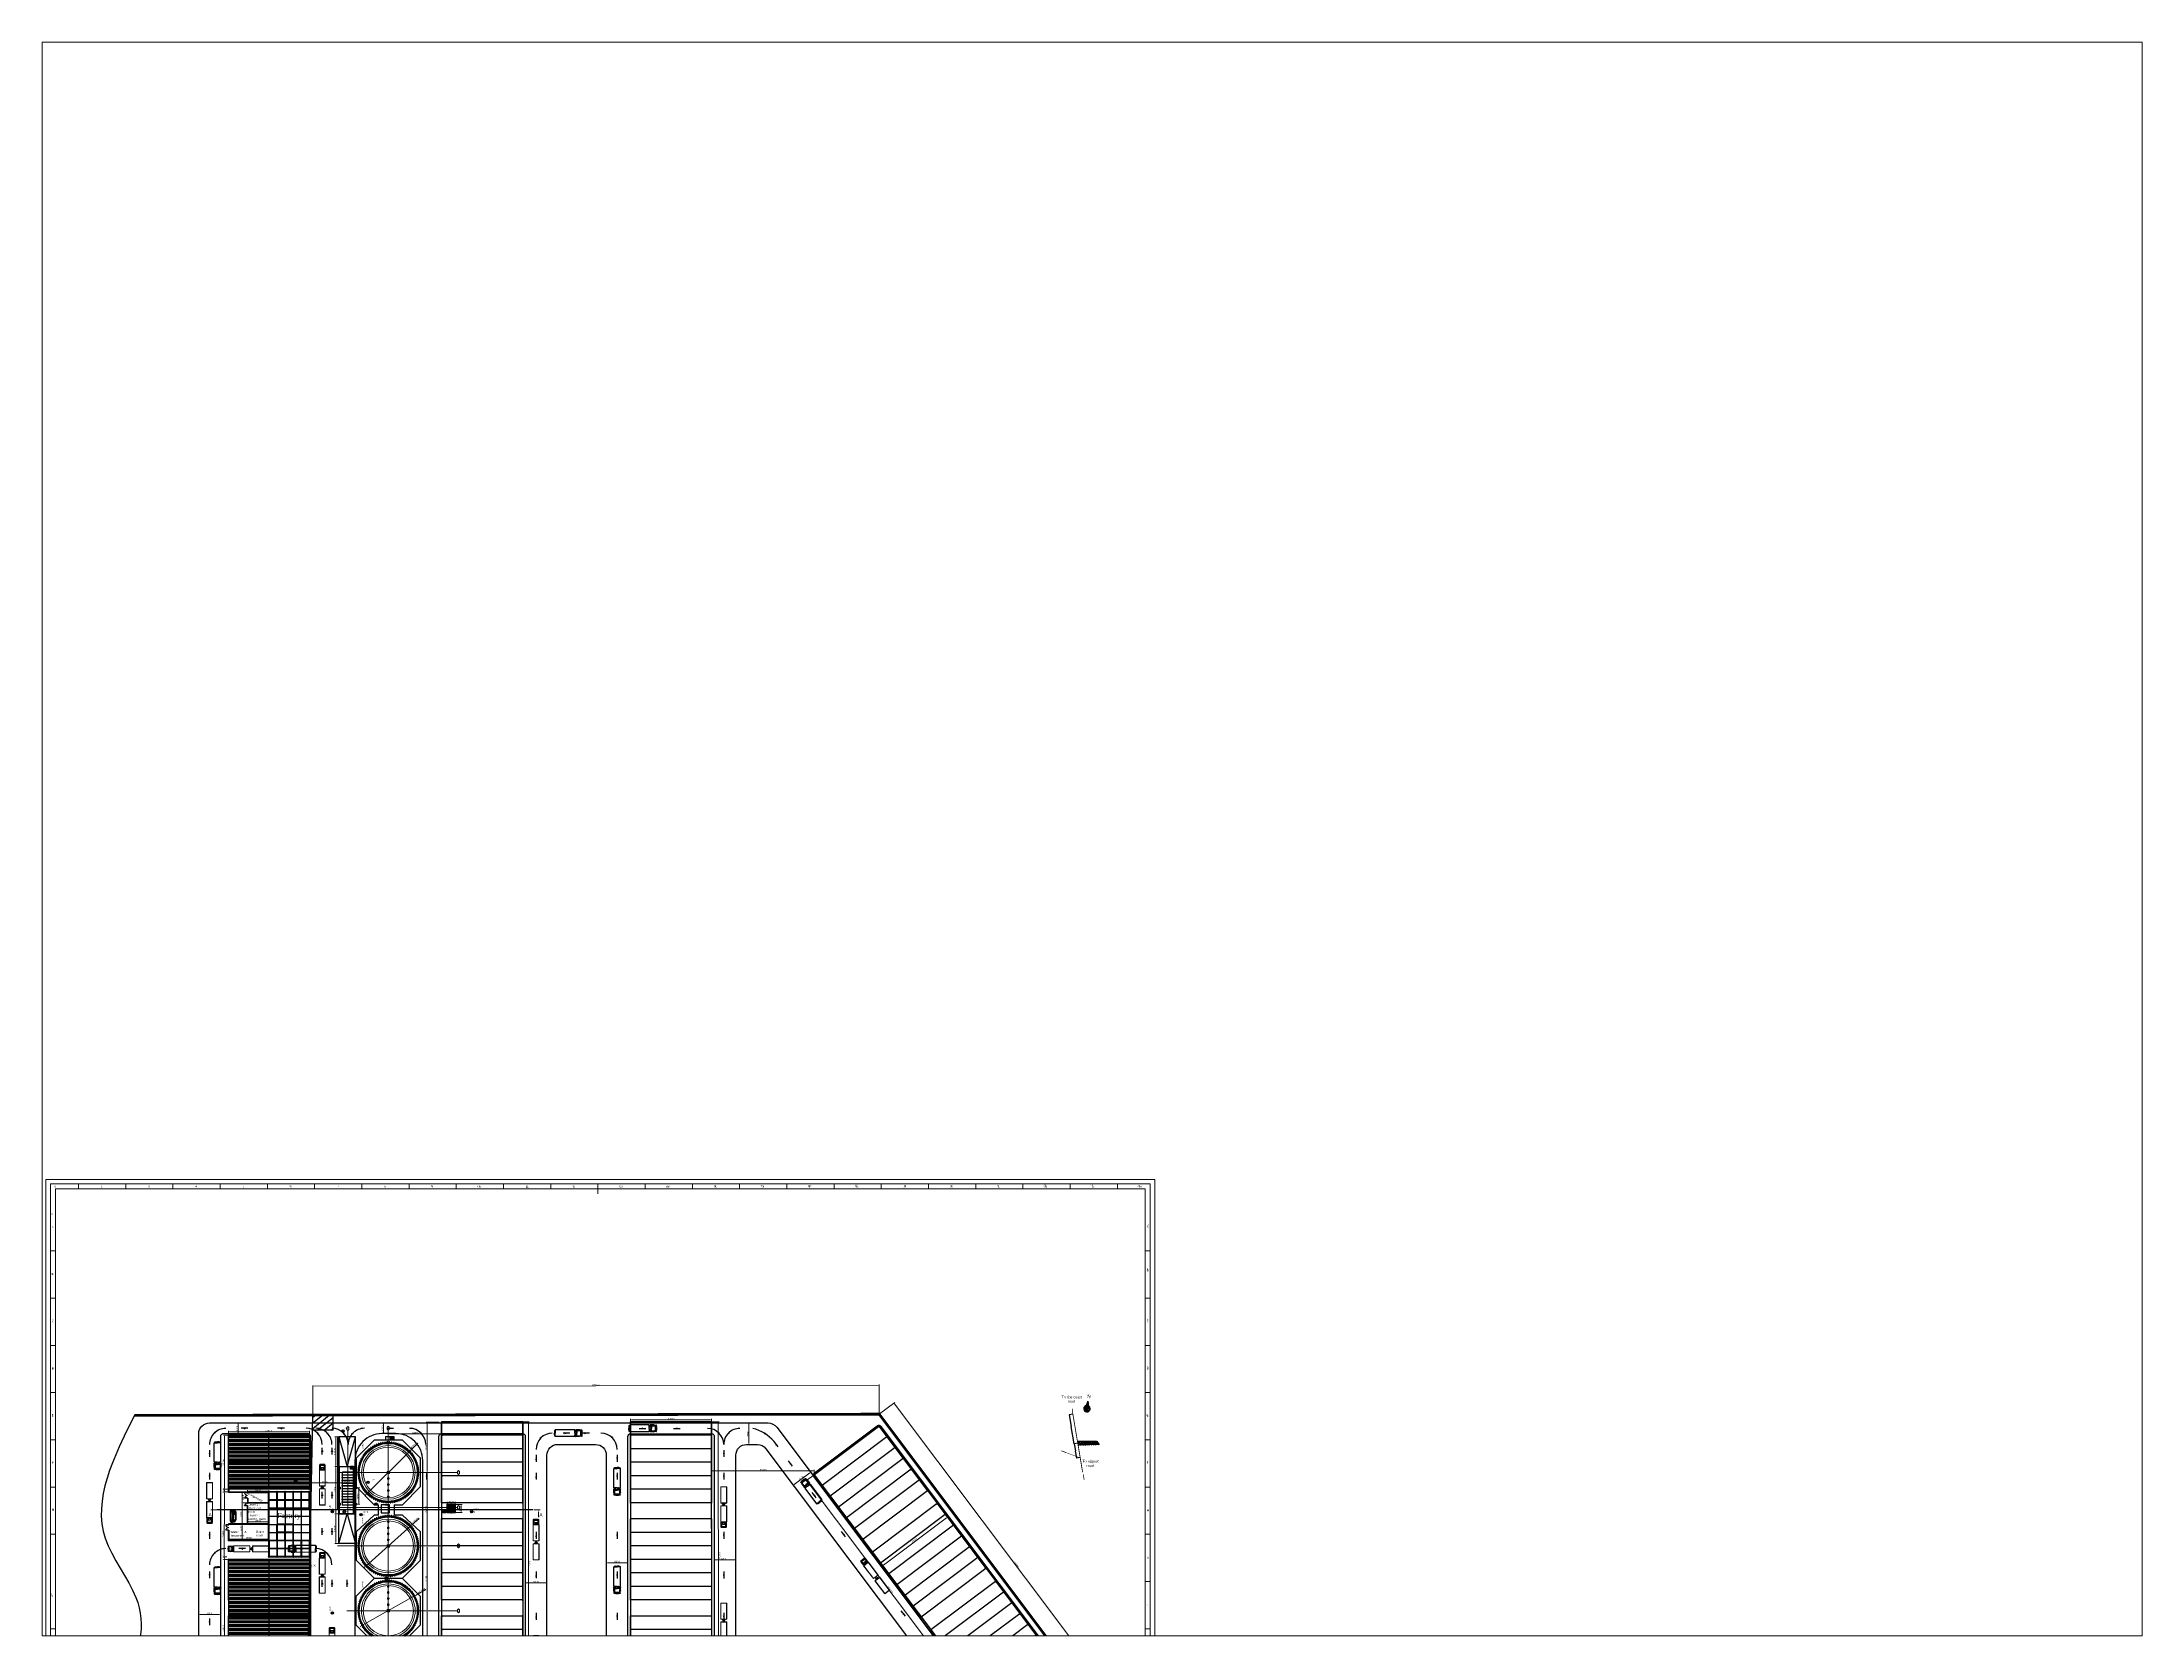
# Paper-space layout 'Présentation2' of a CAD drawing. Header units: millimetres. Extents: x 26 to 231, y 20 to 176.
# The model-space entities are those that its viewports show. They can reach past a viewport. Long polylines and large blocks are cut down to what shows.
import ezdxf

# ---------------------------------------------------------------- set-up
doc = ezdxf.new("R2010")
doc.units = ezdxf.units.MM
for name, pattern in [('AM_DIN_F_W050', [6.25, 4.75, -1.5]), ('AM_DIN_F_W050x2', [3.125, 2.25, -0.875]), ('AXES', [50.8, 31.75, -6.35, 6.35, -6.35]), ('CENTER', [50.8, 31.75, -6.35, 6.35, -6.35]), ('CENTER2', [28.575, 19.05, -3.175, 3.175, -3.175]), ('DASHED', [15, 7, -8]), ('HIDDEN', [9.525, 6.35, -3.175])]:
    doc.linetypes.add(name, pattern=pattern)
doc.layers.get('Defpoints').update_dxf_attribs({"lineweight": 9})
for name, color, linetype, lineweight in [('1-column', 121, 'Continuous', 30), ('1-Footing', 3, 'Continuous', 30), ('1COM-Dimension-C-M', 140, 'Continuous', 18), ('1GEC-Concrete Beam-C-M', 2, 'Continuous', 40), ('1GEC-Concrete-C-M', 92, 'Continuous', 20), ('1GEC-Wall-C-M', 4, 'Continuous', 30), ('AXE', 1, 'CENTER', 30), ('Axis', 1, 'CENTER', 9), ('CACHÉ', 3, 'Continuous', 0), ('Camion_renault', 7, 'Continuous', 18), ('COTA', 140, 'Continuous', 18), ('DESSIN', 5, 'Continuous', 5), ('FRAME', 7, 'Continuous', 30), ('Gebäude-AM_3', 6, 'AM_DIN_F_W050', 25), ('Gusset & Base Plate', 11, 'Continuous', 9), ('H-Béton', 1, 'Continuous', 5), ('HATCH', 8, 'Continuous', 5), ('Hidden', 4, 'HIDDEN', 9), ('Layer4', 7, 'Continuous', 35), ('Lijn035', 2, 'Continuous', 35), ('Maillage', 1, 'Continuous', 5), ('Steel Section', 35, 'Continuous', 13), ('Weld', 3, 'Continuous', 9)]:
    doc.layers.add(name, color=color, linetype=linetype, lineweight=lineweight)
for name, color, linetype in [('cellule', 7, 'Continuous'), ('dim', 8, 'Continuous'), ('NEWLAYER1', 7, 'Continuous'), ('NIVEAU', 7, 'Continuous'), ('shalet land', 5, 'Continuous')]:
    doc.layers.add(name, color=color, linetype=linetype)
doc.styles.add('Andalus', font='times.ttf')
doc.styles.add('ARIAL_BOLD', font='arial.ttf')
doc.styles.add('SLDTEXTSTYLE0', font='TXT', dxfattribs={"width": 0.75})
doc.styles.get("Standard").update_dxf_attribs({"font": 'arial.ttf'})
doc.styles.add('TT-1-100', font='arial.ttf', dxfattribs={"height": 300})
doc.styles.add('TT-1-75', font='arial.ttf', dxfattribs={"height": 225})
doc.dimstyles.new('ECHE 250', dxfattribs={"dimscale": 250, "dimtxt": 2.5, "dimasz": 1.5, "dimexe": 1.25, "dimexo": 0.625, "dimgap": 0.25, "dimtad": 1, "dimdec": 0, "dimtxsty": 'ARIAL_BOLD', "dimcen": 2.5, "dimclrd": 4, "dimclre": 4, "dimclrt": 6, "dimadec": 0, "dimazin": 0, "dimtfac": 1, "dimtdec": 0, "dimtmove": 0, "dimatfit": 3, "dimfxl": 1, "dimlwd": 13, "dimlwe": 13, "dimarcsym": 0})
doc.dimstyles.get("Standard").update_dxf_attribs({"dimtxt": 0.18, "dimasz": 0.18, "dimexe": 0.18, "dimexo": 0.0625, "dimgap": 0.09, "dimtad": 0, "dimtih": 1, "dimtoh": 1, "dimdec": 4, "dimzin": 0, "dimdsep": 46, "dimtxsty": 'Standard', "dimcen": 0.09, "dimadec": 0, "dimazin": 0, "dimtfac": 1, "dimtdec": 4, "dimtofl": 0, "dimtmove": 0, "dimatfit": 3, "dimfxl": 1, "dimtolj": 1, "dimtzin": 0, "dimarcsym": 0})
pattern_1 = [(45, (-2187606.7, -1441759.8), (-1122.532, 1122.532), [])]

# ---------------------------------------------------------------- blocks, each defined once
blk = doc.blocks.new('*D22')
at = {"color": 4, "lineweight": 13, "transparency": 16777216}
for p, q in [((308931, -83453), (310852, -96290)), ((13866, -140429), (310435, -96036)), ((11620, -127957), (13541, -140793))]:
    blk.add_line(p, q, dxfattribs=at)
at = {"color": 4, "transparency": 16777216}
for points in [[(310426, -95974), (310444, -96098), (310806, -95981)], [(13857, -140367), (13875, -140491), (13495, -140484)]]:
    blk.add_solid(points, dxfattribs=at)
at = {"layer": 'Defpoints', "color": 0, "transparency": 16777216}
for p in [(308908, -83298), (310806, -95981), (11597, -127802)]:
    blk.add_point(p, dxfattribs=at)
at = {"color": 6, "transparency": 16777216, "insert": (162094, -117855), "char_height": 625, "attachment_point": 5, "rotation": 8.513265, "style": 'ARIAL_BOLD'}
blk.add_mtext('300624', dxfattribs=at)
blk = doc.blocks.new('*D23')
at = {"color": 4, "lineweight": 13, "transparency": 16777216}
for p, q in [((208629, 23625), (213751, 28438)), ((313658, -78319), (213780, 27951)), ((309022, -83191), (314143, -78378))]:
    blk.add_line(p, q, dxfattribs=at)
at = {"color": 4, "transparency": 16777216}
for points in [[(213825, 27994), (213734, 27908), (213523, 28224)], [(313704, -78276), (313613, -78361), (313915, -78592)]]:
    blk.add_solid(points, dxfattribs=at)
at = {"layer": 'Defpoints', "color": 0, "transparency": 16777216}
for p in [(208515, 23518), (213523, 28224), (308908, -83298)]:
    blk.add_point(p, dxfattribs=at)
at = {"color": 6, "transparency": 16777216, "insert": (265102, -26098), "char_height": 625, "attachment_point": 5, "rotation": 313.224254, "style": 'ARIAL_BOLD'}
blk.add_mtext('146589', dxfattribs=at)
blk = doc.blocks.new('*D21')
at = {"color": 4, "lineweight": 13, "transparency": 16777216}
for p, q in [((206947, 34080), (-823, 10646)), ((208498, 23673), (207284, 34433)), ((-18, 155), (-1231, 10914))]:
    blk.add_line(p, q, dxfattribs=at)
at = {"color": 4, "transparency": 16777216}
for points in [[(206940, 34142), (206954, 34018), (207319, 34122)], [(-830, 10708), (-816, 10584), (-1196, 10604)]]:
    blk.add_solid(points, dxfattribs=at)
at = {"layer": 'Defpoints', "color": 0, "transparency": 16777216}
for p in [(208515, 23518), (-1196, 10604), (0, 0)]:
    blk.add_point(p, dxfattribs=at)
at = {"color": 6, "transparency": 16777216, "insert": (103019, 22742), "char_height": 625, "attachment_point": 5, "rotation": 6.435097, "style": 'ARIAL_BOLD'}
blk.add_mtext('209837', dxfattribs=at)
blk = doc.blocks.new('*D58')
at = {"color": 4, "lineweight": 13, "transparency": 16777216}
for p, q in [((187037, -1300), (186858, 297)), ((149176, -5557), (148996, -3959)), ((186520, -55), (149404, -4228))]:
    blk.add_line(p, q, dxfattribs=at)
at = {"color": 4, "transparency": 16777216}
for points in [[(186513, 7), (186527, -117), (186893, -13)], [(149397, -4166), (149411, -4290), (149031, -4270)]]:
    blk.add_solid(points, dxfattribs=at)
at = {"layer": 'Defpoints', "color": 0, "transparency": 16777216}
for p in [(149031, -4270), (149194, -5712), (187055, -1456)]:
    blk.add_point(p, dxfattribs=at)
at = {"color": 6, "transparency": 16777216, "insert": (168039, -1749), "char_height": 625, "attachment_point": 5, "rotation": 6.414599, "style": 'ARIAL_BOLD'}
blk.add_mtext('38100', dxfattribs=at)
blk = doc.blocks.new('*D59')
at = {"color": 4, "lineweight": 13, "transparency": 16777216}
for p, q in [((158905, -88654), (256667, -76915)), ((256909, -75786), (257077, -77181)), ((158403, -87614), (158570, -89009))]:
    blk.add_line(p, q, dxfattribs=at)
at = {"color": 4, "transparency": 16777216}
for points in [[(256660, -76853), (256675, -76978), (257040, -76871)], [(158898, -88592), (158913, -88716), (158533, -88699)]]:
    blk.add_solid(points, dxfattribs=at)
at = {"layer": 'Defpoints', "color": 0, "transparency": 16777216}
for p in [(256891, -75631), (257040, -76871), (158384, -87459)]:
    blk.add_point(p, dxfattribs=at)
at = {"color": 6, "transparency": 16777216, "insert": (207546, -82429), "char_height": 625, "attachment_point": 5, "rotation": 6.846983, "style": 'ARIAL_BOLD'}
blk.add_mtext('99214', dxfattribs=at)
blk = doc.blocks.new('*D60')
at = {"color": 4, "lineweight": 13, "transparency": 16777216}
for p, q in [((186941, -1563), (184261, -4086)), ((254068, -77774), (184746, -4145)), ((256777, -75738), (254097, -78261))]:
    blk.add_line(p, q, dxfattribs=at)
at = {"color": 4, "transparency": 16777216}
for points in [[(184791, -4102), (184700, -4187), (184489, -3872)], [(254113, -77731), (254022, -77817), (254325, -78047)]]:
    blk.add_solid(points, dxfattribs=at)
at = {"layer": 'Defpoints', "color": 0, "transparency": 16777216}
for p in [(184489, -3872), (187055, -1456), (256891, -75631)]:
    blk.add_point(p, dxfattribs=at)
at = {"color": 6, "transparency": 16777216, "insert": (219745, -40762), "char_height": 625, "attachment_point": 5, "rotation": 313.274107, "style": 'ARIAL_BOLD'}
blk.add_mtext('101877', dxfattribs=at)
blk = doc.blocks.new('*D61')
at = {"color": 4, "lineweight": 13, "transparency": 16777216}
for p, q in [((147152, 13844), (149854, 14148)), ((149586, 13740), (160888, -86788)), ((158538, -87429), (161240, -87126))]:
    blk.add_line(p, q, dxfattribs=at)
at = {"color": 4, "transparency": 16777216}
for points in [[(149648, 13747), (149524, 13733), (149544, 14113)], [(160950, -86781), (160826, -86795), (160930, -87160)]]:
    blk.add_solid(points, dxfattribs=at)
at = {"layer": 'Defpoints', "color": 0, "transparency": 16777216}
for p in [(146997, 13827), (158383, -87447), (160930, -87160)]:
    blk.add_point(p, dxfattribs=at)
at = {"color": 6, "transparency": 16777216, "insert": (155482, -35290), "char_height": 625, "attachment_point": 5, "rotation": 276.414596, "style": 'ARIAL_BOLD'}
blk.add_mtext('101911', dxfattribs=at)
blk = doc.blocks.new('*D62')
at = {"color": 4, "lineweight": 13, "transparency": 16777216}
for p, q in [((77608, 6099), (79943, 6361)), ((79674, 5953), (90947, -94578)), ((88965, -95177), (91299, -94916))]:
    blk.add_line(p, q, dxfattribs=at)
at = {"color": 4, "transparency": 16777216}
for points in [[(79736, 5960), (79612, 5947), (79632, 6326)], [(91009, -94571), (90884, -94585), (90988, -94951)]]:
    blk.add_solid(points, dxfattribs=at)
at = {"layer": 'Defpoints', "color": 0, "transparency": 16777216}
for p in [(77453, 6082), (88810, -95195), (90988, -94951)]:
    blk.add_point(p, dxfattribs=at)
at = {"color": 6, "transparency": 16777216, "insert": (85906, -46202), "char_height": 625, "attachment_point": 5, "rotation": 276.39797, "style": 'ARIAL_BOLD'}
blk.add_mtext('101911', dxfattribs=at)
blk = doc.blocks.new('*D63')
at = {"color": 4, "lineweight": 13, "transparency": 16777216}
for p, q in [((128547, -90919), (128704, -92328)), ((158149, -88742), (129042, -91976)), ((158400, -87602), (158556, -89011))]:
    blk.add_line(p, q, dxfattribs=at)
at = {"color": 4, "transparency": 16777216}
for points in [[(129035, -91914), (129049, -92038), (128669, -92017)], [(158142, -88679), (158156, -88804), (158522, -88700)]]:
    blk.add_solid(points, dxfattribs=at)
at = {"layer": 'Defpoints', "color": 0, "transparency": 16777216}
for p in [(128530, -90764), (128669, -92017), (158383, -87447)]:
    blk.add_point(p, dxfattribs=at)
at = {"color": 6, "transparency": 16777216, "insert": (143553, -89979), "char_height": 625, "attachment_point": 5, "rotation": 6.340896, "style": 'ARIAL_BOLD'}
blk.add_mtext('30036', dxfattribs=at)
blk = doc.blocks.new('*D64')
at = {"color": 4, "lineweight": 13, "transparency": 16777216}
for p, q in [((128296, -92059), (89319, -96388)), ((128549, -90939), (128704, -92328)), ((88827, -95350), (88981, -96740))]:
    blk.add_line(p, q, dxfattribs=at)
at = {"color": 4, "transparency": 16777216}
for points in [[(128290, -91997), (128303, -92121), (128669, -92017)], [(89312, -96326), (89326, -96450), (88947, -96429)]]:
    blk.add_solid(points, dxfattribs=at)
at = {"layer": 'Defpoints', "color": 0, "transparency": 16777216}
for p in [(128532, -90783), (88810, -95195), (88947, -96429)]:
    blk.add_point(p, dxfattribs=at)
at = {"color": 6, "transparency": 16777216, "insert": (108766, -93844), "char_height": 625, "attachment_point": 5, "rotation": 6.337313, "style": 'ARIAL_BOLD'}
blk.add_mtext('39967', dxfattribs=at)
blk = doc.blocks.new('*D65')
at = {"color": 4, "lineweight": 13, "transparency": 16777216}
for p, q in [((58939, -98687), (59094, -100076)), ((88575, -96471), (59432, -99724)), ((88827, -95350), (88982, -96740))]:
    blk.add_line(p, q, dxfattribs=at)
at = {"color": 4, "transparency": 16777216}
for points in [[(59425, -99662), (59439, -99786), (59059, -99765)], [(88568, -96409), (88582, -96533), (88947, -96429)]]:
    blk.add_solid(points, dxfattribs=at)
at = {"layer": 'Defpoints', "color": 0, "transparency": 16777216}
for p in [(58921, -98531), (59059, -99765), (88810, -95195)]:
    blk.add_point(p, dxfattribs=at)
at = {"color": 6, "transparency": 16777216, "insert": (73961, -97718), "char_height": 625, "attachment_point": 5, "rotation": 6.369433, "style": 'ARIAL_BOLD'}
blk.add_mtext('30074', dxfattribs=at)
blk = doc.blocks.new('hangar')
for points in [[(0, 29800), (200, 29800), (200, 30000), (0, 30000)], [(4850, 29800), (5050, 29800), (5050, 30000), (4850, 30000)], [(9850, 29800), (10050, 29800), (10050, 30000), (9850, 30000)], [(14850, 29800), (15050, 29800), (15050, 30000), (14850, 30000)], [(19850, 29800), (20050, 29800), (20050, 30000), (19850, 30000)], [(24850, 29800), (25050, 29800), (25050, 30000), (24850, 30000)], [(29850, 29800), (30050, 29800), (30050, 30000), (29850, 30000)], [(35850, 29800), (36050, 29800), (36050, 30000), (35850, 30000)], [(40850, 29800), (41050, 29800), (41050, 30000), (40850, 30000)], [(45850, 29800), (46050, 29800), (46050, 30000), (45850, 30000)], [(50850, 29800), (51050, 29800), (51050, 30000), (50850, 30000)], [(55850, 29800), (56050, 29800), (56050, 30000), (55850, 30000)], [(60850, 29800), (61050, 29800), (61050, 30000), (60850, 30000)], [(65850, 29800), (66050, 29800), (66050, 30000), (65850, 30000)], [(71850, 29800), (72050, 29800), (72050, 30000), (71850, 30000)], [(76850, 29800), (77050, 29800), (77050, 30000), (76850, 30000)], [(81850, 29800), (82050, 29800), (82050, 30000), (81850, 30000)], [(86850, 29800), (87050, 29800), (87050, 30000), (86850, 30000)], [(91850, 29800), (92050, 29800), (92050, 30000), (91850, 30000)], [(96850, 29800), (97050, 29800), (97050, 30000), (96850, 30000)], [(101700, 29800), (101900, 29800), (101900, 30000), (101700, 30000)], [(0, 0), (200, 0), (200, 200), (0, 200)], [(4850, 0), (5050, 0), (5050, 200), (4850, 200)], [(9850, 0), (10050, 0), (10050, 200), (9850, 200)], [(14850, 0), (15050, 0), (15050, 200), (14850, 200)], [(19850, 0), (20050, 0), (20050, 200), (19850, 200)], [(24850, 0), (25050, 0), (25050, 200), (24850, 200)], [(29850, 0), (30050, 0), (30050, 200), (29850, 200)], [(35850, 0), (36050, 0), (36050, 200), (35850, 200)], [(40850, 0), (41050, 0), (41050, 200), (40850, 200)], [(45850, 0), (46050, 0), (46050, 200), (45850, 200)], [(50850, 0), (51050, 0), (51050, 200), (50850, 200)], [(55850, 0), (56050, 0), (56050, 200), (55850, 200)], [(60850, 0), (61050, 0), (61050, 200), (60850, 200)], [(65850, 0), (66050, 0), (66050, 200), (65850, 200)], [(71850, 0), (72050, 0), (72050, 200), (71850, 200)], [(76850, 0), (77050, 0), (77050, 200), (76850, 200)], [(81850, 0), (82050, 0), (82050, 200), (81850, 200)], [(86850, 0), (87050, 0), (87050, 200), (86850, 200)], [(91850, 0), (92050, 0), (92050, 200), (91850, 200)], [(96850, 0), (97050, 0), (97050, 200), (96850, 200)], [(101700, 0), (101900, 0), (101900, 200), (101700, 200)]]:
    blk.add_lwpolyline(points, close=True)
at = {"layer": 'AXE', "ltscale": 15}
for p, q in [((0, 30000), (30050, 30000)), ((0, 200), (0, 29800)), ((4950, 30000), (4950, 0)), ((9950, 30000), (9950, 0)), ((14950, 30000), (14950, 0)), ((19950, 30000), (19950, 0)), ((24950, 30000), (24950, 0)), ((29950, 30000), (29950, 0)), ((35850, 30000), (66050, 30000)), ((35950, 30000), (35950, 0)), ((40950, 30000), (40950, 0)), ((45950, 30000), (45950, 0)), ((50950, 30000), (50950, 0)), ((55950, 30000), (55950, 0)), ((60950, 30000), (60950, 0)), ((65950, 30000), (65950, 0)), ((71850, 30000), (101900, 30000)), ((71950, 30000), (71950, 0)), ((76950, 30000), (76950, 0)), ((81950, 30000), (81950, 0)), ((86950, 30000), (86950, 0)), ((91950, 30000), (91950, 0)), ((96950, 30000), (96950, 0)), ((101900, 200), (101900, 29800)), ((30050, 0), (0, 0)), ((66050, 0), (35850, 0)), ((101700, 0), (71850, 0))]:
    blk.add_line(p, q, dxfattribs=at)
blk = doc.blocks.new('*D51')
at = {"color": 4, "lineweight": 13, "transparency": 16777216}
for p, q in [((219327, -40063), (219327, -38895)), ((249327, -40063), (249327, -38895)), ((219702, -39207), (248952, -39207))]:
    blk.add_line(p, q, dxfattribs=at)
at = {"color": 4, "transparency": 16777216}
for points in [[(219702, -39145), (219702, -39270), (219327, -39207)], [(248952, -39145), (248952, -39270), (249327, -39207)]]:
    blk.add_solid(points, dxfattribs=at)
at = {"layer": 'Defpoints', "color": 0, "transparency": 16777216}
for p in [(219327, -40219), (249327, -39207), (249327, -40219)]:
    blk.add_point(p, dxfattribs=at)
at = {"color": 6, "transparency": 16777216, "insert": (234327, -38825), "char_height": 625, "attachment_point": 5, "style": 'ARIAL_BOLD'}
blk.add_mtext('30000', dxfattribs=at)
blk = doc.blocks.new('*D57')
at = {"color": 4, "lineweight": 13, "transparency": 16777216}
for p, q in [((313029, -93087), (336410, -75511)), ((336035, -74388), (336897, -75536)), ((312054, -92415), (312917, -93562))]:
    blk.add_line(p, q, dxfattribs=at)
at = {"color": 4, "transparency": 16777216}
for points in [[(336372, -75461), (336447, -75561), (336709, -75286)], [(312992, -93037), (313067, -93137), (312729, -93312)]]:
    blk.add_solid(points, dxfattribs=at)
at = {"layer": 'Defpoints', "color": 0, "transparency": 16777216}
for p in [(335941, -74263), (336709, -75286), (311961, -92290)]:
    blk.add_point(p, dxfattribs=at)
at = {"color": 6, "transparency": 16777216, "insert": (324490, -83994), "char_height": 625, "attachment_point": 5, "rotation": 36.933211, "style": 'ARIAL_BOLD'}
blk.add_mtext('30000', dxfattribs=at)
blk = doc.blocks.new('dsdqsd')
at = {"layer": 'AXE', "ltscale": 50}
for p, q in [((367078, 95258, -352), (363858, 95258, -352)), ((363968, 92148, -352), (363968, 95368, -352)), ((366968, 92148, -352), (366968, 95368, -352)), ((367078, 92258, -352), (363858, 92258, -352))]:
    blk.add_line(p, q, dxfattribs=at)
at = {"layer": 'cellule', "color": 4, "lineweight": -2}
for p, q in [((363921, 95148, -352), (363921, 92368, -352)), ((363923, 95148, -352), (363923, 92368, -352)), ((364013, 95148, -352), (364013, 92368, -352)), ((364016, 95148, -352), (364016, 92368, -352)), ((364078, 95305, -352), (366858, 95305, -352)), ((364078, 95303, -352), (366858, 95303, -352)), ((364078, 95213, -352), (366858, 95213, -352)), ((364078, 95210, -352), (366858, 95210, -352)), ((366920, 95148, -352), (366920, 92368, -352)), ((366923, 95148, -352), (366923, 92368, -352)), ((367013, 95148, -352), (367013, 92368, -352)), ((367015, 95148, -352), (367015, 92368, -352)), ((364078, 92305, -352), (366858, 92305, -352)), ((364078, 92303, -352), (366858, 92303, -352)), ((364078, 92213, -352), (366858, 92213, -352)), ((364078, 92210, -352), (366858, 92210, -352))]:
    blk.add_line(p, q, dxfattribs=at)
at = {"layer": 'cellule', "color": 4, "lineweight": -2, "elevation": -352}
for points in [[(363882, 95335, -0.4142136), (363891, 95335), (363897, 95329, 0.1989124), (363899, 95328), (363911, 95328, 1), (363911, 95333), (363903, 95333), (363903, 95337), (363911, 95337, -1), (363911, 95324), (363899, 95324, -0.1989124), (363894, 95326), (363889, 95332, 0.4142136), (363884, 95332), (363863, 95310, 0.1989124), (363862, 95308), (363862, 95257), (363862, 95205, 0.1989124), (363863, 95203), (363882, 95183, 0.4142136), (363887, 95183), (363892, 95189, 0.1989124), (363893, 95191), (363893, 95200), (363897, 95200), (363897, 95191, -0.1989124), (363895, 95186), (363889, 95180, -0.4142136), (363880, 95180), (363860, 95200, -0.1989124), (363858, 95205), (363858, 95257), (363858, 95308, -0.1989124), (363860, 95313)], [(363891, 95171, -0.4142136), (363891, 95181), (363897, 95187, 0.1989124), (363898, 95189), (363898, 95201, 1), (363892, 95201), (363892, 95193), (363888, 95193), (363888, 95201, -1), (363902, 95201), (363902, 95189, -0.1989124), (363900, 95184), (363894, 95178, 0.4142136), (363894, 95174), (363915, 95153, 0.1989124), (363918, 95152), (363969, 95152), (364021, 95152, 0.1989124), (364023, 95153), (364043, 95172, 0.4142136), (364043, 95176), (364037, 95182, 0.1989124), (364035, 95183), (364026, 95183), (364026, 95187), (364035, 95187, -0.1989124), (364040, 95185), (364045, 95179, -0.4142136), (364045, 95169), (364026, 95150, -0.1989124), (364021, 95148), (363969, 95148), (363918, 95148, -0.1989124), (363913, 95150)], [(364045, 95344, -0.4142136), (364045, 95334), (364039, 95329, 0.1989124), (364039, 95327), (364039, 95315, 1), (364044, 95315), (364044, 95323), (364048, 95323), (364048, 95315, -1), (364035, 95315), (364035, 95327, -0.1989124), (364037, 95332), (364042, 95337, 0.4142136), (364042, 95342), (364021, 95363, 0.1989124), (364019, 95364), (363967, 95364), (363915, 95364, 0.1989124), (363913, 95363), (363893, 95343, 0.4142136), (363893, 95339), (363899, 95334, 0.1989124), (363901, 95333), (363910, 95333), (363910, 95329), (363901, 95329, -0.1989124), (363896, 95331), (363891, 95336, -0.4142136), (363891, 95346), (363910, 95366, -0.1989124), (363915, 95368), (363967, 95368), (364019, 95368, -0.1989124), (364024, 95366)], [(364055, 95181, -0.4142136), (364045, 95181), (364039, 95186, 0.1989124), (364037, 95187), (364025, 95187, 1), (364025, 95182), (364033, 95182), (364033, 95178), (364025, 95178, -1), (364025, 95191), (364037, 95191, -0.1989124), (364042, 95189), (364048, 95184, 0.4142136), (364052, 95184), (364073, 95205, 0.1989124), (364074, 95207), (364074, 95259), (364074, 95311, 0.1989124), (364073, 95313), (364054, 95332, 0.4142136), (364049, 95332), (364044, 95327, 0.1989124), (364043, 95325), (364043, 95316), (364039, 95316), (364039, 95325, -0.1989124), (364041, 95330), (364047, 95335, -0.4142136), (364057, 95335), (364076, 95316, -0.1989124), (364078, 95311), (364078, 95259), (364078, 95207, -0.1989124), (364076, 95202)], [(366881, 95335, -0.4142136), (366891, 95335), (366896, 95329, 0.1989124), (366899, 95328), (366910, 95328, 1), (366910, 95333), (366902, 95333), (366902, 95337), (366910, 95337, -1), (366910, 95324), (366899, 95324, -0.1989124), (366894, 95326), (366888, 95332, 0.4142136), (366884, 95332), (366862, 95310, 0.1989124), (366862, 95308), (366862, 95257), (366862, 95205, 0.1989124), (366862, 95203), (366882, 95183, 0.4142136), (366886, 95183), (366892, 95189, 0.1989124), (366893, 95191), (366893, 95200), (366897, 95200), (366897, 95191, -0.1989124), (366894, 95186), (366889, 95180, -0.4142136), (366879, 95180), (366860, 95200, -0.1989124), (366858, 95205), (366858, 95257), (366858, 95308, -0.1989124), (366860, 95313)], [(367044, 95344, -0.4142136), (367044, 95334), (367039, 95329, 0.1989124), (367038, 95327), (367038, 95315, 1), (367043, 95315), (367043, 95323), (367047, 95323), (367047, 95315, -1), (367034, 95315), (367034, 95327, -0.1989124), (367036, 95332), (367042, 95337, 0.4142136), (367042, 95342), (367020, 95363, 0.1989124), (367018, 95364), (366966, 95364), (366915, 95364, 0.1989124), (366912, 95363), (366893, 95343, 0.4142136), (366893, 95339), (366898, 95334, 0.1989124), (366901, 95333), (366909, 95333), (366909, 95329), (366901, 95329, -0.1989124), (366896, 95331), (366890, 95336, -0.4142136), (366890, 95346), (366910, 95366, -0.1989124), (366915, 95368), (366966, 95368), (367018, 95368, -0.1989124), (367023, 95366)], [(366891, 95171, -0.4142136), (366891, 95181), (366896, 95187, 0.1989124), (366897, 95189), (366897, 95201, 1), (366892, 95201), (366892, 95193), (366888, 95193), (366888, 95201, -1), (366901, 95201), (366901, 95189, -0.1989124), (366899, 95184), (366894, 95178, 0.4142136), (366894, 95174), (366915, 95153, 0.1989124), (366917, 95152), (366969, 95152), (367021, 95152, 0.1989124), (367023, 95153), (367042, 95172, 0.4142136), (367042, 95176), (367037, 95182, 0.1989124), (367035, 95183), (367026, 95183), (367026, 95187), (367035, 95187, -0.1989124), (367039, 95185), (367045, 95179, -0.4142136), (367045, 95169), (367026, 95150, -0.1989124), (367021, 95148), (366969, 95148), (366917, 95148, -0.1989124), (366912, 95150)], [(367054, 95181, -0.4142136), (367044, 95181), (367039, 95186, 0.1989124), (367037, 95187), (367025, 95187, 1), (367025, 95182), (367033, 95182), (367033, 95178), (367025, 95178, -1), (367025, 95191), (367037, 95191, -0.1989124), (367042, 95189), (367047, 95184, 0.4142136), (367051, 95184), (367073, 95205, 0.1989124), (367074, 95207), (367074, 95259), (367074, 95311, 0.1989124), (367073, 95313), (367053, 95332, 0.4142136), (367049, 95332), (367043, 95327, 0.1989124), (367043, 95325), (367043, 95316), (367039, 95316), (367039, 95325, -0.1989124), (367041, 95330), (367046, 95335, -0.4142136), (367056, 95335), (367076, 95316, -0.1989124), (367078, 95311), (367078, 95259), (367078, 95207, -0.1989124), (367076, 95202)], [(363882, 92335, -0.4142136), (363891, 92335), (363897, 92329, 0.1989124), (363899, 92328), (363911, 92328, 1), (363911, 92333), (363903, 92333), (363903, 92337), (363911, 92337, -1), (363911, 92324), (363899, 92324, -0.1989124), (363894, 92326), (363889, 92332, 0.4142136), (363884, 92332), (363863, 92310, 0.1989124), (363862, 92308), (363862, 92257), (363862, 92205, 0.1989124), (363863, 92203), (363882, 92183, 0.4142136), (363887, 92183), (363892, 92189, 0.1989124), (363893, 92191), (363893, 92200), (363897, 92200), (363897, 92191, -0.1989124), (363895, 92186), (363889, 92180, -0.4142136), (363880, 92180), (363860, 92200, -0.1989124), (363858, 92205), (363858, 92257), (363858, 92308, -0.1989124), (363860, 92313)], [(363891, 92171, -0.4142136), (363891, 92181), (363897, 92187, 0.1989124), (363898, 92189), (363898, 92201, 1), (363892, 92201), (363892, 92193), (363888, 92193), (363888, 92201, -1), (363902, 92201), (363902, 92189, -0.1989124), (363900, 92184), (363894, 92178, 0.4142136), (363894, 92174), (363915, 92153, 0.1989124), (363918, 92152), (363969, 92152), (364021, 92152, 0.1989124), (364023, 92153), (364043, 92172, 0.4142136), (364043, 92176), (364037, 92182, 0.1989124), (364035, 92183), (364026, 92183), (364026, 92187), (364035, 92187, -0.1989124), (364040, 92185), (364045, 92179, -0.4142136), (364045, 92169), (364026, 92150, -0.1989124), (364021, 92148), (363969, 92148), (363918, 92148, -0.1989124), (363913, 92150)], [(364045, 92344, -0.4142136), (364045, 92334), (364039, 92329, 0.1989124), (364039, 92327), (364039, 92315, 1), (364044, 92315), (364044, 92323), (364048, 92323), (364048, 92315, -1), (364035, 92315), (364035, 92327, -0.1989124), (364037, 92332), (364042, 92337, 0.4142136), (364042, 92342), (364021, 92363, 0.1989124), (364019, 92364), (363967, 92364), (363915, 92364, 0.1989124), (363913, 92363), (363893, 92343, 0.4142136), (363893, 92339), (363899, 92334, 0.1989124), (363901, 92333), (363910, 92333), (363910, 92329), (363901, 92329, -0.1989124), (363896, 92331), (363891, 92336, -0.4142136), (363891, 92346), (363910, 92366, -0.1989124), (363915, 92368), (363967, 92368), (364019, 92368, -0.1989124), (364024, 92366)], [(364055, 92181, -0.4142136), (364045, 92181), (364039, 92186, 0.1989124), (364037, 92187), (364025, 92187, 1), (364025, 92182), (364033, 92182), (364033, 92178), (364025, 92178, -1), (364025, 92191), (364037, 92191, -0.1989124), (364042, 92189), (364048, 92184, 0.4142136), (364052, 92184), (364073, 92205, 0.1989124), (364074, 92207), (364074, 92259), (364074, 92311, 0.1989124), (364073, 92313), (364054, 92332, 0.4142136), (364049, 92332), (364044, 92327, 0.1989124), (364043, 92325), (364043, 92316), (364039, 92316), (364039, 92325, -0.1989124), (364041, 92330), (364047, 92335, -0.4142136), (364057, 92335), (364076, 92316, -0.1989124), (364078, 92311), (364078, 92259), (364078, 92207, -0.1989124), (364076, 92202)], [(366881, 92335, -0.4142136), (366891, 92335), (366896, 92329, 0.1989124), (366899, 92328), (366910, 92328, 1), (366910, 92333), (366902, 92333), (366902, 92337), (366910, 92337, -1), (366910, 92324), (366899, 92324, -0.1989124), (366894, 92326), (366888, 92332, 0.4142136), (366884, 92332), (366862, 92310, 0.1989124), (366862, 92308), (366862, 92257), (366862, 92205, 0.1989124), (366862, 92203), (366882, 92183, 0.4142136), (366886, 92183), (366892, 92189, 0.1989124), (366893, 92191), (366893, 92200), (366897, 92200), (366897, 92191, -0.1989124), (366894, 92186), (366889, 92180, -0.4142136), (366879, 92180), (366860, 92200, -0.1989124), (366858, 92205), (366858, 92257), (366858, 92308, -0.1989124), (366860, 92313)], [(367044, 92344, -0.4142136), (367044, 92334), (367039, 92329, 0.1989124), (367038, 92327), (367038, 92315, 1), (367043, 92315), (367043, 92323), (367047, 92323), (367047, 92315, -1), (367034, 92315), (367034, 92327, -0.1989124), (367036, 92332), (367042, 92337, 0.4142136), (367042, 92342), (367020, 92363, 0.1989124), (367018, 92364), (366966, 92364), (366915, 92364, 0.1989124), (366912, 92363), (366893, 92343, 0.4142136), (366893, 92339), (366898, 92334, 0.1989124), (366901, 92333), (366909, 92333), (366909, 92329), (366901, 92329, -0.1989124), (366896, 92331), (366890, 92336, -0.4142136), (366890, 92346), (366910, 92366, -0.1989124), (366915, 92368), (366966, 92368), (367018, 92368, -0.1989124), (367023, 92366)], [(366891, 92171, -0.4142136), (366891, 92181), (366896, 92187, 0.1989124), (366897, 92189), (366897, 92201, 1), (366892, 92201), (366892, 92193), (366888, 92193), (366888, 92201, -1), (366901, 92201), (366901, 92189, -0.1989124), (366899, 92184), (366894, 92178, 0.4142136), (366894, 92174), (366915, 92153, 0.1989124), (366917, 92152), (366969, 92152), (367021, 92152, 0.1989124), (367023, 92153), (367042, 92172, 0.4142136), (367042, 92176), (367037, 92182, 0.1989124), (367035, 92183), (367026, 92183), (367026, 92187), (367035, 92187, -0.1989124), (367039, 92185), (367045, 92179, -0.4142136), (367045, 92169), (367026, 92150, -0.1989124), (367021, 92148), (366969, 92148), (366917, 92148, -0.1989124), (366912, 92150)], [(367054, 92181, -0.4142136), (367044, 92181), (367039, 92186, 0.1989124), (367037, 92187), (367025, 92187, 1), (367025, 92182), (367033, 92182), (367033, 92178), (367025, 92178, -1), (367025, 92191), (367037, 92191, -0.1989124), (367042, 92189), (367047, 92184, 0.4142136), (367051, 92184), (367073, 92205, 0.1989124), (367074, 92207), (367074, 92259), (367074, 92311, 0.1989124), (367073, 92313), (367053, 92332, 0.4142136), (367049, 92332), (367043, 92327, 0.1989124), (367043, 92325), (367043, 92316), (367039, 92316), (367039, 92325, -0.1989124), (367041, 92330), (367046, 92335, -0.4142136), (367056, 92335), (367076, 92316, -0.1989124), (367078, 92311), (367078, 92259), (367078, 92207, -0.1989124), (367076, 92202)]]:
    blk.add_lwpolyline(points, format="xyb", close=True, dxfattribs=at)
at = {"layer": 'cellule', "color": 4, "lineweight": -2}
for p in [(363915, 95364, -352), (366915, 92364, -352)]:
    blk.add_point(p, dxfattribs=at)
at = {"layer": 'Lijn035', "color": 4, "lineweight": -2}
for p in [(366915, 95364, -352), (363915, 92364, -352)]:
    blk.add_point(p, dxfattribs=at)
blk = doc.blocks.new('fact')
at = {"layer": 'AXE', "ltscale": 50}
for p, q in [((-15235, 0), (235, 0)), ((-15235, -3000), (235, -3000)), ((-15235, -6000), (235, -6000)), ((-15235, -9000), (235, -9000)), ((-15235, -12000), (235, -12000)), ((-15235, -15000), (235, -15000)), ((-15235, -21000), (235, -21000))]:
    blk.add_line(p, q, dxfattribs=at)
for points in [[(-15000, 300), (-15000, -21300)], [(-12000, 300), (-12000, -21300)], [(-9000, 300), (-9000, -21300)], [(-6000, 300), (-6000, -21300)], [(-3000, 300), (-3000, -21300)], [(0, 300), (0, -21300)], [(-15300, -21000), (300, -21000)], [(-15300, -21000), (300, -21000)], [(-15300, -24000), (300, -24000)]]:
    blk.add_lwpolyline(points, dxfattribs=at)
at = {"xscale": -1, "rotation": 270}
for p in [(-107258, -366968, 352), (-104258, -366968, 352), (-101258, -366968, 352), (-98258, -366968, 352), (-95258, -366968, 352), (-107258, -369968, 352), (-104258, -369968, 352), (-101258, -369968, 352), (-98258, -369968, 352), (-95258, -369968, 352), (-104258, -378968, 352), (-104258, -381968, 352), (-101258, -378968, 352), (-101258, -381968, 352)]:
    blk.add_blockref('dsdqsd', p, dxfattribs=at)
at = {"xscale": -1}
for p in [(351968, -113258, 352), (351968, -116258, 352), (354968, -113258, 352), (354968, -116258, 352), (357968, -113258, 352), (357968, -116258, 352), (360968, -113258, 352), (360968, -116258, 352), (363968, -113258, 352), (363968, -116258, 352)]:
    blk.add_blockref('dsdqsd', p, dxfattribs=at)
at = {"linetype": 'Continuous', "lineweight": 18, "insert": (-11937, -7824), "char_height": 1871.82, "width": 39149.52, "attachment_point": 1, "style": 'SLDTEXTSTYLE0'}
blk.add_mtext('{\\fTimes New Roman|b0|i0|c0|p18;\\W1;\\C5;Factory}', dxfattribs=at)
blk = doc.blocks.new('L60X60X6')
at = {"linetype": 'Continuous'}
for p, q in [((0, 0), (0, 60)), ((0, 60), (3, 60)), ((60, 0), (0, 0)), ((6, 12), (6, 57)), ((57, 6), (12, 6)), ((60, 3), (60, 0))]:
    blk.add_line(p, q, dxfattribs=at)
for centre, radius, start, end in [((3, 57), 3, 360, 90), ((12, 12), 6, 180, 270), ((57, 3), 3, 0, 90)]:
    blk.add_arc(centre, radius, start, end, dxfattribs=at)
blk = doc.blocks.new('*D84')
at = {"color": 4, "lineweight": 13, "transparency": 16777216}
for p, q in [((-22989, -37631), (-22990, -36754)), ((-15364, -37064), (-22614, -37067)), ((-14989, -37799), (-14990, -36752))]:
    blk.add_line(p, q, dxfattribs=at)
at = {"color": 4, "transparency": 16777216}
for points in [[(-22614, -37004), (-22614, -37129), (-22989, -37067)], [(-15364, -37002), (-15364, -37127), (-14989, -37064)]]:
    blk.add_solid(points, dxfattribs=at)
at = {"layer": 'Defpoints', "color": 0, "transparency": 16777216}
for p in [(-22989, -37067), (-22989, -37787), (-14989, -37955)]:
    blk.add_point(p, dxfattribs=at)
at = {"color": 6, "transparency": 16777216, "insert": (-18990, -36684), "char_height": 625, "attachment_point": 5, "rotation": 0.016309, "style": 'ARIAL_BOLD'}
blk.add_mtext('8000', dxfattribs=at)
blk = doc.blocks.new('*D83')
at = {"color": 4, "lineweight": 13, "transparency": 16777216}
for p, q in [((-29987, -43882), (-29987, -43084)), ((-29612, -43396), (-15363, -43396)), ((-14988, -43629), (-14988, -43084))]:
    blk.add_line(p, q, dxfattribs=at)
at = {"color": 4, "transparency": 16777216}
for points in [[(-29612, -43334), (-29612, -43459), (-29987, -43396)], [(-15363, -43334), (-15363, -43459), (-14988, -43396)]]:
    blk.add_solid(points, dxfattribs=at)
at = {"layer": 'Defpoints', "color": 0, "transparency": 16777216}
for p in [(-29987, -44039), (-14988, -43396), (-14988, -43785)]:
    blk.add_point(p, dxfattribs=at)
at = {"color": 6, "transparency": 16777216, "insert": (-22487, -43015), "char_height": 625, "attachment_point": 5, "style": 'ARIAL_BOLD'}
blk.add_mtext('15000', dxfattribs=at)
blk = doc.blocks.new('*D85')
at = {"color": 4, "lineweight": 13, "transparency": 16777216}
for p, q in [((-24504, -38037), (-25225, -38037)), ((-24912, -38412), (-24912, -43662)), ((-24502, -44037), (-25225, -44037))]:
    blk.add_line(p, q, dxfattribs=at)
at = {"color": 4, "transparency": 16777216}
for points in [[(-24975, -38412), (-24850, -38412), (-24912, -38037)], [(-24975, -43662), (-24850, -43662), (-24912, -44037)]]:
    blk.add_solid(points, dxfattribs=at)
at = {"layer": 'Defpoints', "color": 0, "transparency": 16777216}
for p in [(-24348, -38037), (-24912, -44037), (-24346, -44037)]:
    blk.add_point(p, dxfattribs=at)
at = {"color": 6, "transparency": 16777216, "insert": (-25294, -39336), "char_height": 625, "attachment_point": 5, "rotation": 90, "style": 'ARIAL_BOLD'}
blk.add_mtext('6000', dxfattribs=at)
blk = doc.blocks.new('*D86')
at = {"color": 4, "lineweight": 13, "transparency": 16777216}
for p, q in [((-23148, -30037), (-25214, -30037)), ((-24902, -37662), (-24902, -30412)), ((-23142, -38037), (-25214, -38037))]:
    blk.add_line(p, q, dxfattribs=at)
at = {"color": 4, "transparency": 16777216}
for points in [[(-24964, -30412), (-24839, -30412), (-24902, -30037)], [(-24964, -37662), (-24839, -37662), (-24902, -38037)]]:
    blk.add_solid(points, dxfattribs=at)
at = {"layer": 'Defpoints', "color": 0, "transparency": 16777216}
for p in [(-24902, -30037), (-22991, -30037), (-22986, -38037)]:
    blk.add_point(p, dxfattribs=at)
at = {"color": 6, "transparency": 16777216, "insert": (-25284, -34037), "char_height": 625, "attachment_point": 5, "rotation": 90, "style": 'ARIAL_BOLD'}
blk.add_mtext('8000', dxfattribs=at)
blk = doc.blocks.new('*D88')
at = {"color": 4, "lineweight": 13, "transparency": 16777216}
for p, q in [((-22993, -26052), (-22993, -25313)), ((-22618, -25626), (-15368, -25624)), ((-14993, -26050), (-14993, -25311))]:
    blk.add_line(p, q, dxfattribs=at)
at = {"color": 4, "transparency": 16777216}
for points in [[(-22618, -25563), (-22618, -25688), (-22993, -25626)], [(-15368, -25561), (-15368, -25686), (-14993, -25624)]]:
    blk.add_solid(points, dxfattribs=at)
at = {"layer": 'Defpoints', "color": 0, "transparency": 16777216}
for p in [(-22993, -26208), (-14993, -25624), (-14993, -26206)]:
    blk.add_point(p, dxfattribs=at)
at = {"color": 6, "transparency": 16777216, "insert": (-18993, -25243), "char_height": 625, "attachment_point": 5, "rotation": 0.016309, "style": 'ARIAL_BOLD'}
blk.add_mtext('8000', dxfattribs=at)
blk = doc.blocks.new('*D87')
at = {"color": 4, "lineweight": 13, "transparency": 16777216}
for p, q in [((-22949, -25956), (-25215, -25957)), ((-22948, -30037), (-25214, -30037)), ((-24902, -29662), (-24903, -26332))]:
    blk.add_line(p, q, dxfattribs=at)
at = {"color": 4, "transparency": 16777216}
for points in [[(-24840, -26332), (-24965, -26332), (-24903, -25957)], [(-24840, -29662), (-24965, -29662), (-24902, -30037)]]:
    blk.add_solid(points, dxfattribs=at)
at = {"layer": 'Defpoints', "color": 0, "transparency": 16777216}
for p in [(-24903, -25957), (-22792, -25956), (-22791, -30037)]:
    blk.add_point(p, dxfattribs=at)
at = {"color": 6, "transparency": 16777216, "insert": (-24521, -27997), "char_height": 625, "attachment_point": 5, "rotation": 270.01301, "style": 'ARIAL_BOLD'}
blk.add_mtext('4080', dxfattribs=at)
blk = doc.blocks.new('SE379')
at = {"layer": 'NEWLAYER1', "color": 5, "linetype": 'Continuous', "lineweight": 30}
for p, q in [((89477, 147891), (89391, 147891)), ((89477, 147891), (89391, 147891)), ((89491, 147797), (89477, 147891)), ((89491, 147797), (89477, 147891)), ((89572, 147926), (89572, 146872)), ((89572, 147926), (89572, 146872)), ((89572, 147926), (89656, 147926)), ((89572, 147926), (89656, 147926)), ((96889, 148121), (89656, 148122)), ((89656, 148122), (89656, 146872)), ((89656, 148122), (89656, 146872)), ((96889, 148121), (89656, 148122)), ((96889, 146871), (96889, 148121)), ((96889, 146871), (96889, 148121)), ((89376, 147476), (89375, 146872)), ((89376, 147476), (89375, 146872)), ((89375, 146267), (89375, 146872)), ((89375, 146267), (89375, 146872)), ((89572, 146267), (89375, 146267)), ((89572, 146267), (89375, 146267)), ((89572, 147476), (89376, 147476)), ((89572, 147476), (89376, 147476)), ((89431, 147767), (89384, 147767)), ((89431, 147767), (89384, 147767)), ((89431, 147720), (89384, 147720)), ((89431, 147720), (89384, 147720)), ((89431, 147524), (89384, 147524)), ((89431, 147524), (89384, 147524)), ((89431, 146220), (89384, 146220)), ((89431, 146220), (89384, 146220)), ((89431, 146023), (89384, 146023)), ((89431, 146023), (89384, 146023)), ((89431, 145977), (89384, 145977)), ((89431, 145977), (89384, 145977)), ((89477, 145853), (89391, 145853)), ((89477, 145853), (89391, 145853)), ((89431, 147476), (89431, 147767)), ((89431, 147476), (89431, 147767)), ((89431, 146267), (89431, 145977)), ((89431, 146267), (89431, 145977)), ((89491, 145947), (89477, 145853)), ((89491, 145947), (89477, 145853)), ((89491, 147797), (89572, 147797)), ((89491, 147797), (89572, 147797)), ((89491, 145947), (89572, 145947)), ((89491, 145947), (89572, 145947)), ((89572, 147551), (89656, 147593)), ((89572, 147551), (89656, 147593)), ((89572, 145817), (89572, 146872)), ((89572, 145817), (89572, 146872)), ((89572, 146193), (89656, 146150)), ((89572, 146193), (89656, 146150)), ((89572, 145817), (89655, 145817)), ((89572, 145817), (89655, 145817)), ((89655, 145622), (89656, 146872)), ((89655, 145622), (89656, 146872)), ((96889, 145621), (89655, 145622)), ((96889, 145621), (89655, 145622)), ((96889, 146871), (96889, 145621)), ((96889, 146871), (96889, 145621))]:
    blk.add_line(p, q, dxfattribs=at)
at = {"layer": 'NEWLAYER1', "color": 1, "linetype": 'Continuous', "lineweight": 30}
for p, q in [((97198, 147871), (96889, 147871)), ((97198, 147871), (96889, 147871)), ((97198, 148054), (97198, 147622)), ((97198, 148054), (97198, 147622)), ((98596, 148138), (97282, 148138)), ((98596, 148138), (97282, 148138)), ((97795, 147927), (97838, 147828)), ((97795, 147927), (97838, 147828)), ((98097, 147927), (97795, 147927)), ((98097, 147927), (97795, 147927)), ((98647, 147983), (97814, 147983)), ((98647, 147983), (97814, 147983)), ((98097, 147828), (98097, 147927)), ((98097, 147828), (98097, 147927)), ((98144, 147924), (98144, 147828)), ((99155, 147924), (98144, 147924)), ((98144, 147924), (98144, 147828)), ((99155, 147924), (98144, 147924)), ((99414, 147983), (98647, 147983)), ((99414, 147983), (98647, 147983)), ((98671, 147983), (98679, 148054)), ((98671, 147983), (98679, 148054)), ((98963, 147828), (99155, 147924)), ((98963, 147828), (99155, 147924)), ((99443, 148031), (99359, 147983)), ((99443, 148031), (99359, 147983)), ((96889, 147661), (97198, 147661)), ((96889, 147661), (97198, 147661)), ((97198, 147617), (96889, 147617)), ((97198, 147617), (96889, 147617)), ((96889, 147495), (97250, 147495)), ((96889, 147495), (97250, 147495)), ((97424, 147422), (96889, 147422)), ((97424, 147422), (96889, 147422)), ((97424, 147306), (96889, 147306)), ((97424, 147306), (96889, 147306)), ((97423, 146436), (96889, 146436)), ((97423, 146436), (96889, 146436)), ((97423, 146320), (96889, 146320)), ((97423, 146320), (96889, 146320)), ((96889, 146247), (97250, 146247)), ((96889, 146247), (97250, 146247)), ((97198, 146125), (96889, 146125)), ((97198, 146125), (96889, 146125)), ((96889, 146081), (97198, 146081)), ((96889, 146081), (97198, 146081)), ((97198, 145871), (96889, 145871)), ((97198, 145871), (96889, 145871)), ((97198, 145688), (97198, 146120)), ((97198, 145688), (97198, 146120)), ((97250, 147495), (97250, 147548)), ((97250, 147495), (97250, 147548)), ((97250, 146247), (97250, 146195)), ((97250, 146247), (97250, 146195)), ((97282, 147538), (97552, 147538)), ((97282, 147538), (97552, 147538)), ((97282, 146204), (97552, 146204)), ((97282, 146204), (97552, 146204)), ((98596, 145604), (97282, 145604)), ((98596, 145604), (97282, 145604)), ((97424, 147519), (97423, 146871)), ((97424, 147519), (97423, 146871)), ((97423, 146223), (97423, 146871)), ((97423, 146223), (97423, 146871)), ((97552, 147722), (97552, 146871)), ((97552, 147722), (97552, 146871)), ((97552, 146020), (97552, 146871)), ((97552, 146020), (97552, 146871)), ((97597, 147672), (97596, 146871)), ((97597, 147672), (97596, 146871)), ((97596, 146071), (97596, 146871)), ((97596, 146071), (97596, 146871)), ((97681, 146071), (97596, 146071)), ((97681, 146071), (97596, 146071)), ((97681, 147672), (97597, 147672)), ((97681, 147672), (97597, 147672)), ((97681, 147672), (97681, 146871)), ((97681, 147672), (97681, 146871)), ((97681, 146071), (97681, 146871)), ((97681, 146071), (97681, 146871)), ((97794, 145815), (97838, 145914)), ((97794, 145815), (97838, 145914)), ((98097, 145815), (97794, 145815)), ((98097, 145815), (97794, 145815)), ((98647, 145759), (97814, 145759)), ((98647, 145759), (97814, 145759)), ((97838, 147828), (98963, 147828)), ((97838, 147828), (98963, 147828)), ((97838, 145914), (98963, 145914)), ((97838, 145914), (98963, 145914)), ((98097, 145914), (98097, 145815)), ((98097, 145914), (98097, 145815)), ((98144, 145818), (98144, 145914)), ((98144, 145818), (98144, 145914)), ((99155, 145818), (98144, 145818)), ((99155, 145818), (98144, 145818)), ((99414, 145759), (98647, 145759)), ((99414, 145759), (98647, 145759)), ((98670, 145759), (98679, 145688)), ((98670, 145759), (98679, 145688)), ((98963, 145914), (99155, 145818)), ((98963, 145914), (99155, 145818)), ((99086, 147765), (99210, 147809)), ((99086, 147765), (99210, 147809)), ((99086, 145977), (99210, 145933)), ((99086, 145977), (99210, 145933)), ((99443, 145711), (99359, 145759)), ((99443, 145711), (99359, 145759))]:
    blk.add_line(p, q, dxfattribs=at)
at = {"layer": 'NEWLAYER1', "color": 5, "linetype": 'Continuous', "lineweight": 30}
for centre, radius, start, end in [((89434, 147826), 77.3, 123.051093, 229.977533), ((89434, 147826), 77.3, 123.051093, 229.977533), ((89433, 145917), 77.3, 130.014752, 236.941192), ((89433, 145917), 77.3, 130.014752, 236.941192), ((92576, 147622), 3194, 178.230222, 181.762062), ((92576, 147622), 3194, 178.230222, 181.762062), ((92576, 146121), 3194, 178.230222, 181.762062), ((92576, 146121), 3194, 178.230222, 181.762062)]:
    blk.add_arc(centre, radius, start, end, dxfattribs=at)
at = {"layer": 'NEWLAYER1', "color": 1, "linetype": 'Continuous', "lineweight": 30}
for centre, radius, start, end in [((97282, 148054), 83.6, 89.996142, 179.996142), ((97282, 148054), 83.6, 89.996142, 179.996142), ((97814, 147722), 261, 89.996142, 179.996142), ((97814, 147722), 261, 89.996142, 179.996142), ((98596, 148054), 83.6, 359.996143, 89.996143), ((98596, 148054), 83.6, 359.996143, 89.996143), ((99417, 147871), 112, 348.006683, 91.543813), ((99417, 147871), 112, 348.006683, 91.543813), ((99449, 147897), 134, 9.396562, 92.261432), ((99449, 147897), 134, 9.396562, 92.261432), ((95307, 146979), 4376, 358.579762, 12.395072), ((95307, 146979), 4376, 358.579762, 12.395072), ((96354, 147495), 551, 12.783762, 17.549112), ((96354, 147495), 551, 12.783762, 17.549112), ((96354, 146247), 551, 342.443172, 347.208522), ((96354, 146247), 551, 342.443172, 347.208522), ((96354, 147495), 551, 352.411152, 359.996142), ((96354, 147495), 551, 352.411152, 359.996142), ((96354, 146247), 551, 359.996142, 7.581132), ((96354, 146247), 551, 359.996142, 7.581132), ((97282, 147622), 83.6, 179.996143, 269.996142), ((97282, 147622), 83.6, 179.996143, 269.996142), ((97282, 146120), 83.6, 89.996142, 179.996142), ((97282, 146120), 83.6, 89.996142, 179.996142), ((97282, 145688), 83.6, 179.996143, 269.996142), ((97282, 145688), 83.6, 179.996143, 269.996142), ((97814, 146020), 261, 179.996143, 269.996142), ((97814, 146020), 261, 179.996143, 269.996142), ((97838, 147672), 157, 89.996142, 179.996142), ((97838, 147672), 157, 89.996142, 179.996142), ((97838, 146071), 157, 179.996143, 269.996142), ((97838, 146071), 157, 179.996143, 269.996142), ((98596, 145688), 83.6, 269.996142, 359.996142), ((98596, 145688), 83.6, 269.996142, 359.996142), ((99120, 147745), 38.9, 146.481193, 210.104833), ((99120, 147745), 38.9, 146.481193, 210.104833), ((99120, 145997), 38.9, 149.887453, 213.511093), ((99120, 145997), 38.9, 149.887453, 213.511093), ((95982, 146764), 3193, 346.499842, 1.925792), ((95982, 146764), 3193, 346.499842, 1.925792), ((95982, 146979), 3193, 358.066492, 13.492442), ((95982, 146979), 3193, 358.066492, 13.492442), ((99218, 147729), 80, 9.877452, 95.644752), ((99218, 147729), 80, 9.877452, 95.644752), ((99218, 146013), 80, 264.347532, 350.114832), ((99218, 146013), 80, 264.347532, 350.114832), ((96190, 146997), 3195, 357.731612, 13.495412), ((96190, 146997), 3195, 357.731612, 13.495412), ((96190, 146745), 3195, 346.496872, 2.260672), ((96190, 146745), 3195, 346.496872, 2.260672), ((99417, 145871), 112, 268.448472, 11.985602), ((99417, 145871), 112, 268.448472, 11.985602), ((99449, 145845), 134, 267.730852, 350.595722), ((99449, 145845), 134, 267.730852, 350.595722), ((96394, 147048), 3234, 356.867932, 14.323862), ((96394, 147048), 3234, 356.867932, 14.323862), ((96394, 146695), 3234, 345.668422, 3.124352), ((96394, 146695), 3234, 345.668422, 3.124352), ((95307, 146763), 4376, 347.597212, 1.412522), ((95307, 146763), 4376, 347.597212, 1.412522)]:
    blk.add_arc(centre, radius, start, end, dxfattribs=at)
blk = doc.blocks.new('cc')
at = {"layer": 'Camion_renault', "color": 96}
for p, q in [((-15082, 774), (-15105, 0)), ((-14998, 720), (-15019, -6)), ((-14998, -720), (-15019, 6)), ((-14918, 713), (-14939, -8)), ((-14918, -714), (-14939, 8)), ((-14779, 1042), (-14139, 1042)), ((-14698, 799), (-14698, 0)), ((-14676, 874), (-14695, 903)), ((-14235, 997), (-14692, 987)), ((-14598, 849), (-14692, 987)), ((-14648, 799), (-14648, 0)), ((-14567, 893), (-14602, 944)), ((-13140, 849), (-14598, 849)), ((-13693, 959), (-14594, 959)), ((-13693, 879), (-14542, 879)), ((-13140, 697), (-14335, 697)), ((-14139, 1042), (-14235, 997)), ((-13190, 1004), (-14235, 997)), ((-14120, 1051), (-14139, 1042)), ((-13190, 1047), (-14120, 1051)), ((-13891, 328), (-13891, -328)), ((-13506, 396), (-13823, 396)), ((-13663, 909), (-13663, 929)), ((-13438, 328), (-13438, -328)), ((-13140, 997), (-13140, 805)), ((-13140, 805), (-13000, 805)), ((-13140, 805), (-13140, 0)), ((-15082, -775), (-15105, 0)), ((-14779, -1042), (-14139, -1042)), ((-14698, -800), (-14698, 0)), ((-14676, -875), (-14695, -903)), ((-14598, -850), (-14692, -988)), ((-14235, -997), (-14692, -988)), ((-14648, -800), (-14648, 0)), ((-14567, -893), (-14602, -944)), ((-13140, -850), (-14598, -850)), ((-13693, -960), (-14594, -960)), ((-13693, -880), (-14542, -880)), ((-13140, -697), (-14335, -697)), ((-13190, -1004), (-14235, -997)), ((-14139, -1042), (-14235, -997)), ((-14120, -1051), (-14139, -1042)), ((-13190, -1047), (-14120, -1051)), ((-13506, -396), (-13823, -396)), ((-13663, -910), (-13663, -930)), ((-13140, -805), (-13140, 0)), ((-13140, -997), (-13140, -805)), ((-13140, -805), (-13000, -805))]:
    blk.add_line(p, q, dxfattribs=at)
at = {"layer": 'Camion_renault', "color": 146}
for p, q in [((-13000, 1100), (-13000, 805)), ((-13000, 1100), (-7000, 1100)), ((-13000, 805), (-13000, -805)), ((-12950, 1050), (-7050, 1050)), ((-12950, 1050), (-12950, -1050)), ((-7050, 1050), (-7050, -1050)), ((-7000, 1100), (-7000, 115)), ((-7000, 115), (-6000, 639)), ((-7000, 36), (-6440, 329)), ((-7000, 115), (-7000, 36)), ((-7000, 36), (-7000, -36)), ((-6440, 0), (-6440, 329)), ((-6370, 366), (-6070, 523)), ((-6370, 0), (-6370, 366)), ((-6070, 0), (-6070, 523)), ((-6000, 1100), (0, 1100)), ((-6000, 1100), (-6000, 639)), ((-6000, -639), (-6000, 639)), ((-5950, 1050), (-5950, -1050)), ((-5950, 1050), (-50, 1050)), ((-50, 1050), (-50, -1050)), ((0, 1100), (0, -1100)), ((-13000, -805), (-13000, -1100)), ((-13000, -1100), (-7000, -1100)), ((-12950, -1050), (-7050, -1050)), ((-7000, -36), (-6440, -330)), ((-7000, -36), (-7000, -115)), ((-7000, -115), (-6000, -639)), ((-7000, -115), (-7000, -1100)), ((-6440, 0), (-6440, -330)), ((-6370, 0), (-6370, -366)), ((-6370, -366), (-6070, -523)), ((-6070, 0), (-6070, -523)), ((-6000, -639), (-6000, -1100)), ((-6000, -1100), (0, -1100)), ((-5950, -1050), (-50, -1050))]:
    blk.add_line(p, q, dxfattribs=at)
at = {"layer": 'Camion_renault', "color": 96}
for centre, radius, start, end in [((-14779, 736), 306, 90.000008, 172.889862), ((-14695, 682), 306, 89.528956, 172.889862), ((-14695, 682), 226, 92.349662, 171.953625), ((-14703, 897), 10, 34.135828, 92.349662), ((-14598, 799), 100, 141.016734, 180), ((-14684, 869), 10, 321.016734, 34.135828), ((-14598, 799), 50, 90, 180), ((-14333, 1232), 535, 233.938302, 269.830845), ((-14594, 949), 10, 90, 214.135828), ((-14542, 909), 30, 214.135828, 270), ((-13823, 328), 67.9, 90, 180), ((-13693, 929), 30, 0, 90), ((-13693, 909), 30, 270, 0), ((-13506, 328), 67.9, 0, 90), ((-13190, 997), 50, 0, 89.778967), ((-13190, 954), 50, 0, 90.342719), ((-14779, -737), 306, 187.110138, 269.999992), ((-14695, -682), 306, 187.110138, 270.471044), ((-14695, -682), 226, 188.046375, 267.650338), ((-14703, -898), 10, 267.650338, 325.864172), ((-14598, -800), 100, 180, 218.983266), ((-14684, -869), 10, 325.864172, 38.983266), ((-14333, -1233), 535, 90.169155, 126.061698), ((-14598, -800), 50, 180, 270), ((-14594, -950), 10, 145.864172, 270), ((-14542, -910), 30, 90, 145.864172), ((-13823, -328), 67.9, 180, 270), ((-13693, -910), 30, 0, 90), ((-13693, -930), 30, 270, 0), ((-13506, -328), 67.9, 270, 0), ((-13190, -954), 50, 269.657281, 0), ((-13190, -997), 50, 270.221033, 0)]:
    blk.add_arc(centre, radius, start, end, dxfattribs=at)
blk = doc.blocks.new('*D39')
at = {"color": 4, "lineweight": 13, "transparency": 16777216}
for p, q in [((70127, -44926), (68483, -44926)), ((68795, -64551), (68795, -45301)), ((70127, -64926), (68483, -64926))]:
    blk.add_line(p, q, dxfattribs=at)
at = {"color": 4, "transparency": 16777216}
for points in [[(68733, -45301), (68858, -45301), (68795, -44926)], [(68733, -64551), (68858, -64551), (68795, -64926)]]:
    blk.add_solid(points, dxfattribs=at)
at = {"layer": 'Defpoints', "color": 0, "transparency": 16777216}
for p in [(68795, -44926), (70284, -44926), (70284, -64926)]:
    blk.add_point(p, dxfattribs=at)
at = {"color": 6, "transparency": 16777216, "insert": (68414, -54926), "char_height": 625, "attachment_point": 5, "rotation": 90, "style": 'ARIAL_BOLD'}
blk.add_mtext('20000', dxfattribs=at)
blk = doc.blocks.new('*D40')
at = {"color": 4, "lineweight": 13, "transparency": 16777216}
for p, q in [((70327, -64926), (68483, -64925)), ((70327, -65926), (68483, -65925)), ((68795, -65550), (68795, -65300))]:
    blk.add_line(p, q, dxfattribs=at)
at = {"color": 4, "transparency": 16777216}
for points in [[(68733, -65300), (68858, -65300), (68795, -64925)], [(68733, -65550), (68858, -65550), (68795, -65925)]]:
    blk.add_solid(points, dxfattribs=at)
at = {"layer": 'Defpoints', "color": 0, "transparency": 16777216}
for p in [(68795, -64925), (70484, -64926), (70484, -65926)]:
    blk.add_point(p, dxfattribs=at)
at = {"color": 6, "transparency": 16777216, "insert": (68414, -65425), "char_height": 625, "attachment_point": 5, "rotation": 89.983686, "style": 'ARIAL_BOLD'}
blk.add_mtext('1000', dxfattribs=at)
blk = doc.blocks.new('*D41')
at = {"color": 4, "lineweight": 13, "transparency": 16777216}
for p, q in [((69694, -65925), (68445, -65925)), ((68751, -89550), (68758, -66300)), ((69629, -89925), (68439, -89925))]:
    blk.add_line(p, q, dxfattribs=at)
at = {"color": 4, "transparency": 16777216}
for points in [[(68695, -66300), (68820, -66300), (68758, -65925)], [(68689, -89550), (68814, -89550), (68751, -89925)]]:
    blk.add_solid(points, dxfattribs=at)
at = {"layer": 'Defpoints', "color": 0, "transparency": 16777216}
for p in [(68758, -65925), (69850, -65925), (69785, -89925)]:
    blk.add_point(p, dxfattribs=at)
at = {"color": 6, "transparency": 16777216, "insert": (68372, -81505), "char_height": 625, "attachment_point": 5, "rotation": 89.983686, "style": 'ARIAL_BOLD'}
blk.add_mtext('24000', dxfattribs=at)
blk = doc.blocks.new('*D42')
at = {"color": 4, "lineweight": 13, "transparency": 16777216}
for p, q in [((69409, -90925), (68475, -90925)), ((69409, -89925), (68476, -89925)), ((68788, -90300), (68788, -90550))]:
    blk.add_line(p, q, dxfattribs=at)
at = {"color": 4, "transparency": 16777216}
for points in [[(68726, -90300), (68851, -90300), (68788, -89925)], [(68726, -90550), (68851, -90550), (68788, -90925)]]:
    blk.add_solid(points, dxfattribs=at)
at = {"layer": 'Defpoints', "color": 0, "transparency": 16777216}
for p in [(68788, -90925), (69565, -89925), (69565, -90925)]:
    blk.add_point(p, dxfattribs=at)
at = {"color": 6, "transparency": 16777216, "insert": (68406, -90425), "char_height": 625, "attachment_point": 5, "rotation": 89.983686, "style": 'ARIAL_BOLD'}
blk.add_mtext('1000', dxfattribs=at)
blk = doc.blocks.new('*D43')
at = {"color": 4, "lineweight": 13, "transparency": 16777216}
for p, q in [((70127, -90926), (68475, -90926)), ((68788, -91301), (68788, -141401)), ((70127, -141776), (68475, -141776))]:
    blk.add_line(p, q, dxfattribs=at)
at = {"color": 4, "transparency": 16777216}
for points in [[(68725, -91301), (68850, -91301), (68788, -90926)], [(68725, -141401), (68850, -141401), (68788, -141776)]]:
    blk.add_solid(points, dxfattribs=at)
at = {"layer": 'Defpoints', "color": 0, "transparency": 16777216}
for p in [(70283, -90926), (68788, -141776), (70283, -141776)]:
    blk.add_point(p, dxfattribs=at)
at = {"color": 6, "transparency": 16777216, "insert": (68406, -116351), "char_height": 625, "attachment_point": 5, "rotation": 90, "style": 'ARIAL_BOLD'}
blk.add_mtext('50850', dxfattribs=at)
blk = doc.blocks.new('*D54')
at = {"color": 4, "lineweight": 13, "transparency": 16777216}
for p, q in [((250324, -91081), (250324, -91393)), ((250699, -91080), (257949, -91082)), ((258324, -91530), (258324, -90770))]:
    blk.add_line(p, q, dxfattribs=at)
at = {"color": 4, "transparency": 16777216}
for points in [[(250699, -91018), (250699, -91143), (250324, -91080)], [(257949, -91020), (257949, -91145), (258324, -91082)]]:
    blk.add_solid(points, dxfattribs=at)
at = {"layer": 'Defpoints', "color": 0, "transparency": 16777216}
for p in [(250324, -90925), (258324, -91082), (258324, -91686)]:
    blk.add_point(p, dxfattribs=at)
at = {"color": 6, "transparency": 16777216, "insert": (253788, -90699), "char_height": 625, "attachment_point": 5, "rotation": 359.983686, "style": 'ARIAL_BOLD'}
blk.add_mtext('8000', dxfattribs=at)
blk = doc.blocks.new('*D44')
at = {"color": 4, "lineweight": 13, "transparency": 16777216}
for p, q in [((73439, -40343), (74162, -40343)), ((73439, -44441), (74162, -44441)), ((73850, -44066), (73850, -40718))]:
    blk.add_line(p, q, dxfattribs=at)
at = {"color": 4, "transparency": 16777216}
for points in [[(73787, -40718), (73912, -40718), (73850, -40343)], [(73787, -44066), (73912, -44066), (73850, -44441)]]:
    blk.add_solid(points, dxfattribs=at)
at = {"layer": 'Defpoints', "color": 0, "transparency": 16777216}
for p in [(73283, -40343), (73283, -44441), (73850, -40343)]:
    blk.add_point(p, dxfattribs=at)
at = {"color": 6, "transparency": 16777216, "insert": (73468, -42392), "char_height": 625, "attachment_point": 5, "rotation": 90, "style": 'ARIAL_BOLD'}
blk.add_mtext('4100', dxfattribs=at)
blk = doc.blocks.new('*D45')
at = {"color": 4, "lineweight": 13, "transparency": 16777216}
for p, q in [((151315, -70517), (151315, -69646)), ((151690, -69958), (153960, -69959)), ((154335, -70518), (154335, -69647))]:
    blk.add_line(p, q, dxfattribs=at)
at = {"color": 4, "transparency": 16777216}
for points in [[(151690, -69896), (151690, -70021), (151315, -69958)], [(153960, -69897), (153960, -70022), (154335, -69959)]]:
    blk.add_solid(points, dxfattribs=at)
at = {"layer": 'Defpoints', "color": 0, "transparency": 16777216}
for p in [(154335, -69959), (151315, -70673), (154335, -70674)]:
    blk.add_point(p, dxfattribs=at)
at = {"color": 6, "transparency": 16777216, "insert": (152826, -69577), "char_height": 625, "attachment_point": 5, "rotation": 359.983686, "style": 'ARIAL_BOLD'}
blk.add_mtext('3020', dxfattribs=at)
blk = doc.blocks.new('*D46')
at = {"color": 4, "lineweight": 13, "transparency": 16777216}
for p, q in [((154491, -70554), (156889, -70555)), ((154491, -73574), (156888, -73575)), ((156577, -70930), (156576, -73200))]:
    blk.add_line(p, q, dxfattribs=at)
at = {"color": 4, "transparency": 16777216}
for points in [[(156514, -70930), (156639, -70930), (156577, -70555)], [(156514, -73200), (156639, -73200), (156576, -73575)]]:
    blk.add_solid(points, dxfattribs=at)
at = {"layer": 'Defpoints', "color": 0, "transparency": 16777216}
for p in [(154334, -73574), (154335, -70554), (156576, -73575)]:
    blk.add_point(p, dxfattribs=at)
at = {"color": 6, "transparency": 16777216, "insert": (156195, -72065), "char_height": 625, "attachment_point": 5, "rotation": 89.983686, "style": 'ARIAL_BOLD'}
blk.add_mtext('3020', dxfattribs=at)
blk = doc.blocks.new('*D56')
at = {"layer": 'Defpoints', "color": 0, "transparency": 16777216}
for p in [(381884, -37316), (383223, -37091), (385039, -47876)]:
    blk.add_point(p, dxfattribs=at)
at = {"layer": 'dim', "color": 0, "lineweight": -2, "transparency": 16777216}
for p, q in [((383221, -37091), (381878, -37317)), ((381885, -37323), (382611, -41630)), ((383699, -48095), (382615, -41659)), ((385036, -47876), (383694, -48102))]:
    blk.add_line(p, q, dxfattribs=at)
at = {"layer": 'dim', "color": 0, "transparency": 16777216}
for points in [[(381886, -37322), (381884, -37323), (381884, -37316)], [(383700, -48095), (383698, -48095), (383700, -48101)]]:
    blk.add_solid(points, dxfattribs=at)
at = {"layer": 'dim', "color": 0, "transparency": 16777216, "insert": (382613, -41644), "char_height": 6.3, "attachment_point": 5, "rotation": 279.556108}
blk.add_mtext('\\A1;4.6km', dxfattribs=at)
blk = doc.blocks.new('*D47')
at = {"layer": 'Defpoints', "color": 0, "transparency": 16777216}
for p in [(383701, -48111), (385039, -47876), (385971, -53188)]:
    blk.add_point(p, dxfattribs=at)
at = {"layer": 'dim', "color": 0, "lineweight": -2, "transparency": 16777216}
for p, q in [((385036, -47876), (383695, -48112)), ((383702, -48117), (384165, -50752)), ((384633, -53417), (384170, -50781)), ((385969, -53188), (384627, -53424))]:
    blk.add_line(p, q, dxfattribs=at)
at = {"layer": 'dim', "color": 0, "transparency": 16777216}
for points in [[(383703, -48117), (383701, -48117), (383701, -48111)], [(384634, -53416), (384631, -53417), (384634, -53423)]]:
    blk.add_solid(points, dxfattribs=at)
at = {"layer": 'dim', "color": 0, "transparency": 16777216, "insert": (384167, -50767), "char_height": 6.3, "attachment_point": 5, "rotation": 279.954106}
blk.add_mtext('\\A1;2.8km', dxfattribs=at)
blk = doc.blocks.new('*D48')
at = {"color": 4, "lineweight": 13, "transparency": 16777216}
for p, q in [((85276, -64608), (85276, -63903)), ((99901, -64215), (85651, -64215)), ((100276, -64608), (100276, -63903))]:
    blk.add_line(p, q, dxfattribs=at)
at = {"color": 4, "transparency": 16777216}
for points in [[(85651, -64153), (85651, -64278), (85276, -64215)], [(99901, -64153), (99901, -64278), (100276, -64215)]]:
    blk.add_solid(points, dxfattribs=at)
at = {"layer": 'Defpoints', "color": 0, "transparency": 16777216}
for p in [(85276, -64215), (85276, -64764), (100276, -64764)]:
    blk.add_point(p, dxfattribs=at)
at = {"color": 6, "transparency": 16777216, "insert": (92776, -63834), "char_height": 625, "attachment_point": 5, "style": 'ARIAL_BOLD'}
blk.add_mtext('15000', dxfattribs=at)
blk = doc.blocks.new('*D49')
at = {"color": 4, "lineweight": 13, "transparency": 16777216}
for p, q in [((70283, -64669), (70280, -63964)), ((84899, -64217), (70656, -64275)), ((85275, -64608), (85272, -63903))]:
    blk.add_line(p, q, dxfattribs=at)
at = {"color": 4, "transparency": 16777216}
for points in [[(70656, -64213), (70657, -64338), (70281, -64277)], [(84898, -64155), (84899, -64280), (85274, -64215)]]:
    blk.add_solid(points, dxfattribs=at)
at = {"layer": 'Defpoints', "color": 0, "transparency": 16777216}
for p in [(70281, -64277), (70284, -64826), (85276, -64764)]:
    blk.add_point(p, dxfattribs=at)
at = {"color": 6, "transparency": 16777216, "insert": (77776, -63865), "char_height": 625, "attachment_point": 5, "rotation": 0.234556, "style": 'ARIAL_BOLD'}
blk.add_mtext('12000', dxfattribs=at)
blk = doc.blocks.new('*D50')
at = {"color": 4, "lineweight": 13, "transparency": 16777216}
for p, q in [((59284, -111221), (59284, -110991)), ((66909, -111303), (59659, -111303)), ((67284, -111221), (67284, -110991))]:
    blk.add_line(p, q, dxfattribs=at)
at = {"color": 4, "transparency": 16777216}
for points in [[(59659, -111241), (59659, -111366), (59284, -111303)], [(66909, -111241), (66909, -111366), (67284, -111303)]]:
    blk.add_solid(points, dxfattribs=at)
at = {"layer": 'Defpoints', "color": 0, "transparency": 16777216}
for p in [(59284, -111303), (59284, -111377), (67284, -111377)]:
    blk.add_point(p, dxfattribs=at)
at = {"color": 6, "transparency": 16777216, "insert": (63284, -110922), "char_height": 625, "attachment_point": 5, "rotation": 359.999995, "style": 'ARIAL_BOLD'}
blk.add_mtext('8000', dxfattribs=at)
blk = doc.blocks.new('cuadrado')
blk.add_line((0, 100), (0, -100))
blk.add_lwpolyline([(-100, -100), (100, -100), (100, 100), (-100, 100)], close=True)
blk = doc.blocks.new('*U77')
at = {"layer": 'Maillage', "linetype": 'CENTER', "lineweight": 0, "ltscale": 1.5}
for p, q in [((-100, 0), (100, 0)), ((0, 100), (0, -100))]:
    blk.add_line(p, q, dxfattribs=at)
at = {"layer": '1GEC-Wall-C-M', "rotation": 180}
blk.add_blockref('cuadrado', (0, 0), dxfattribs=at)
blk = doc.blocks.new('*U78')
at = {"layer": 'DESSIN', "color": 0, "linetype": 'ByBlock', "lineweight": -2, "transparency": 16777216}
for p, rotation in [((1064533, 163423), 140.6896551724095), ((1065068, 164030), 136.551724137927), ((1065645, 164596), 132.4137931034444), ((1066261, 165120), 128.2758620689617), ((1066913, 165597), 124.137931034479), ((1067598, 166026), 119.9999999999961), ((1068313, 166405), 115.8620689655134), ((1069052, 166731), 111.7241379310308), ((1069814, 167003), 107.5862068965482), ((1070593, 167219), 103.4482758620656), ((1071385, 167379), 99.31034482758304), ((1072187, 167481), 95.17241379310043), ((1072995, 167525), 91.03448275861791), ((1073803, 167510), 86.8965517241353), ((1074608, 167437), 82.75862068965277), ((1075406, 167306), 78.62068965517017), ((1076192, 167118), 74.48275862068755), ((1076963, 166874), 70.34482758620494), ((1077714, 166575), 66.20689655172242), ((1078442, 166222), 62.06896551723987), ((1079142, 165818), 57.93103448275718), ((1079811, 165364), 53.7931034482744), ((1080446, 164863), 49.65517241379171), ((1081042, 164318), 45.51724137930901), ((1081598, 163731), 41.37931034482649), ((1062007, 156734), 177.9310344827531), ((1062007, 155925), 182.0689655172358), ((1062065, 157540), 173.7931034482705), ((1062182, 158340), 169.6551724137878), ((1062356, 159130), 165.5172413793052), ((1062586, 159905), 161.3793103448226), ((1062872, 160661), 157.24137931034), ((1063211, 161395), 153.1034482758574), ((1063603, 162102), 148.9655172413747), ((1064044, 162779), 144.8275862068922), ((1082111, 163106), 37.24137931034377), ((1082576, 162445), 33.103448275861), ((1082993, 161752), 28.96551724137829), ((1083359, 161031), 24.82758620689567), ((1083672, 160285), 20.68965517241306), ((1083930, 159519), 16.55172413793043), ((1084132, 158736), 12.41379310344793), ((1084277, 157941), 8.27586206896533), ((1084365, 157137), 4.1379310344827), ((1062065, 155119), 186.2068965517186), ((1062182, 154319), 190.3448275862013), ((1062356, 153529), 194.4827586206839), ((1062586, 152754), 198.6206896551666), ((1062872, 151998), 202.7586206896495), ((1063211, 151264), 206.8965517241321), ((1063603, 150557), 211.0344827586148), ((1064044, 149880), 215.1724137930973), ((1064533, 149236), 219.3103448275799), ((1065068, 148629), 223.4482758620625), ((1065645, 148063), 227.5862068965452), ((1080446, 147796), 310.344827586199), ((1081042, 148341), 314.4827586206814), ((1081598, 148928), 318.6206896551641), ((1082111, 149553), 322.7586206896468), ((1082576, 150214), 326.8965517241293), ((1082993, 150907), 331.0344827586121), ((1083359, 151628), 335.1724137930946), ((1083672, 152373), 339.3103448275773), ((1083930, 153140), 343.4482758620598), ((1084132, 153922), 347.5862068965425), ((1084277, 154718), 351.7241379310252), ((1084365, 155521), 355.8620689655078), ((1066261, 147539), 231.7241379310279), ((1066913, 147062), 235.8620689655107), ((1067598, 146633), 239.9999999999934), ((1068313, 146254), 244.1379310344761), ((1069052, 145928), 248.2758620689586), ((1069814, 145656), 252.4137931034414), ((1070593, 145439), 256.551724137924), ((1071385, 145280), 260.6896551724068), ((1072187, 145178), 264.8275862068895), ((1072995, 145134), 268.9655172413721), ((1073803, 145149), 273.1034482758549), ((1074608, 145222), 277.2413793103375), ((1075406, 145353), 281.3793103448202), ((1076192, 145541), 285.5172413793028), ((1076963, 145785), 289.6551724137857), ((1077714, 146084), 293.7931034482684), ((1078442, 146437), 297.9310344827509), ((1079142, 146841), 302.0689655172338), ((1079811, 147295), 306.2068965517164)]:
    blk.add_blockref('*U77', p, dxfattribs=dict(at, rotation=rotation))
blk.add_blockref('*U77', (1084394, 156329), dxfattribs=at)
blk = doc.blocks.new('A$C38A97E5B')
at = {"layer": 'HATCH'}
h = blk.add_hatch(dxfattribs=at)
h.set_pattern_fill('ANSI31', color=256, scale=250)
h.set_pattern_definition([(45, (0, 0), (-22.097, 22.097), [])])
h.paths.add_polyline_path([(-350, 350), (350, 350), (350, -350), (-350, -350)])
at = {"layer": '1GEC-Concrete Beam-C-M'}
for p, q in [((-350, 350), (-350, -350)), ((-350, 350), (350, 350)), ((350, -350), (350, 350)), ((-350, -350), (350, -350))]:
    blk.add_line(p, q, dxfattribs=at)
blk = doc.blocks.new('*U79')
at = {"layer": 'Maillage', "linetype": 'CENTER', "lineweight": 0, "ltscale": 1.5}
for p, q in [((-100, 0), (100, 0)), ((0, 100), (0, -100))]:
    blk.add_line(p, q, dxfattribs=at)
at = {"layer": '1GEC-Wall-C-M', "rotation": 180}
blk.add_blockref('cuadrado', (0, 0), dxfattribs=at)
blk = doc.blocks.new('*U80')
at = {"layer": 'DESSIN', "color": 0, "linetype": 'ByBlock', "lineweight": -2, "transparency": 16777216}
for p, rotation in [((1064533, 163423), 140.6896551724095), ((1065068, 164030), 136.551724137927), ((1065645, 164596), 132.4137931034444), ((1066261, 165120), 128.2758620689617), ((1066913, 165597), 124.137931034479), ((1067598, 166026), 119.9999999999961), ((1068313, 166405), 115.8620689655134), ((1069052, 166731), 111.7241379310308), ((1069814, 167003), 107.5862068965482), ((1070593, 167219), 103.4482758620656), ((1071385, 167379), 99.31034482758304), ((1072187, 167481), 95.17241379310043), ((1072995, 167525), 91.03448275861791), ((1073803, 167510), 86.8965517241353), ((1074608, 167437), 82.75862068965277), ((1075406, 167306), 78.62068965517017), ((1076192, 167118), 74.48275862068755), ((1076963, 166874), 70.34482758620494), ((1077714, 166575), 66.20689655172242), ((1078442, 166222), 62.06896551723987), ((1079142, 165818), 57.93103448275718), ((1079811, 165364), 53.7931034482744), ((1080446, 164863), 49.65517241379171), ((1081042, 164318), 45.51724137930901), ((1081598, 163731), 41.37931034482649), ((1062007, 156734), 177.9310344827531), ((1062007, 155925), 182.0689655172358), ((1062065, 157540), 173.7931034482705), ((1062182, 158340), 169.6551724137878), ((1062356, 159130), 165.5172413793052), ((1062586, 159905), 161.3793103448226), ((1062872, 160661), 157.24137931034), ((1063211, 161395), 153.1034482758574), ((1063603, 162102), 148.9655172413747), ((1064044, 162779), 144.8275862068922), ((1082111, 163106), 37.24137931034377), ((1082576, 162445), 33.103448275861), ((1082993, 161752), 28.96551724137829), ((1083359, 161031), 24.82758620689567), ((1083672, 160285), 20.68965517241306), ((1083930, 159519), 16.55172413793043), ((1084132, 158736), 12.41379310344793), ((1084277, 157941), 8.27586206896533), ((1084365, 157137), 4.1379310344827), ((1062065, 155119), 186.2068965517186), ((1062182, 154319), 190.3448275862013), ((1062356, 153529), 194.4827586206839), ((1062586, 152754), 198.6206896551666), ((1062872, 151998), 202.7586206896495), ((1063211, 151264), 206.8965517241321), ((1063603, 150557), 211.0344827586148), ((1064044, 149880), 215.1724137930973), ((1064533, 149236), 219.3103448275799), ((1065068, 148629), 223.4482758620625), ((1065645, 148063), 227.5862068965452), ((1080446, 147796), 310.344827586199), ((1081042, 148341), 314.4827586206814), ((1081598, 148928), 318.6206896551641), ((1082111, 149553), 322.7586206896468), ((1082576, 150214), 326.8965517241293), ((1082993, 150907), 331.0344827586121), ((1083359, 151628), 335.1724137930946), ((1083672, 152373), 339.3103448275773), ((1083930, 153140), 343.4482758620598), ((1084132, 153922), 347.5862068965425), ((1084277, 154718), 351.7241379310252), ((1084365, 155521), 355.8620689655078), ((1066261, 147539), 231.7241379310279), ((1066913, 147062), 235.8620689655107), ((1067598, 146633), 239.9999999999934), ((1068313, 146254), 244.1379310344761), ((1069052, 145928), 248.2758620689586), ((1069814, 145656), 252.4137931034414), ((1070593, 145439), 256.551724137924), ((1071385, 145280), 260.6896551724068), ((1072187, 145178), 264.8275862068895), ((1072995, 145134), 268.9655172413721), ((1073803, 145149), 273.1034482758549), ((1074608, 145222), 277.2413793103375), ((1075406, 145353), 281.3793103448202), ((1076192, 145541), 285.5172413793028), ((1076963, 145785), 289.6551724137857), ((1077714, 146084), 293.7931034482684), ((1078442, 146437), 297.9310344827509), ((1079142, 146841), 302.0689655172338), ((1079811, 147295), 306.2068965517164)]:
    blk.add_blockref('*U79', p, dxfattribs=dict(at, rotation=rotation))
blk.add_blockref('*U79', (1084394, 156329), dxfattribs=at)
blk = doc.blocks.new('*U81')
at = {"layer": 'Maillage', "linetype": 'CENTER', "lineweight": 0, "ltscale": 1.5}
for p, q in [((-100, 0), (100, 0)), ((0, 100), (0, -100))]:
    blk.add_line(p, q, dxfattribs=at)
at = {"layer": '1GEC-Wall-C-M', "rotation": 180}
blk.add_blockref('cuadrado', (0, 0), dxfattribs=at)
blk = doc.blocks.new('*U82')
at = {"layer": 'DESSIN', "color": 0, "linetype": 'ByBlock', "lineweight": -2, "transparency": 16777216}
for p, rotation in [((1064533, 163423), 140.6896551724095), ((1065068, 164030), 136.551724137927), ((1065645, 164596), 132.4137931034444), ((1066261, 165120), 128.2758620689617), ((1066913, 165597), 124.137931034479), ((1067598, 166026), 119.9999999999961), ((1068313, 166405), 115.8620689655134), ((1069052, 166731), 111.7241379310308), ((1069814, 167003), 107.5862068965482), ((1070593, 167219), 103.4482758620656), ((1071385, 167379), 99.31034482758304), ((1072187, 167481), 95.17241379310043), ((1072995, 167525), 91.03448275861791), ((1073803, 167510), 86.8965517241353), ((1074608, 167437), 82.75862068965277), ((1075406, 167306), 78.62068965517017), ((1076192, 167118), 74.48275862068755), ((1076963, 166874), 70.34482758620494), ((1077714, 166575), 66.20689655172242), ((1078442, 166222), 62.06896551723987), ((1079142, 165818), 57.93103448275718), ((1079811, 165364), 53.7931034482744), ((1080446, 164863), 49.65517241379171), ((1081042, 164318), 45.51724137930901), ((1081598, 163731), 41.37931034482649), ((1062007, 156734), 177.9310344827531), ((1062007, 155925), 182.0689655172358), ((1062065, 157540), 173.7931034482705), ((1062182, 158340), 169.6551724137878), ((1062356, 159130), 165.5172413793052), ((1062586, 159905), 161.3793103448226), ((1062872, 160661), 157.24137931034), ((1063211, 161395), 153.1034482758574), ((1063603, 162102), 148.9655172413747), ((1064044, 162779), 144.8275862068922), ((1082111, 163106), 37.24137931034377), ((1082576, 162445), 33.103448275861), ((1082993, 161752), 28.96551724137829), ((1083359, 161031), 24.82758620689567), ((1083672, 160285), 20.68965517241306), ((1083930, 159519), 16.55172413793043), ((1084132, 158736), 12.41379310344793), ((1084277, 157941), 8.27586206896533), ((1084365, 157137), 4.1379310344827), ((1062065, 155119), 186.2068965517186), ((1062182, 154319), 190.3448275862013), ((1062356, 153529), 194.4827586206839), ((1062586, 152754), 198.6206896551666), ((1062872, 151998), 202.7586206896495), ((1063211, 151264), 206.8965517241321), ((1063603, 150557), 211.0344827586148), ((1064044, 149880), 215.1724137930973), ((1064533, 149236), 219.3103448275799), ((1065068, 148629), 223.4482758620625), ((1065645, 148063), 227.5862068965452), ((1080446, 147796), 310.344827586199), ((1081042, 148341), 314.4827586206814), ((1081598, 148928), 318.6206896551641), ((1082111, 149553), 322.7586206896468), ((1082576, 150214), 326.8965517241293), ((1082993, 150907), 331.0344827586121), ((1083359, 151628), 335.1724137930946), ((1083672, 152373), 339.3103448275773), ((1083930, 153140), 343.4482758620598), ((1084132, 153922), 347.5862068965425), ((1084277, 154718), 351.7241379310252), ((1084365, 155521), 355.8620689655078), ((1066261, 147539), 231.7241379310279), ((1066913, 147062), 235.8620689655107), ((1067598, 146633), 239.9999999999934), ((1068313, 146254), 244.1379310344761), ((1069052, 145928), 248.2758620689586), ((1069814, 145656), 252.4137931034414), ((1070593, 145439), 256.551724137924), ((1071385, 145280), 260.6896551724068), ((1072187, 145178), 264.8275862068895), ((1072995, 145134), 268.9655172413721), ((1073803, 145149), 273.1034482758549), ((1074608, 145222), 277.2413793103375), ((1075406, 145353), 281.3793103448202), ((1076192, 145541), 285.5172413793028), ((1076963, 145785), 289.6551724137857), ((1077714, 146084), 293.7931034482684), ((1078442, 146437), 297.9310344827509), ((1079142, 146841), 302.0689655172338), ((1079811, 147295), 306.2068965517164)]:
    blk.add_blockref('*U81', p, dxfattribs=dict(at, rotation=rotation))
blk.add_blockref('*U81', (1084394, 156329), dxfattribs=at)
blk = doc.blocks.new('*U75')
at = {"layer": 'Maillage', "linetype": 'CENTER', "lineweight": 0, "ltscale": 1.5}
for p, q in [((-100, 0), (100, 0)), ((0, 100), (0, -100))]:
    blk.add_line(p, q, dxfattribs=at)
at = {"layer": '1GEC-Wall-C-M', "rotation": 180}
blk.add_blockref('cuadrado', (0, 0), dxfattribs=at)
blk = doc.blocks.new('*U76')
at = {"layer": 'DESSIN', "color": 0, "linetype": 'ByBlock', "lineweight": -2, "transparency": 16777216}
for p, rotation in [((1064533, 163423), 140.6896551724095), ((1065068, 164030), 136.551724137927), ((1065645, 164596), 132.4137931034444), ((1066261, 165120), 128.2758620689617), ((1066913, 165597), 124.137931034479), ((1067598, 166026), 119.9999999999961), ((1068313, 166405), 115.8620689655134), ((1069052, 166731), 111.7241379310308), ((1069814, 167003), 107.5862068965482), ((1070593, 167219), 103.4482758620656), ((1071385, 167379), 99.31034482758304), ((1072187, 167481), 95.17241379310043), ((1072995, 167525), 91.03448275861791), ((1073803, 167510), 86.8965517241353), ((1074608, 167437), 82.75862068965277), ((1075406, 167306), 78.62068965517017), ((1076192, 167118), 74.48275862068755), ((1076963, 166874), 70.34482758620494), ((1077714, 166575), 66.20689655172242), ((1078442, 166222), 62.06896551723987), ((1079142, 165818), 57.93103448275718), ((1079811, 165364), 53.7931034482744), ((1080446, 164863), 49.65517241379171), ((1081042, 164318), 45.51724137930901), ((1081598, 163731), 41.37931034482649), ((1062007, 156734), 177.9310344827531), ((1062007, 155925), 182.0689655172358), ((1062065, 157540), 173.7931034482705), ((1062182, 158340), 169.6551724137878), ((1062356, 159130), 165.5172413793052), ((1062586, 159905), 161.3793103448226), ((1062872, 160661), 157.24137931034), ((1063211, 161395), 153.1034482758574), ((1063603, 162102), 148.9655172413747), ((1064044, 162779), 144.8275862068922), ((1082111, 163106), 37.24137931034377), ((1082576, 162445), 33.103448275861), ((1082993, 161752), 28.96551724137829), ((1083359, 161031), 24.82758620689567), ((1083672, 160285), 20.68965517241306), ((1083930, 159519), 16.55172413793043), ((1084132, 158736), 12.41379310344793), ((1084277, 157941), 8.27586206896533), ((1084365, 157137), 4.1379310344827), ((1062065, 155119), 186.2068965517186), ((1062182, 154319), 190.3448275862013), ((1062356, 153529), 194.4827586206839), ((1062586, 152754), 198.6206896551666), ((1062872, 151998), 202.7586206896495), ((1063211, 151264), 206.8965517241321), ((1063603, 150557), 211.0344827586148), ((1064044, 149880), 215.1724137930973), ((1064533, 149236), 219.3103448275799), ((1065068, 148629), 223.4482758620625), ((1065645, 148063), 227.5862068965452), ((1080446, 147796), 310.344827586199), ((1081042, 148341), 314.4827586206814), ((1081598, 148928), 318.6206896551641), ((1082111, 149553), 322.7586206896468), ((1082576, 150214), 326.8965517241293), ((1082993, 150907), 331.0344827586121), ((1083359, 151628), 335.1724137930946), ((1083672, 152373), 339.3103448275773), ((1083930, 153140), 343.4482758620598), ((1084132, 153922), 347.5862068965425), ((1084277, 154718), 351.7241379310252), ((1084365, 155521), 355.8620689655078), ((1066261, 147539), 231.7241379310279), ((1066913, 147062), 235.8620689655107), ((1067598, 146633), 239.9999999999934), ((1068313, 146254), 244.1379310344761), ((1069052, 145928), 248.2758620689586), ((1069814, 145656), 252.4137931034414), ((1070593, 145439), 256.551724137924), ((1071385, 145280), 260.6896551724068), ((1072187, 145178), 264.8275862068895), ((1072995, 145134), 268.9655172413721), ((1073803, 145149), 273.1034482758549), ((1074608, 145222), 277.2413793103375), ((1075406, 145353), 281.3793103448202), ((1076192, 145541), 285.5172413793028), ((1076963, 145785), 289.6551724137857), ((1077714, 146084), 293.7931034482684), ((1078442, 146437), 297.9310344827509), ((1079142, 146841), 302.0689655172338), ((1079811, 147295), 306.2068965517164)]:
    blk.add_blockref('*U75', p, dxfattribs=dict(at, rotation=rotation))
blk.add_blockref('*U75', (1084394, 156329), dxfattribs=at)
blk = doc.blocks.new('A$C16EC08FB')
at = {"layer": 'Axis', "ltscale": 0.2}
blk.add_line((0, -45), (0, 96), dxfattribs=at)
at = {"layer": 'Hidden', "ltscale": 0.25}
for p, q in [((-20, -45), (-20, 47)), ((-20, 47), (0, 47)), ((-20, 37), (0, 37)), ((-20, 31), (20, 31)), ((0, 31), (0, 65)), ((0, 65), (20, 65)), ((0, 62), (20, 62)), ((20, -45), (20, 65))]:
    blk.add_line(p, q, dxfattribs=at)
blk = doc.blocks.new('A$C16F02D82')
at = {"layer": '1GEC-Concrete-C-M'}
blk.add_line((-1400, -800), (-600, -800), dxfattribs=at)
at = {"layer": 'Hidden', "ltscale": 0.5}
blk.add_lwpolyline([(-1405, -805), (-595, -805), (-595, 5), (-1405, 5)], close=True, dxfattribs=at)
at = {"layer": 'Steel Section'}
for p, q in [((-1400, 0), (-1450, 50)), ((-1450, -850), (-1400, -800))]:
    blk.add_line(p, q, dxfattribs=at)
for points in [[(-1450, -850), (-550, -850), (-550, 50), (-1450, 50)], [(-1400, -800), (-600, -800), (-600, 0), (-1400, 0)]]:
    blk.add_lwpolyline(points, close=True, dxfattribs=at)
at = {"layer": '1COM-Dimension-C-M'}
for p in [(-1200, 50), (-800, 50)]:
    blk.add_blockref('A$C16EC08FB', p, dxfattribs=at)
at = {"layer": '1COM-Dimension-C-M', "xscale": -1}
for p, rotation in [((-1450, -200), 90), ((-1450, -600), 90), ((-1200, -850), 180), ((-800, -850), 180)]:
    blk.add_blockref('A$C16EC08FB', p, dxfattribs=dict(at, rotation=rotation))
at = {"layer": '1COM-Dimension-C-M', "rotation": 270}
for p in [(-550, -200), (-550, -600)]:
    blk.add_blockref('A$C16EC08FB', p, dxfattribs=at)
blk = doc.blocks.new('A$C50184392')
at = {"layer": 'Weld'}
for points in [[(-255, -225), (-262, -225), (-255, -232)], [(-255, -165), (-248, -165), (-255, -158)], [(-245, -190), (-238, -190), (-245, -183)], [(-245, -210), (-238, -210), (-245, -217)], [(245, -190), (238, -190), (245, -183)], [(245, -210), (238, -210), (245, -217)], [(255, -165), (248, -165), (255, -158)], [(255, -225), (262, -225), (255, -232)]]:
    blk.add_hatch(color=256, dxfattribs=at).paths.add_polyline_path(points)
at = {"layer": 'AXE'}
for p, q in [((-295, -25), (-295, 34)), ((295, -25), (295, 34)), ((285, -200), (-285, -200))]:
    blk.add_line(p, q, dxfattribs=at)
at = {"layer": 'Gusset & Base Plate'}
for p, q in [((-325, 0), (-275, 0)), ((-325, -10), (-325, 0)), ((-302, -10), (-302, 0)), ((-288, -10), (-288, 0)), ((325, 0), (275, 0)), ((288, -10), (288, 0)), ((302, -10), (302, 0)), ((325, -10), (325, 0)), ((-325, -10), (-275, -10)), ((-265, -225), (-265, -20)), ((-265, -225), (-255, -225)), ((-255, -225), (-255, -20)), ((245, -190), (-245, -190)), ((245, -210), (-245, -210)), ((255, -225), (255, -20)), ((265, -225), (255, -225)), ((265, -225), (265, -20)), ((325, -10), (275, -10))]:
    blk.add_line(p, q, dxfattribs=at)
for points in [[(-255, -235), (-255, -165), (-245, -165), (-245, -235)], [(245, -235), (245, -165), (255, -165), (255, -235)]]:
    blk.add_lwpolyline(points, close=True, dxfattribs=at)
for centre, radius, start, end in [((-275, -20), 20, 0, 90), ((275, -20), 20, 90, 180), ((-275, -20), 10, 0, 90), ((275, -20), 10, 90, 180)]:
    blk.add_arc(centre, radius, start, end, dxfattribs=at)
at = {"layer": 'Weld'}
for p, q in [((-262, -225), (-255, -232)), ((-248, -165), (-255, -158)), ((-238, -190), (-245, -183)), ((-238, -210), (-245, -217)), ((238, -190), (245, -183)), ((238, -210), (245, -217)), ((248, -165), (255, -158)), ((262, -225), (255, -232))]:
    blk.add_line(p, q, dxfattribs=at)
blk = doc.blocks.new('A$C1642392A')
at = {"color": 253, "lineweight": 5}
for p, q in [((-3220, -4251, 0), (-3220, -4081, 0)), ((-3220, -4081, 0), (200, -4081, 0)), ((-3220, -4236, 0), (-3220, -4096, 0)), ((-3220, -4251, 0), (200, -4251, 0)), ((-3020, -2658, 0), (-3110, -2568, 0)), ((-3110, -5763, 0), (-3110, -2568, 0)), ((-3110, -2568, 0), (90, -2568, 0)), ((-3020, -5673, 0), (-3110, -5763, 0)), ((90, -5763, 0), (-3110, -5763, 0)), ((-3020, -5673, 0), (-3020, -2658, 0)), ((-3020, -2658, 0), (0, -2658, 0)), ((0, -5673, 0), (-3020, -5673, 0)), ((-3010, -2668, 0), (-3010, -2658, 0)), ((-2510, -2658, 0), (-3010, -2658, 0)), ((-2510, -2668, 0), (-3010, -2668, 0)), ((-3010, -2668, 0), (-3010, -2758, 0)), ((-3010, -2742, 0), (-3010, -2737, 0)), ((-2510, -2737, 0), (-3010, -2737, 0)), ((-2510, -2742, 0), (-3010, -2742, 0)), ((-3010, -2758, 0), (-2510, -2758, 0)), ((-3010, -2816, 0), (-3010, -2811, 0)), ((-2510, -2811, 0), (-3010, -2811, 0)), ((-2510, -2816, 0), (-3010, -2816, 0)), ((-3010, -2890, 0), (-3010, -2885, 0)), ((-2510, -2885, 0), (-3010, -2885, 0)), ((-2510, -2890, 0), (-3010, -2890, 0)), ((-3010, -2965, 0), (-3010, -2960, 0)), ((-2510, -2960, 0), (-3010, -2960, 0)), ((-2510, -2965, 0), (-3010, -2965, 0)), ((-3010, -3039, 0), (-3010, -3034, 0)), ((-2510, -3034, 0), (-3010, -3034, 0)), ((-2510, -3039, 0), (-3010, -3039, 0)), ((-3010, -3113, 0), (-3010, -3108, 0)), ((-2510, -3108, 0), (-3010, -3108, 0)), ((-2510, -3113, 0), (-3010, -3113, 0)), ((-3010, -3188, 0), (-3010, -3183, 0)), ((-2510, -3183, 0), (-3010, -3183, 0)), ((-2510, -3188, 0), (-3010, -3188, 0)), ((-3010, -3262, 0), (-3010, -3257, 0)), ((-2510, -3257, 0), (-3010, -3257, 0)), ((-2510, -3262, 0), (-3010, -3262, 0)), ((-3010, -3336, 0), (-3010, -3331, 0)), ((-2510, -3331, 0), (-3010, -3331, 0)), ((-2510, -3336, 0), (-3010, -3336, 0)), ((-3010, -3411, 0), (-3010, -3406, 0)), ((-2510, -3406, 0), (-3010, -3406, 0)), ((-2510, -3411, 0), (-3010, -3411, 0)), ((-3010, -3485, 0), (-3010, -3480, 0)), ((-2510, -3480, 0), (-3010, -3480, 0)), ((-2510, -3485, 0), (-3010, -3485, 0)), ((-3010, -3559, 0), (-3010, -3554, 0)), ((-2510, -3554, 0), (-3010, -3554, 0)), ((-2510, -3559, 0), (-3010, -3559, 0)), ((-3010, -3633, 0), (-3010, -3628, 0)), ((-2510, -3628, 0), (-3010, -3628, 0)), ((-2510, -3633, 0), (-3010, -3633, 0)), ((-3010, -3708, 0), (-3010, -3703, 0)), ((-2510, -3703, 0), (-3010, -3703, 0)), ((-2510, -3708, 0), (-3010, -3708, 0)), ((-3010, -3782, 0), (-3010, -3777, 0)), ((-2510, -3777, 0), (-3010, -3777, 0)), ((-2510, -3782, 0), (-3010, -3782, 0)), ((-3010, -3856, 0), (-3010, -3851, 0)), ((-2510, -3851, 0), (-3010, -3851, 0)), ((-2510, -3856, 0), (-3010, -3856, 0)), ((-3010, -3931, 0), (-3010, -3926, 0)), ((-2510, -3926, 0), (-3010, -3926, 0)), ((-2510, -3931, 0), (-3010, -3931, 0)), ((-3010, -4005, 0), (-3010, -4000, 0)), ((-2510, -4000, 0), (-3010, -4000, 0)), ((-2510, -4005, 0), (-3010, -4005, 0)), ((-3010, -4058, 0), (-2510, -4058, 0)), ((-3010, -4148, 0), (-3010, -4058, 0)), ((-3010, -4079, 0), (-3010, -4074, 0)), ((-2510, -4074, 0), (-3010, -4074, 0)), ((-2510, -4079, 0), (-3010, -4079, 0)), ((-3010, -4158, 0), (-3010, -4148, 0)), ((-2510, -4148, 0), (-3010, -4148, 0)), ((-2510, -4158, 0), (-3010, -4158, 0)), ((-3010, -4183, 0), (-3010, -4173, 0)), ((-2510, -4173, 0), (-3010, -4173, 0)), ((-2510, -4183, 0), (-3010, -4183, 0)), ((-3010, -4183, 0), (-3010, -4273, 0)), ((-3010, -4257, 0), (-3010, -4252, 0)), ((-2510, -4252, 0), (-3010, -4252, 0)), ((-2510, -4257, 0), (-3010, -4257, 0)), ((-3010, -4273, 0), (-2510, -4273, 0)), ((-3010, -4331, 0), (-3010, -4326, 0)), ((-2510, -4326, 0), (-3010, -4326, 0)), ((-2510, -4331, 0), (-3010, -4331, 0)), ((-3010, -4405, 0), (-3010, -4400, 0)), ((-2510, -4400, 0), (-3010, -4400, 0)), ((-2510, -4405, 0), (-3010, -4405, 0)), ((-3010, -4480, 0), (-3010, -4475, 0)), ((-2510, -4475, 0), (-3010, -4475, 0)), ((-2510, -4480, 0), (-3010, -4480, 0)), ((-3010, -4554, 0), (-3010, -4549, 0)), ((-2510, -4549, 0), (-3010, -4549, 0)), ((-2510, -4554, 0), (-3010, -4554, 0)), ((-3010, -4628, 0), (-3010, -4623, 0)), ((-2510, -4623, 0), (-3010, -4623, 0)), ((-2510, -4628, 0), (-3010, -4628, 0)), ((-3010, -4703, 0), (-3010, -4698, 0)), ((-2510, -4698, 0), (-3010, -4698, 0)), ((-2510, -4703, 0), (-3010, -4703, 0)), ((-3010, -4777, 0), (-3010, -4772, 0)), ((-2510, -4772, 0), (-3010, -4772, 0)), ((-2510, -4777, 0), (-3010, -4777, 0)), ((-3010, -4851, 0), (-3010, -4846, 0)), ((-2510, -4846, 0), (-3010, -4846, 0)), ((-2510, -4851, 0), (-3010, -4851, 0)), ((-3010, -4926, 0), (-3010, -4921, 0)), ((-2510, -4921, 0), (-3010, -4921, 0)), ((-2510, -4926, 0), (-3010, -4926, 0)), ((-3010, -5000, 0), (-3010, -4995, 0)), ((-2510, -4995, 0), (-3010, -4995, 0)), ((-2510, -5000, 0), (-3010, -5000, 0)), ((-3010, -5074, 0), (-3010, -5069, 0)), ((-2510, -5069, 0), (-3010, -5069, 0)), ((-2510, -5074, 0), (-3010, -5074, 0)), ((-3010, -5148, 0), (-3010, -5143, 0)), ((-2510, -5143, 0), (-3010, -5143, 0)), ((-2510, -5148, 0), (-3010, -5148, 0)), ((-3010, -5223, 0), (-3010, -5218, 0)), ((-2510, -5218, 0), (-3010, -5218, 0)), ((-2510, -5223, 0), (-3010, -5223, 0)), ((-3010, -5297, 0), (-3010, -5292, 0)), ((-2510, -5292, 0), (-3010, -5292, 0)), ((-2510, -5297, 0), (-3010, -5297, 0)), ((-3010, -5371, 0), (-3010, -5366, 0)), ((-2510, -5366, 0), (-3010, -5366, 0)), ((-2510, -5371, 0), (-3010, -5371, 0)), ((-3010, -5446, 0), (-3010, -5441, 0)), ((-2510, -5441, 0), (-3010, -5441, 0)), ((-2510, -5446, 0), (-3010, -5446, 0)), ((-3010, -5520, 0), (-3010, -5515, 0)), ((-2510, -5515, 0), (-3010, -5515, 0)), ((-2510, -5520, 0), (-3010, -5520, 0)), ((-3010, -5573, 0), (-2510, -5573, 0)), ((-3010, -5663, 0), (-3010, -5573, 0)), ((-3010, -5594, 0), (-3010, -5589, 0)), ((-2510, -5589, 0), (-3010, -5589, 0)), ((-2510, -5594, 0), (-3010, -5594, 0)), ((-3010, -5673, 0), (-3010, -5663, 0)), ((-2510, -5663, 0), (-3010, -5663, 0)), ((-2510, -5673, 0), (-3010, -5673, 0)), ((-2994, -4148, 0), (-2994, -2668, 0)), ((-2994, -5663, 0), (-2994, -4183, 0)), ((-2989, -4148, 0), (-2989, -2668, 0)), ((-2989, -5663, 0), (-2989, -4183, 0)), ((-2928, -4148, 0), (-2928, -2668, 0)), ((-2928, -5663, 0), (-2928, -4183, 0)), ((-2923, -4148, 0), (-2923, -2668, 0)), ((-2923, -5663, 0), (-2923, -4183, 0)), ((-2862, -4148, 0), (-2862, -2668, 0)), ((-2862, -5663, 0), (-2862, -4183, 0)), ((-2857, -4148, 0), (-2857, -2668, 0)), ((-2857, -5663, 0), (-2857, -4183, 0)), ((-2796, -4148, 0), (-2796, -2668, 0)), ((-2796, -5663, 0), (-2796, -4183, 0)), ((-2791, -4148, 0), (-2791, -2668, 0)), ((-2791, -5663, 0), (-2791, -4183, 0)), ((-2730, -4148, 0), (-2730, -2668, 0)), ((-2730, -5663, 0), (-2730, -4183, 0)), ((-2725, -4148, 0), (-2725, -2668, 0)), ((-2725, -5663, 0), (-2725, -4183, 0)), ((-2664, -4148, 0), (-2664, -2668, 0)), ((-2664, -5663, 0), (-2664, -4183, 0)), ((-2659, -4148, 0), (-2659, -2668, 0)), ((-2659, -5663, 0), (-2659, -4183, 0)), ((-2598, -4148, 0), (-2598, -2668, 0)), ((-2598, -5663, 0), (-2598, -4183, 0)), ((-2593, -4148, 0), (-2593, -2668, 0)), ((-2593, -5663, 0), (-2593, -4183, 0)), ((-2532, -4148, 0), (-2532, -2668, 0)), ((-2532, -5663, 0), (-2532, -4183, 0)), ((-2527, -4148, 0), (-2527, -2668, 0)), ((-2527, -5663, 0), (-2527, -4183, 0)), ((-2510, -2668, 0), (-2510, -2658, 0)), ((-2510, -2668, 0), (-2510, -2658, 0)), ((-2010, -2658, 0), (-2510, -2658, 0)), ((-2510, -2668, 0), (-2510, -2758, 0)), ((-2010, -2668, 0), (-2510, -2668, 0)), ((-2510, -2668, 0), (-2510, -2758, 0)), ((-2510, -2742, 0), (-2510, -2737, 0)), ((-2510, -2742, 0), (-2510, -2737, 0)), ((-2010, -2737, 0), (-2510, -2737, 0)), ((-2010, -2742, 0), (-2510, -2742, 0)), ((-2510, -2758, 0), (-2010, -2758, 0)), ((-2510, -2816, 0), (-2510, -2811, 0)), ((-2510, -2816, 0), (-2510, -2811, 0)), ((-2010, -2811, 0), (-2510, -2811, 0)), ((-2010, -2816, 0), (-2510, -2816, 0)), ((-2510, -2890, 0), (-2510, -2885, 0)), ((-2510, -2890, 0), (-2510, -2885, 0)), ((-2010, -2885, 0), (-2510, -2885, 0)), ((-2010, -2890, 0), (-2510, -2890, 0)), ((-2510, -2965, 0), (-2510, -2960, 0)), ((-2510, -2965, 0), (-2510, -2960, 0)), ((-2010, -2960, 0), (-2510, -2960, 0)), ((-2010, -2965, 0), (-2510, -2965, 0)), ((-2510, -3039, 0), (-2510, -3034, 0)), ((-2510, -3039, 0), (-2510, -3034, 0)), ((-2010, -3034, 0), (-2510, -3034, 0)), ((-2010, -3039, 0), (-2510, -3039, 0)), ((-2510, -3113, 0), (-2510, -3108, 0)), ((-2510, -3113, 0), (-2510, -3108, 0)), ((-2010, -3108, 0), (-2510, -3108, 0)), ((-2010, -3113, 0), (-2510, -3113, 0)), ((-2510, -3188, 0), (-2510, -3183, 0)), ((-2510, -3188, 0), (-2510, -3183, 0)), ((-2010, -3183, 0), (-2510, -3183, 0)), ((-2010, -3188, 0), (-2510, -3188, 0)), ((-2510, -3262, 0), (-2510, -3257, 0)), ((-2510, -3262, 0), (-2510, -3257, 0)), ((-2010, -3257, 0), (-2510, -3257, 0)), ((-2010, -3262, 0), (-2510, -3262, 0)), ((-2510, -3336, 0), (-2510, -3331, 0)), ((-2510, -3336, 0), (-2510, -3331, 0)), ((-2010, -3331, 0), (-2510, -3331, 0)), ((-2010, -3336, 0), (-2510, -3336, 0)), ((-2510, -3411, 0), (-2510, -3406, 0)), ((-2510, -3411, 0), (-2510, -3406, 0)), ((-2010, -3406, 0), (-2510, -3406, 0)), ((-2010, -3411, 0), (-2510, -3411, 0)), ((-2510, -3485, 0), (-2510, -3480, 0)), ((-2510, -3485, 0), (-2510, -3480, 0)), ((-2010, -3480, 0), (-2510, -3480, 0)), ((-2010, -3485, 0), (-2510, -3485, 0)), ((-2510, -3559, 0), (-2510, -3554, 0)), ((-2510, -3559, 0), (-2510, -3554, 0)), ((-2010, -3554, 0), (-2510, -3554, 0)), ((-2010, -3559, 0), (-2510, -3559, 0)), ((-2510, -3633, 0), (-2510, -3628, 0)), ((-2510, -3633, 0), (-2510, -3628, 0)), ((-2010, -3628, 0), (-2510, -3628, 0)), ((-2010, -3633, 0), (-2510, -3633, 0)), ((-2510, -3708, 0), (-2510, -3703, 0)), ((-2510, -3708, 0), (-2510, -3703, 0)), ((-2010, -3703, 0), (-2510, -3703, 0)), ((-2010, -3708, 0), (-2510, -3708, 0)), ((-2510, -3782, 0), (-2510, -3777, 0)), ((-2510, -3782, 0), (-2510, -3777, 0)), ((-2010, -3777, 0), (-2510, -3777, 0)), ((-2010, -3782, 0), (-2510, -3782, 0)), ((-2510, -3851, 0), (-2510, -3856, 0)), ((-2510, -3856, 0), (-2510, -3851, 0)), ((-2010, -3851, 0), (-2510, -3851, 0)), ((-2010, -3856, 0), (-2510, -3856, 0)), ((-2510, -3926, 0), (-2510, -3931, 0)), ((-2510, -3931, 0), (-2510, -3926, 0)), ((-2010, -3926, 0), (-2510, -3926, 0)), ((-2010, -3931, 0), (-2510, -3931, 0)), ((-2510, -4005, 0), (-2510, -4000, 0)), ((-2510, -4005, 0), (-2510, -4000, 0)), ((-2010, -4000, 0), (-2510, -4000, 0)), ((-2010, -4005, 0), (-2510, -4005, 0)), ((-2510, -4148, 0), (-2510, -4058, 0)), ((-2510, -4058, 0), (-2010, -4058, 0)), ((-2510, -4148, 0), (-2510, -4058, 0)), ((-2510, -4079, 0), (-2510, -4074, 0)), ((-2510, -4079, 0), (-2510, -4074, 0)), ((-2010, -4074, 0), (-2510, -4074, 0)), ((-2010, -4079, 0), (-2510, -4079, 0)), ((-2510, -4158, 0), (-2510, -4148, 0)), ((-2510, -4158, 0), (-2510, -4148, 0)), ((-2010, -4148, 0), (-2510, -4148, 0)), ((-2010, -4158, 0), (-2510, -4158, 0)), ((-2510, -4183, 0), (-2510, -4173, 0)), ((-2510, -4183, 0), (-2510, -4173, 0)), ((-2010, -4173, 0), (-2510, -4173, 0)), ((-2510, -4183, 0), (-2510, -4273, 0)), ((-2010, -4183, 0), (-2510, -4183, 0)), ((-2510, -4183, 0), (-2510, -4273, 0)), ((-2510, -4257, 0), (-2510, -4252, 0)), ((-2510, -4257, 0), (-2510, -4252, 0)), ((-2010, -4252, 0), (-2510, -4252, 0)), ((-2010, -4257, 0), (-2510, -4257, 0)), ((-2510, -4273, 0), (-2010, -4273, 0)), ((-2510, -4331, 0), (-2510, -4326, 0)), ((-2510, -4331, 0), (-2510, -4326, 0)), ((-2010, -4326, 0), (-2510, -4326, 0)), ((-2010, -4331, 0), (-2510, -4331, 0)), ((-2510, -4405, 0), (-2510, -4400, 0)), ((-2510, -4405, 0), (-2510, -4400, 0)), ((-2010, -4400, 0), (-2510, -4400, 0)), ((-2010, -4405, 0), (-2510, -4405, 0)), ((-2510, -4480, 0), (-2510, -4475, 0)), ((-2510, -4480, 0), (-2510, -4475, 0)), ((-2010, -4475, 0), (-2510, -4475, 0)), ((-2010, -4480, 0), (-2510, -4480, 0)), ((-2510, -4554, 0), (-2510, -4549, 0)), ((-2510, -4554, 0), (-2510, -4549, 0)), ((-2010, -4549, 0), (-2510, -4549, 0)), ((-2010, -4554, 0), (-2510, -4554, 0)), ((-2510, -4628, 0), (-2510, -4623, 0)), ((-2510, -4628, 0), (-2510, -4623, 0)), ((-2010, -4623, 0), (-2510, -4623, 0)), ((-2010, -4628, 0), (-2510, -4628, 0)), ((-2510, -4703, 0), (-2510, -4698, 0)), ((-2510, -4703, 0), (-2510, -4698, 0)), ((-2010, -4698, 0), (-2510, -4698, 0)), ((-2010, -4703, 0), (-2510, -4703, 0)), ((-2510, -4777, 0), (-2510, -4772, 0)), ((-2510, -4777, 0), (-2510, -4772, 0)), ((-2010, -4772, 0), (-2510, -4772, 0)), ((-2010, -4777, 0), (-2510, -4777, 0)), ((-2510, -4851, 0), (-2510, -4846, 0)), ((-2510, -4851, 0), (-2510, -4846, 0)), ((-2010, -4846, 0), (-2510, -4846, 0)), ((-2010, -4851, 0), (-2510, -4851, 0)), ((-2510, -4926, 0), (-2510, -4921, 0)), ((-2510, -4926, 0), (-2510, -4921, 0)), ((-2010, -4921, 0), (-2510, -4921, 0)), ((-2010, -4926, 0), (-2510, -4926, 0)), ((-2510, -5000, 0), (-2510, -4995, 0)), ((-2510, -5000, 0), (-2510, -4995, 0)), ((-2010, -4995, 0), (-2510, -4995, 0)), ((-2010, -5000, 0), (-2510, -5000, 0)), ((-2510, -5074, 0), (-2510, -5069, 0)), ((-2510, -5074, 0), (-2510, -5069, 0)), ((-2010, -5069, 0), (-2510, -5069, 0)), ((-2010, -5074, 0), (-2510, -5074, 0)), ((-2510, -5148, 0), (-2510, -5143, 0)), ((-2510, -5148, 0), (-2510, -5143, 0)), ((-2010, -5143, 0), (-2510, -5143, 0)), ((-2010, -5148, 0), (-2510, -5148, 0)), ((-2510, -5223, 0), (-2510, -5218, 0)), ((-2510, -5223, 0), (-2510, -5218, 0)), ((-2010, -5218, 0), (-2510, -5218, 0)), ((-2010, -5223, 0), (-2510, -5223, 0)), ((-2510, -5297, 0), (-2510, -5292, 0)), ((-2510, -5297, 0), (-2510, -5292, 0)), ((-2010, -5292, 0), (-2510, -5292, 0)), ((-2010, -5297, 0), (-2510, -5297, 0)), ((-2510, -5366, 0), (-2510, -5371, 0)), ((-2510, -5371, 0), (-2510, -5366, 0)), ((-2010, -5366, 0), (-2510, -5366, 0)), ((-2010, -5371, 0), (-2510, -5371, 0)), ((-2510, -5441, 0), (-2510, -5446, 0)), ((-2510, -5446, 0), (-2510, -5441, 0)), ((-2010, -5441, 0), (-2510, -5441, 0)), ((-2010, -5446, 0), (-2510, -5446, 0)), ((-2510, -5520, 0), (-2510, -5515, 0)), ((-2510, -5520, 0), (-2510, -5515, 0)), ((-2010, -5515, 0), (-2510, -5515, 0)), ((-2010, -5520, 0), (-2510, -5520, 0)), ((-2510, -5663, 0), (-2510, -5573, 0)), ((-2510, -5573, 0), (-2010, -5573, 0)), ((-2510, -5663, 0), (-2510, -5573, 0)), ((-2510, -5594, 0), (-2510, -5589, 0)), ((-2510, -5594, 0), (-2510, -5589, 0)), ((-2010, -5589, 0), (-2510, -5589, 0)), ((-2010, -5594, 0), (-2510, -5594, 0)), ((-2510, -5673, 0), (-2510, -5663, 0)), ((-2510, -5673, 0), (-2510, -5663, 0)), ((-2010, -5663, 0), (-2510, -5663, 0)), ((-2010, -5673, 0), (-2510, -5673, 0)), ((-2494, -4148, 0), (-2494, -2668, 0)), ((-2494, -5663, 0), (-2494, -4183, 0)), ((-2489, -4148, 0), (-2489, -2668, 0)), ((-2489, -5663, 0), (-2489, -4183, 0)), ((-2428, -4148, 0), (-2428, -2668, 0)), ((-2428, -5663, 0), (-2428, -4183, 0)), ((-2423, -4148, 0), (-2423, -2668, 0)), ((-2423, -5663, 0), (-2423, -4183, 0)), ((-2362, -4148, 0), (-2362, -2668, 0)), ((-2362, -5663, 0), (-2362, -4183, 0)), ((-2357, -4148, 0), (-2357, -2668, 0)), ((-2357, -5663, 0), (-2357, -4183, 0)), ((-2296, -4148, 0), (-2296, -2668, 0)), ((-2296, -5663, 0), (-2296, -4183, 0)), ((-2291, -4148, 0), (-2291, -2668, 0)), ((-2291, -5663, 0), (-2291, -4183, 0)), ((-2230, -4148, 0), (-2230, -2668, 0)), ((-2230, -5663, 0), (-2230, -4183, 0)), ((-2225, -4148, 0), (-2225, -2668, 0)), ((-2225, -5663, 0), (-2225, -4183, 0)), ((-2164, -4148, 0), (-2164, -2668, 0)), ((-2164, -5663, 0), (-2164, -4183, 0)), ((-2159, -4148, 0), (-2159, -2668, 0)), ((-2159, -5663, 0), (-2159, -4183, 0)), ((-2098, -4148, 0), (-2098, -2668, 0)), ((-2098, -5663, 0), (-2098, -4183, 0)), ((-2093, -4148, 0), (-2093, -2668, 0)), ((-2093, -5663, 0), (-2093, -4183, 0)), ((-2032, -4148, 0), (-2032, -2668, 0)), ((-2032, -5663, 0), (-2032, -4183, 0)), ((-2027, -4148, 0), (-2027, -2668, 0)), ((-2027, -5663, 0), (-2027, -4183, 0)), ((-2010, -2668, 0), (-2010, -2658, 0)), ((-2010, -2668, 0), (-2010, -2658, 0)), ((-1510, -2658, 0), (-2010, -2658, 0)), ((-2010, -2668, 0), (-2010, -2758, 0)), ((-1510, -2668, 0), (-2010, -2668, 0)), ((-2010, -2668, 0), (-2010, -2758, 0)), ((-2010, -2742, 0), (-2010, -2737, 0)), ((-2010, -2742, 0), (-2010, -2737, 0)), ((-1510, -2737, 0), (-2010, -2737, 0)), ((-1510, -2742, 0), (-2010, -2742, 0)), ((-2010, -2758, 0), (-1510, -2758, 0)), ((-2010, -2816, 0), (-2010, -2811, 0)), ((-2010, -2816, 0), (-2010, -2811, 0)), ((-1510, -2811, 0), (-2010, -2811, 0)), ((-1510, -2816, 0), (-2010, -2816, 0)), ((-2010, -2890, 0), (-2010, -2885, 0)), ((-2010, -2890, 0), (-2010, -2885, 0)), ((-1510, -2885, 0), (-2010, -2885, 0)), ((-1510, -2890, 0), (-2010, -2890, 0)), ((-2010, -2965, 0), (-2010, -2960, 0)), ((-2010, -2965, 0), (-2010, -2960, 0)), ((-1510, -2960, 0), (-2010, -2960, 0)), ((-1510, -2965, 0), (-2010, -2965, 0)), ((-2010, -3039, 0), (-2010, -3034, 0)), ((-2010, -3039, 0), (-2010, -3034, 0)), ((-1510, -3034, 0), (-2010, -3034, 0)), ((-1510, -3039, 0), (-2010, -3039, 0)), ((-2010, -3113, 0), (-2010, -3108, 0)), ((-2010, -3113, 0), (-2010, -3108, 0)), ((-1510, -3108, 0), (-2010, -3108, 0)), ((-1510, -3113, 0), (-2010, -3113, 0)), ((-2010, -3188, 0), (-2010, -3183, 0)), ((-2010, -3188, 0), (-2010, -3183, 0)), ((-1510, -3183, 0), (-2010, -3183, 0)), ((-1510, -3188, 0), (-2010, -3188, 0)), ((-2010, -3262, 0), (-2010, -3257, 0)), ((-2010, -3262, 0), (-2010, -3257, 0)), ((-1510, -3257, 0), (-2010, -3257, 0)), ((-1510, -3262, 0), (-2010, -3262, 0)), ((-2010, -3336, 0), (-2010, -3331, 0)), ((-2010, -3336, 0), (-2010, -3331, 0)), ((-1510, -3331, 0), (-2010, -3331, 0)), ((-1510, -3336, 0), (-2010, -3336, 0)), ((-2010, -3411, 0), (-2010, -3406, 0)), ((-2010, -3411, 0), (-2010, -3406, 0)), ((-1510, -3406, 0), (-2010, -3406, 0)), ((-1510, -3411, 0), (-2010, -3411, 0)), ((-2010, -3485, 0), (-2010, -3480, 0)), ((-2010, -3485, 0), (-2010, -3480, 0)), ((-1510, -3480, 0), (-2010, -3480, 0)), ((-1510, -3485, 0), (-2010, -3485, 0)), ((-2010, -3559, 0), (-2010, -3554, 0)), ((-2010, -3559, 0), (-2010, -3554, 0)), ((-1510, -3554, 0), (-2010, -3554, 0)), ((-1510, -3559, 0), (-2010, -3559, 0)), ((-2010, -3633, 0), (-2010, -3628, 0)), ((-2010, -3633, 0), (-2010, -3628, 0)), ((-1510, -3628, 0), (-2010, -3628, 0)), ((-1510, -3633, 0), (-2010, -3633, 0)), ((-2010, -3708, 0), (-2010, -3703, 0)), ((-2010, -3708, 0), (-2010, -3703, 0)), ((-1510, -3703, 0), (-2010, -3703, 0)), ((-1510, -3708, 0), (-2010, -3708, 0)), ((-2010, -3782, 0), (-2010, -3777, 0)), ((-2010, -3782, 0), (-2010, -3777, 0)), ((-1510, -3777, 0), (-2010, -3777, 0)), ((-1510, -3782, 0), (-2010, -3782, 0)), ((-2010, -3851, 0), (-2010, -3856, 0)), ((-2010, -3856, 0), (-2010, -3851, 0)), ((-1510, -3851, 0), (-2010, -3851, 0)), ((-1510, -3856, 0), (-2010, -3856, 0)), ((-2010, -3926, 0), (-2010, -3931, 0)), ((-2010, -3931, 0), (-2010, -3926, 0)), ((-1510, -3926, 0), (-2010, -3926, 0)), ((-1510, -3931, 0), (-2010, -3931, 0)), ((-2010, -4005, 0), (-2010, -4000, 0)), ((-2010, -4005, 0), (-2010, -4000, 0)), ((-1510, -4000, 0), (-2010, -4000, 0)), ((-1510, -4005, 0), (-2010, -4005, 0)), ((-2010, -4148, 0), (-2010, -4058, 0)), ((-2010, -4058, 0), (-1510, -4058, 0)), ((-2010, -4148, 0), (-2010, -4058, 0)), ((-2010, -4079, 0), (-2010, -4074, 0)), ((-2010, -4079, 0), (-2010, -4074, 0)), ((-1510, -4074, 0), (-2010, -4074, 0)), ((-1510, -4079, 0), (-2010, -4079, 0)), ((-2010, -4158, 0), (-2010, -4148, 0)), ((-2010, -4158, 0), (-2010, -4148, 0)), ((-1510, -4148, 0), (-2010, -4148, 0)), ((-1510, -4158, 0), (-2010, -4158, 0)), ((-2010, -4183, 0), (-2010, -4173, 0)), ((-2010, -4183, 0), (-2010, -4173, 0)), ((-1510, -4173, 0), (-2010, -4173, 0)), ((-2010, -4183, 0), (-2010, -4273, 0)), ((-1510, -4183, 0), (-2010, -4183, 0)), ((-2010, -4183, 0), (-2010, -4273, 0)), ((-2010, -4257, 0), (-2010, -4252, 0)), ((-2010, -4257, 0), (-2010, -4252, 0)), ((-1510, -4252, 0), (-2010, -4252, 0)), ((-1510, -4257, 0), (-2010, -4257, 0)), ((-2010, -4273, 0), (-1510, -4273, 0)), ((-2010, -4331, 0), (-2010, -4326, 0)), ((-2010, -4331, 0), (-2010, -4326, 0)), ((-1510, -4326, 0), (-2010, -4326, 0)), ((-1510, -4331, 0), (-2010, -4331, 0)), ((-2010, -4405, 0), (-2010, -4400, 0)), ((-2010, -4405, 0), (-2010, -4400, 0)), ((-1510, -4400, 0), (-2010, -4400, 0)), ((-1510, -4405, 0), (-2010, -4405, 0)), ((-2010, -4480, 0), (-2010, -4475, 0)), ((-2010, -4480, 0), (-2010, -4475, 0)), ((-1510, -4475, 0), (-2010, -4475, 0)), ((-1510, -4480, 0), (-2010, -4480, 0)), ((-2010, -4554, 0), (-2010, -4549, 0)), ((-2010, -4554, 0), (-2010, -4549, 0)), ((-1510, -4549, 0), (-2010, -4549, 0)), ((-1510, -4554, 0), (-2010, -4554, 0)), ((-2010, -4628, 0), (-2010, -4623, 0)), ((-2010, -4628, 0), (-2010, -4623, 0)), ((-1510, -4623, 0), (-2010, -4623, 0)), ((-1510, -4628, 0), (-2010, -4628, 0)), ((-2010, -4703, 0), (-2010, -4698, 0)), ((-2010, -4703, 0), (-2010, -4698, 0)), ((-1510, -4698, 0), (-2010, -4698, 0)), ((-1510, -4703, 0), (-2010, -4703, 0)), ((-2010, -4777, 0), (-2010, -4772, 0)), ((-2010, -4777, 0), (-2010, -4772, 0)), ((-1510, -4772, 0), (-2010, -4772, 0)), ((-1510, -4777, 0), (-2010, -4777, 0)), ((-2010, -4851, 0), (-2010, -4846, 0)), ((-2010, -4851, 0), (-2010, -4846, 0)), ((-1510, -4846, 0), (-2010, -4846, 0)), ((-1510, -4851, 0), (-2010, -4851, 0)), ((-2010, -4926, 0), (-2010, -4921, 0)), ((-2010, -4926, 0), (-2010, -4921, 0)), ((-1510, -4921, 0), (-2010, -4921, 0)), ((-1510, -4926, 0), (-2010, -4926, 0)), ((-2010, -5000, 0), (-2010, -4995, 0)), ((-2010, -5000, 0), (-2010, -4995, 0)), ((-1510, -4995, 0), (-2010, -4995, 0)), ((-1510, -5000, 0), (-2010, -5000, 0)), ((-2010, -5074, 0), (-2010, -5069, 0)), ((-2010, -5074, 0), (-2010, -5069, 0)), ((-1510, -5069, 0), (-2010, -5069, 0)), ((-1510, -5074, 0), (-2010, -5074, 0)), ((-2010, -5148, 0), (-2010, -5143, 0)), ((-2010, -5148, 0), (-2010, -5143, 0)), ((-1510, -5143, 0), (-2010, -5143, 0)), ((-1510, -5148, 0), (-2010, -5148, 0)), ((-2010, -5223, 0), (-2010, -5218, 0)), ((-2010, -5223, 0), (-2010, -5218, 0)), ((-1510, -5218, 0), (-2010, -5218, 0)), ((-1510, -5223, 0), (-2010, -5223, 0)), ((-2010, -5297, 0), (-2010, -5292, 0)), ((-2010, -5297, 0), (-2010, -5292, 0)), ((-1510, -5292, 0), (-2010, -5292, 0)), ((-1510, -5297, 0), (-2010, -5297, 0)), ((-2010, -5366, 0), (-2010, -5371, 0)), ((-2010, -5371, 0), (-2010, -5366, 0)), ((-1510, -5366, 0), (-2010, -5366, 0)), ((-1510, -5371, 0), (-2010, -5371, 0)), ((-2010, -5441, 0), (-2010, -5446, 0)), ((-2010, -5446, 0), (-2010, -5441, 0)), ((-1510, -5441, 0), (-2010, -5441, 0)), ((-1510, -5446, 0), (-2010, -5446, 0)), ((-2010, -5520, 0), (-2010, -5515, 0)), ((-2010, -5520, 0), (-2010, -5515, 0)), ((-1510, -5515, 0), (-2010, -5515, 0)), ((-1510, -5520, 0), (-2010, -5520, 0)), ((-2010, -5663, 0), (-2010, -5573, 0)), ((-2010, -5573, 0), (-1510, -5573, 0)), ((-2010, -5663, 0), (-2010, -5573, 0)), ((-2010, -5594, 0), (-2010, -5589, 0)), ((-2010, -5594, 0), (-2010, -5589, 0)), ((-1510, -5589, 0), (-2010, -5589, 0)), ((-1510, -5594, 0), (-2010, -5594, 0)), ((-2010, -5673, 0), (-2010, -5663, 0)), ((-2010, -5673, 0), (-2010, -5663, 0)), ((-1510, -5663, 0), (-2010, -5663, 0)), ((-1510, -5673, 0), (-2010, -5673, 0)), ((-1994, -4148, 0), (-1994, -2668, 0)), ((-1994, -5663, 0), (-1994, -4183, 0)), ((-1989, -4148, 0), (-1989, -2668, 0)), ((-1989, -5663, 0), (-1989, -4183, 0)), ((-1928, -4148, 0), (-1928, -2668, 0)), ((-1928, -5663, 0), (-1928, -4183, 0)), ((-1923, -4148, 0), (-1923, -2668, 0)), ((-1923, -5663, 0), (-1923, -4183, 0)), ((-1862, -4148, 0), (-1862, -2668, 0)), ((-1862, -5663, 0), (-1862, -4183, 0)), ((-1857, -4148, 0), (-1857, -2668, 0)), ((-1857, -5663, 0), (-1857, -4183, 0)), ((-1796, -4148, 0), (-1796, -2668, 0)), ((-1796, -5663, 0), (-1796, -4183, 0)), ((-1791, -4148, 0), (-1791, -2668, 0)), ((-1791, -5663, 0), (-1791, -4183, 0)), ((-1785, -2756, 0), (-1785, -2750, 0)), ((-1785, -2750, 0), (-1755, -2750, 0)), ((-1755, -2756, 0), (-1785, -2756, 0)), ((-1770, -2750, 0), (-1770, -2756, 0)), ((-1755, -2750, 0), (-1255, -2750, 0)), ((-1730, -4148, 0), (-1730, -2668, 0)), ((-1730, -5663, 0), (-1730, -4183, 0)), ((-1725, -4148, 0), (-1725, -2668, 0)), ((-1725, -5663, 0), (-1725, -4183, 0)), ((-1664, -4148, 0), (-1664, -2668, 0)), ((-1664, -5663, 0), (-1664, -4183, 0)), ((-1659, -4148, 0), (-1659, -2668, 0)), ((-1659, -5663, 0), (-1659, -4183, 0)), ((-1598, -4148, 0), (-1598, -2668, 0)), ((-1598, -5663, 0), (-1598, -4183, 0)), ((-1593, -4148, 0), (-1593, -2668, 0)), ((-1593, -5663, 0), (-1593, -4183, 0)), ((-1532, -4148, 0), (-1532, -2668, 0)), ((-1532, -5663, 0), (-1532, -4183, 0)), ((-1527, -4148, 0), (-1527, -2668, 0)), ((-1527, -5663, 0), (-1527, -4183, 0)), ((-1510, -2668, 0), (-1510, -2658, 0)), ((-1510, -2668, 0), (-1510, -2658, 0)), ((-1010, -2658, 0), (-1510, -2658, 0)), ((-1510, -2668, 0), (-1510, -2758, 0)), ((-1010, -2668, 0), (-1510, -2668, 0)), ((-1510, -2668, 0), (-1510, -2758, 0)), ((-1510, -2742, 0), (-1510, -2737, 0)), ((-1510, -2742, 0), (-1510, -2737, 0)), ((-1010, -2737, 0), (-1510, -2737, 0)), ((-1010, -2742, 0), (-1510, -2742, 0)), ((-1510, -2758, 0), (-1010, -2758, 0)), ((-1510, -2816, 0), (-1510, -2811, 0)), ((-1510, -2816, 0), (-1510, -2811, 0)), ((-1010, -2811, 0), (-1510, -2811, 0)), ((-1010, -2816, 0), (-1510, -2816, 0)), ((-1510, -2890, 0), (-1510, -2885, 0)), ((-1510, -2890, 0), (-1510, -2885, 0)), ((-1010, -2885, 0), (-1510, -2885, 0)), ((-1010, -2890, 0), (-1510, -2890, 0)), ((-1510, -2965, 0), (-1510, -2960, 0)), ((-1510, -2965, 0), (-1510, -2960, 0)), ((-1010, -2960, 0), (-1510, -2960, 0)), ((-1010, -2965, 0), (-1510, -2965, 0)), ((-1510, -3039, 0), (-1510, -3034, 0)), ((-1510, -3039, 0), (-1510, -3034, 0)), ((-1010, -3034, 0), (-1510, -3034, 0)), ((-1010, -3039, 0), (-1510, -3039, 0)), ((-1510, -3113, 0), (-1510, -3108, 0)), ((-1510, -3113, 0), (-1510, -3108, 0)), ((-1010, -3108, 0), (-1510, -3108, 0)), ((-1010, -3113, 0), (-1510, -3113, 0)), ((-1510, -3188, 0), (-1510, -3183, 0)), ((-1510, -3188, 0), (-1510, -3183, 0)), ((-1010, -3183, 0), (-1510, -3183, 0)), ((-1010, -3188, 0), (-1510, -3188, 0)), ((-1510, -3262, 0), (-1510, -3257, 0)), ((-1510, -3262, 0), (-1510, -3257, 0)), ((-1010, -3257, 0), (-1510, -3257, 0)), ((-1010, -3262, 0), (-1510, -3262, 0)), ((-1510, -3336, 0), (-1510, -3331, 0)), ((-1510, -3336, 0), (-1510, -3331, 0)), ((-1010, -3331, 0), (-1510, -3331, 0)), ((-1010, -3336, 0), (-1510, -3336, 0)), ((-1510, -3411, 0), (-1510, -3406, 0)), ((-1510, -3411, 0), (-1510, -3406, 0)), ((-1010, -3406, 0), (-1510, -3406, 0)), ((-1010, -3411, 0), (-1510, -3411, 0)), ((-1510, -3485, 0), (-1510, -3480, 0)), ((-1510, -3485, 0), (-1510, -3480, 0)), ((-1010, -3480, 0), (-1510, -3480, 0)), ((-1010, -3485, 0), (-1510, -3485, 0)), ((-1510, -3559, 0), (-1510, -3554, 0)), ((-1510, -3559, 0), (-1510, -3554, 0)), ((-1010, -3554, 0), (-1510, -3554, 0)), ((-1010, -3559, 0), (-1510, -3559, 0)), ((-1510, -3633, 0), (-1510, -3628, 0)), ((-1510, -3633, 0), (-1510, -3628, 0)), ((-1010, -3628, 0), (-1510, -3628, 0)), ((-1010, -3633, 0), (-1510, -3633, 0)), ((-1510, -3708, 0), (-1510, -3703, 0)), ((-1510, -3708, 0), (-1510, -3703, 0)), ((-1010, -3703, 0), (-1510, -3703, 0)), ((-1010, -3708, 0), (-1510, -3708, 0)), ((-1510, -3782, 0), (-1510, -3777, 0)), ((-1510, -3782, 0), (-1510, -3777, 0)), ((-1010, -3777, 0), (-1510, -3777, 0)), ((-1010, -3782, 0), (-1510, -3782, 0)), ((-1510, -3851, 0), (-1510, -3856, 0)), ((-1510, -3856, 0), (-1510, -3851, 0)), ((-1010, -3851, 0), (-1510, -3851, 0)), ((-1010, -3856, 0), (-1510, -3856, 0)), ((-1510, -3926, 0), (-1510, -3931, 0)), ((-1510, -3931, 0), (-1510, -3926, 0)), ((-1010, -3926, 0), (-1510, -3926, 0)), ((-1010, -3931, 0), (-1510, -3931, 0)), ((-1510, -4005, 0), (-1510, -4000, 0)), ((-1510, -4005, 0), (-1510, -4000, 0)), ((-1010, -4000, 0), (-1510, -4000, 0)), ((-1010, -4005, 0), (-1510, -4005, 0)), ((-1510, -4148, 0), (-1510, -4058, 0)), ((-1510, -4058, 0), (-1010, -4058, 0)), ((-1510, -4148, 0), (-1510, -4058, 0)), ((-1510, -4079, 0), (-1510, -4074, 0)), ((-1510, -4079, 0), (-1510, -4074, 0)), ((-1010, -4074, 0), (-1510, -4074, 0)), ((-1010, -4079, 0), (-1510, -4079, 0)), ((-1510, -4158, 0), (-1510, -4148, 0)), ((-1510, -4158, 0), (-1510, -4148, 0)), ((-1010, -4148, 0), (-1510, -4148, 0)), ((-1010, -4158, 0), (-1510, -4158, 0)), ((-1510, -4183, 0), (-1510, -4173, 0)), ((-1510, -4183, 0), (-1510, -4173, 0)), ((-1010, -4173, 0), (-1510, -4173, 0)), ((-1510, -4183, 0), (-1510, -4273, 0)), ((-1010, -4183, 0), (-1510, -4183, 0)), ((-1510, -4183, 0), (-1510, -4273, 0)), ((-1510, -4257, 0), (-1510, -4252, 0)), ((-1510, -4257, 0), (-1510, -4252, 0)), ((-1010, -4252, 0), (-1510, -4252, 0)), ((-1010, -4257, 0), (-1510, -4257, 0)), ((-1510, -4273, 0), (-1010, -4273, 0)), ((-1510, -4331, 0), (-1510, -4326, 0)), ((-1510, -4331, 0), (-1510, -4326, 0)), ((-1010, -4326, 0), (-1510, -4326, 0)), ((-1010, -4331, 0), (-1510, -4331, 0)), ((-1510, -4405, 0), (-1510, -4400, 0)), ((-1510, -4405, 0), (-1510, -4400, 0)), ((-1010, -4400, 0), (-1510, -4400, 0)), ((-1010, -4405, 0), (-1510, -4405, 0)), ((-1510, -4480, 0), (-1510, -4475, 0)), ((-1510, -4480, 0), (-1510, -4475, 0)), ((-1010, -4475, 0), (-1510, -4475, 0)), ((-1010, -4480, 0), (-1510, -4480, 0)), ((-1510, -4554, 0), (-1510, -4549, 0)), ((-1510, -4554, 0), (-1510, -4549, 0)), ((-1010, -4549, 0), (-1510, -4549, 0)), ((-1010, -4554, 0), (-1510, -4554, 0)), ((-1510, -4628, 0), (-1510, -4623, 0)), ((-1510, -4628, 0), (-1510, -4623, 0)), ((-1010, -4623, 0), (-1510, -4623, 0)), ((-1010, -4628, 0), (-1510, -4628, 0)), ((-1510, -4703, 0), (-1510, -4698, 0)), ((-1510, -4703, 0), (-1510, -4698, 0)), ((-1010, -4698, 0), (-1510, -4698, 0)), ((-1010, -4703, 0), (-1510, -4703, 0)), ((-1510, -4777, 0), (-1510, -4772, 0)), ((-1510, -4777, 0), (-1510, -4772, 0)), ((-1010, -4772, 0), (-1510, -4772, 0)), ((-1010, -4777, 0), (-1510, -4777, 0)), ((-1510, -4851, 0), (-1510, -4846, 0)), ((-1510, -4851, 0), (-1510, -4846, 0)), ((-1010, -4846, 0), (-1510, -4846, 0)), ((-1010, -4851, 0), (-1510, -4851, 0)), ((-1510, -4926, 0), (-1510, -4921, 0)), ((-1510, -4926, 0), (-1510, -4921, 0)), ((-1010, -4921, 0), (-1510, -4921, 0)), ((-1010, -4926, 0), (-1510, -4926, 0)), ((-1510, -5000, 0), (-1510, -4995, 0)), ((-1510, -5000, 0), (-1510, -4995, 0)), ((-1010, -4995, 0), (-1510, -4995, 0)), ((-1010, -5000, 0), (-1510, -5000, 0)), ((-1510, -5074, 0), (-1510, -5069, 0)), ((-1510, -5074, 0), (-1510, -5069, 0)), ((-1010, -5069, 0), (-1510, -5069, 0)), ((-1010, -5074, 0), (-1510, -5074, 0)), ((-1510, -5148, 0), (-1510, -5143, 0)), ((-1510, -5148, 0), (-1510, -5143, 0)), ((-1010, -5143, 0), (-1510, -5143, 0)), ((-1010, -5148, 0), (-1510, -5148, 0)), ((-1510, -5223, 0), (-1510, -5218, 0)), ((-1510, -5223, 0), (-1510, -5218, 0)), ((-1010, -5218, 0), (-1510, -5218, 0)), ((-1010, -5223, 0), (-1510, -5223, 0)), ((-1510, -5297, 0), (-1510, -5292, 0)), ((-1510, -5297, 0), (-1510, -5292, 0)), ((-1010, -5292, 0), (-1510, -5292, 0)), ((-1010, -5297, 0), (-1510, -5297, 0)), ((-1510, -5366, 0), (-1510, -5371, 0)), ((-1510, -5371, 0), (-1510, -5366, 0)), ((-1010, -5366, 0), (-1510, -5366, 0)), ((-1010, -5371, 0), (-1510, -5371, 0)), ((-1510, -5441, 0), (-1510, -5446, 0)), ((-1510, -5446, 0), (-1510, -5441, 0)), ((-1010, -5441, 0), (-1510, -5441, 0)), ((-1010, -5446, 0), (-1510, -5446, 0)), ((-1510, -5520, 0), (-1510, -5515, 0)), ((-1510, -5520, 0), (-1510, -5515, 0)), ((-1010, -5515, 0), (-1510, -5515, 0)), ((-1010, -5520, 0), (-1510, -5520, 0)), ((-1510, -5663, 0), (-1510, -5573, 0)), ((-1510, -5573, 0), (-1010, -5573, 0)), ((-1510, -5663, 0), (-1510, -5573, 0)), ((-1510, -5594, 0), (-1510, -5589, 0)), ((-1510, -5594, 0), (-1510, -5589, 0)), ((-1010, -5589, 0), (-1510, -5589, 0)), ((-1010, -5594, 0), (-1510, -5594, 0)), ((-1510, -5673, 0), (-1510, -5663, 0)), ((-1510, -5673, 0), (-1510, -5663, 0)), ((-1010, -5663, 0), (-1510, -5663, 0)), ((-1010, -5673, 0), (-1510, -5673, 0)), ((-1494, -4148, 0), (-1494, -2668, 0)), ((-1494, -5663, 0), (-1494, -4183, 0)), ((-1489, -4148, 0), (-1489, -2668, 0)), ((-1489, -5663, 0), (-1489, -4183, 0)), ((-1428, -4148, 0), (-1428, -2668, 0)), ((-1428, -5663, 0), (-1428, -4183, 0)), ((-1423, -4148, 0), (-1423, -2668, 0)), ((-1423, -5663, 0), (-1423, -4183, 0)), ((-1362, -4148, 0), (-1362, -2668, 0)), ((-1362, -5663, 0), (-1362, -4183, 0)), ((-1357, -4148, 0), (-1357, -2668, 0)), ((-1357, -5663, 0), (-1357, -4183, 0)), ((-1296, -4148, 0), (-1296, -2668, 0)), ((-1296, -5663, 0), (-1296, -4183, 0)), ((-1291, -4148, 0), (-1291, -2668, 0)), ((-1291, -5663, 0), (-1291, -4183, 0)), ((-1255, -2750, 0), (-1225, -2750, 0)), ((-1255, -2750, 0), (-1255, -2756, 0)), ((-1230, -4148, 0), (-1230, -2668, 0)), ((-1230, -5663, 0), (-1230, -4183, 0)), ((-1225, -4148, 0), (-1225, -2668, 0)), ((-1225, -2750, 0), (-1225, -2756, 0)), ((-1225, -5663, 0), (-1225, -4183, 0)), ((-1164, -4148, 0), (-1164, -2668, 0)), ((-1164, -5663, 0), (-1164, -4183, 0)), ((-1159, -4148, 0), (-1159, -2668, 0)), ((-1159, -5663, 0), (-1159, -4183, 0)), ((-1098, -4148, 0), (-1098, -2668, 0)), ((-1098, -5663, 0), (-1098, -4183, 0)), ((-1093, -4148, 0), (-1093, -2668, 0)), ((-1093, -5663, 0), (-1093, -4183, 0)), ((-1032, -4148, 0), (-1032, -2668, 0)), ((-1032, -5663, 0), (-1032, -4183, 0)), ((-1027, -4148, 0), (-1027, -2668, 0)), ((-1027, -5663, 0), (-1027, -4183, 0)), ((-1010, -2668, 0), (-1010, -2658, 0)), ((-1010, -2658, 0), (-510, -2658, 0)), ((-1010, -2668, 0), (-1010, -2658, 0)), ((-1010, -2668, 0), (-510, -2668, 0)), ((-1010, -2668, 0), (-1010, -2758, 0)), ((-1010, -2668, 0), (-1010, -2758, 0)), ((-1010, -2742, 0), (-1010, -2737, 0)), ((-1010, -2737, 0), (-510, -2737, 0)), ((-1010, -2742, 0), (-1010, -2737, 0)), ((-1010, -2742, 0), (-510, -2742, 0)), ((-510, -2758, 0), (-1010, -2758, 0)), ((-1010, -2816, 0), (-1010, -2811, 0)), ((-1010, -2811, 0), (-510, -2811, 0)), ((-1010, -2816, 0), (-1010, -2811, 0)), ((-1010, -2816, 0), (-510, -2816, 0)), ((-1010, -2890, 0), (-1010, -2885, 0)), ((-1010, -2885, 0), (-510, -2885, 0)), ((-1010, -2890, 0), (-1010, -2885, 0)), ((-1010, -2890, 0), (-510, -2890, 0)), ((-1010, -2965, 0), (-1010, -2960, 0)), ((-1010, -2960, 0), (-510, -2960, 0)), ((-1010, -2965, 0), (-1010, -2960, 0)), ((-1010, -2965, 0), (-510, -2965, 0)), ((-1010, -3039, 0), (-1010, -3034, 0)), ((-1010, -3034, 0), (-510, -3034, 0)), ((-1010, -3039, 0), (-1010, -3034, 0)), ((-1010, -3039, 0), (-510, -3039, 0)), ((-1010, -3113, 0), (-1010, -3108, 0)), ((-1010, -3108, 0), (-510, -3108, 0)), ((-1010, -3113, 0), (-1010, -3108, 0)), ((-1010, -3113, 0), (-510, -3113, 0)), ((-1010, -3188, 0), (-1010, -3183, 0)), ((-1010, -3183, 0), (-510, -3183, 0)), ((-1010, -3188, 0), (-1010, -3183, 0)), ((-1010, -3188, 0), (-510, -3188, 0)), ((-1010, -3262, 0), (-1010, -3257, 0)), ((-1010, -3257, 0), (-510, -3257, 0)), ((-1010, -3262, 0), (-1010, -3257, 0)), ((-1010, -3262, 0), (-510, -3262, 0)), ((-1010, -3336, 0), (-1010, -3331, 0)), ((-1010, -3331, 0), (-510, -3331, 0)), ((-1010, -3336, 0), (-1010, -3331, 0)), ((-1010, -3336, 0), (-510, -3336, 0)), ((-1010, -3411, 0), (-1010, -3406, 0)), ((-1010, -3406, 0), (-510, -3406, 0)), ((-1010, -3411, 0), (-1010, -3406, 0)), ((-1010, -3411, 0), (-510, -3411, 0)), ((-1010, -3485, 0), (-1010, -3480, 0)), ((-1010, -3480, 0), (-510, -3480, 0)), ((-1010, -3485, 0), (-1010, -3480, 0)), ((-1010, -3485, 0), (-510, -3485, 0)), ((-1010, -3559, 0), (-1010, -3554, 0)), ((-1010, -3554, 0), (-510, -3554, 0)), ((-1010, -3559, 0), (-1010, -3554, 0)), ((-1010, -3559, 0), (-510, -3559, 0)), ((-1010, -3633, 0), (-1010, -3628, 0)), ((-1010, -3628, 0), (-510, -3628, 0)), ((-1010, -3633, 0), (-1010, -3628, 0)), ((-1010, -3633, 0), (-510, -3633, 0)), ((-1010, -3708, 0), (-1010, -3703, 0)), ((-1010, -3703, 0), (-510, -3703, 0)), ((-1010, -3708, 0), (-1010, -3703, 0)), ((-1010, -3708, 0), (-510, -3708, 0)), ((-1010, -3782, 0), (-1010, -3777, 0)), ((-1010, -3777, 0), (-510, -3777, 0)), ((-1010, -3782, 0), (-1010, -3777, 0)), ((-1010, -3782, 0), (-510, -3782, 0)), ((-1010, -3851, 0), (-510, -3851, 0)), ((-1010, -3851, 0), (-1010, -3856, 0)), ((-1010, -3851, 0), (-1010, -3856, 0)), ((-1010, -3856, 0), (-510, -3856, 0)), ((-1010, -3926, 0), (-510, -3926, 0)), ((-1010, -3926, 0), (-1010, -3931, 0)), ((-1010, -3926, 0), (-1010, -3931, 0)), ((-1010, -3931, 0), (-510, -3931, 0)), ((-1010, -4005, 0), (-1010, -4000, 0)), ((-1010, -4000, 0), (-510, -4000, 0)), ((-1010, -4005, 0), (-1010, -4000, 0)), ((-1010, -4005, 0), (-510, -4005, 0)), ((-510, -4058, 0), (-1010, -4058, 0)), ((-1010, -4148, 0), (-1010, -4058, 0)), ((-1010, -4148, 0), (-1010, -4058, 0)), ((-1010, -4079, 0), (-1010, -4074, 0)), ((-1010, -4074, 0), (-510, -4074, 0)), ((-1010, -4079, 0), (-1010, -4074, 0)), ((-1010, -4079, 0), (-510, -4079, 0)), ((-1010, -4148, 0), (-510, -4148, 0)), ((-1010, -4158, 0), (-1010, -4148, 0)), ((-1010, -4158, 0), (-1010, -4148, 0)), ((-1010, -4158, 0), (-510, -4158, 0)), ((-1010, -4183, 0), (-1010, -4173, 0)), ((-1010, -4173, 0), (-510, -4173, 0)), ((-1010, -4183, 0), (-1010, -4173, 0)), ((-1010, -4183, 0), (-510, -4183, 0)), ((-1010, -4183, 0), (-1010, -4273, 0)), ((-1010, -4183, 0), (-1010, -4273, 0)), ((-1010, -4257, 0), (-1010, -4252, 0)), ((-1010, -4252, 0), (-510, -4252, 0)), ((-1010, -4257, 0), (-1010, -4252, 0)), ((-1010, -4257, 0), (-510, -4257, 0)), ((-510, -4273, 0), (-1010, -4273, 0)), ((-1010, -4331, 0), (-1010, -4326, 0)), ((-1010, -4326, 0), (-510, -4326, 0)), ((-1010, -4331, 0), (-1010, -4326, 0)), ((-1010, -4331, 0), (-510, -4331, 0)), ((-1010, -4405, 0), (-1010, -4400, 0)), ((-1010, -4400, 0), (-510, -4400, 0)), ((-1010, -4405, 0), (-1010, -4400, 0)), ((-1010, -4405, 0), (-510, -4405, 0)), ((-1010, -4480, 0), (-1010, -4475, 0)), ((-1010, -4475, 0), (-510, -4475, 0)), ((-1010, -4480, 0), (-1010, -4475, 0)), ((-1010, -4480, 0), (-510, -4480, 0)), ((-1010, -4554, 0), (-1010, -4549, 0)), ((-1010, -4549, 0), (-510, -4549, 0)), ((-1010, -4554, 0), (-1010, -4549, 0)), ((-1010, -4554, 0), (-510, -4554, 0)), ((-1010, -4628, 0), (-1010, -4623, 0)), ((-1010, -4623, 0), (-510, -4623, 0)), ((-1010, -4628, 0), (-1010, -4623, 0)), ((-1010, -4628, 0), (-510, -4628, 0)), ((-1010, -4703, 0), (-1010, -4698, 0)), ((-1010, -4698, 0), (-510, -4698, 0)), ((-1010, -4703, 0), (-1010, -4698, 0)), ((-1010, -4703, 0), (-510, -4703, 0)), ((-1010, -4777, 0), (-1010, -4772, 0)), ((-1010, -4772, 0), (-510, -4772, 0)), ((-1010, -4777, 0), (-1010, -4772, 0)), ((-1010, -4777, 0), (-510, -4777, 0)), ((-1010, -4851, 0), (-1010, -4846, 0)), ((-1010, -4846, 0), (-510, -4846, 0)), ((-1010, -4851, 0), (-1010, -4846, 0)), ((-1010, -4851, 0), (-510, -4851, 0)), ((-1010, -4926, 0), (-1010, -4921, 0)), ((-1010, -4921, 0), (-510, -4921, 0)), ((-1010, -4926, 0), (-1010, -4921, 0)), ((-1010, -4926, 0), (-510, -4926, 0)), ((-1010, -5000, 0), (-1010, -4995, 0)), ((-1010, -4995, 0), (-510, -4995, 0)), ((-1010, -5000, 0), (-1010, -4995, 0)), ((-1010, -5000, 0), (-510, -5000, 0)), ((-1010, -5074, 0), (-1010, -5069, 0)), ((-1010, -5069, 0), (-510, -5069, 0)), ((-1010, -5074, 0), (-1010, -5069, 0)), ((-1010, -5074, 0), (-510, -5074, 0)), ((-1010, -5148, 0), (-1010, -5143, 0)), ((-1010, -5143, 0), (-510, -5143, 0)), ((-1010, -5148, 0), (-1010, -5143, 0)), ((-1010, -5148, 0), (-510, -5148, 0)), ((-1010, -5223, 0), (-1010, -5218, 0)), ((-1010, -5218, 0), (-510, -5218, 0)), ((-1010, -5223, 0), (-1010, -5218, 0)), ((-1010, -5223, 0), (-510, -5223, 0)), ((-1010, -5297, 0), (-1010, -5292, 0)), ((-1010, -5292, 0), (-510, -5292, 0)), ((-1010, -5297, 0), (-1010, -5292, 0)), ((-1010, -5297, 0), (-510, -5297, 0)), ((-1010, -5366, 0), (-510, -5366, 0)), ((-1010, -5366, 0), (-1010, -5371, 0)), ((-1010, -5366, 0), (-1010, -5371, 0)), ((-1010, -5371, 0), (-510, -5371, 0)), ((-1010, -5441, 0), (-510, -5441, 0)), ((-1010, -5441, 0), (-1010, -5446, 0)), ((-1010, -5441, 0), (-1010, -5446, 0)), ((-1010, -5446, 0), (-510, -5446, 0)), ((-1010, -5520, 0), (-1010, -5515, 0)), ((-1010, -5515, 0), (-510, -5515, 0)), ((-1010, -5520, 0), (-1010, -5515, 0)), ((-1010, -5520, 0), (-510, -5520, 0)), ((-510, -5573, 0), (-1010, -5573, 0)), ((-1010, -5663, 0), (-1010, -5573, 0)), ((-1010, -5663, 0), (-1010, -5573, 0)), ((-1010, -5594, 0), (-1010, -5589, 0)), ((-1010, -5589, 0), (-510, -5589, 0)), ((-1010, -5594, 0), (-1010, -5589, 0)), ((-1010, -5594, 0), (-510, -5594, 0)), ((-1010, -5663, 0), (-510, -5663, 0)), ((-1010, -5673, 0), (-1010, -5663, 0)), ((-1010, -5673, 0), (-1010, -5663, 0)), ((-1010, -5673, 0), (-510, -5673, 0)), ((-994, -4148, 0), (-994, -2668, 0)), ((-994, -5663, 0), (-994, -4183, 0)), ((-989, -4148, 0), (-989, -2668, 0)), ((-989, -5663, 0), (-989, -4183, 0)), ((-928, -4148, 0), (-928, -2668, 0)), ((-928, -5663, 0), (-928, -4183, 0)), ((-923, -4148, 0), (-923, -2668, 0)), ((-923, -5663, 0), (-923, -4183, 0)), ((-862, -4148, 0), (-862, -2668, 0)), ((-862, -5663, 0), (-862, -4183, 0)), ((-857, -4148, 0), (-857, -2668, 0)), ((-857, -5663, 0), (-857, -4183, 0)), ((-796, -4148, 0), (-796, -2668, 0)), ((-796, -5663, 0), (-796, -4183, 0)), ((-791, -4148, 0), (-791, -2668, 0)), ((-791, -5663, 0), (-791, -4183, 0)), ((-730, -4148, 0), (-730, -2668, 0)), ((-730, -5663, 0), (-730, -4183, 0)), ((-725, -4148, 0), (-725, -2668, 0)), ((-725, -5663, 0), (-725, -4183, 0)), ((-664, -4148, 0), (-664, -2668, 0)), ((-664, -5663, 0), (-664, -4183, 0)), ((-659, -4148, 0), (-659, -2668, 0)), ((-659, -5663, 0), (-659, -4183, 0)), ((-598, -4148, 0), (-598, -2668, 0)), ((-598, -5663, 0), (-598, -4183, 0)), ((-593, -4148, 0), (-593, -2668, 0)), ((-593, -5663, 0), (-593, -4183, 0)), ((-532, -4148, 0), (-532, -2668, 0)), ((-532, -5663, 0), (-532, -4183, 0)), ((-527, -4148, 0), (-527, -2668, 0)), ((-527, -5663, 0), (-527, -4183, 0)), ((-510, -2668, 0), (-510, -2658, 0)), ((-10, -2658, 0), (-510, -2658, 0)), ((-510, -2668, 0), (-510, -2658, 0)), ((-10, -2668, 0), (-510, -2668, 0)), ((-510, -2668, 0), (-510, -2758, 0)), ((-510, -2668, 0), (-510, -2758, 0)), ((-510, -2742, 0), (-510, -2737, 0)), ((-10, -2737, 0), (-510, -2737, 0)), ((-510, -2742, 0), (-510, -2737, 0)), ((-10, -2742, 0), (-510, -2742, 0)), ((-510, -2758, 0), (-10, -2758, 0)), ((-510, -2816, 0), (-510, -2811, 0)), ((-10, -2811, 0), (-510, -2811, 0)), ((-510, -2816, 0), (-510, -2811, 0)), ((-10, -2816, 0), (-510, -2816, 0)), ((-510, -2890, 0), (-510, -2885, 0)), ((-10, -2885, 0), (-510, -2885, 0)), ((-510, -2890, 0), (-510, -2885, 0)), ((-10, -2890, 0), (-510, -2890, 0)), ((-510, -2965, 0), (-510, -2960, 0)), ((-10, -2960, 0), (-510, -2960, 0)), ((-510, -2965, 0), (-510, -2960, 0)), ((-10, -2965, 0), (-510, -2965, 0)), ((-510, -3039, 0), (-510, -3034, 0)), ((-10, -3034, 0), (-510, -3034, 0)), ((-510, -3039, 0), (-510, -3034, 0)), ((-10, -3039, 0), (-510, -3039, 0)), ((-510, -3113, 0), (-510, -3108, 0)), ((-10, -3108, 0), (-510, -3108, 0)), ((-510, -3113, 0), (-510, -3108, 0)), ((-10, -3113, 0), (-510, -3113, 0)), ((-510, -3188, 0), (-510, -3183, 0)), ((-10, -3183, 0), (-510, -3183, 0)), ((-510, -3188, 0), (-510, -3183, 0)), ((-10, -3188, 0), (-510, -3188, 0)), ((-510, -3262, 0), (-510, -3257, 0)), ((-10, -3257, 0), (-510, -3257, 0)), ((-510, -3262, 0), (-510, -3257, 0)), ((-10, -3262, 0), (-510, -3262, 0)), ((-510, -3336, 0), (-510, -3331, 0)), ((-10, -3331, 0), (-510, -3331, 0)), ((-510, -3336, 0), (-510, -3331, 0)), ((-10, -3336, 0), (-510, -3336, 0)), ((-510, -3411, 0), (-510, -3406, 0)), ((-10, -3406, 0), (-510, -3406, 0)), ((-510, -3411, 0), (-510, -3406, 0)), ((-10, -3411, 0), (-510, -3411, 0)), ((-510, -3485, 0), (-510, -3480, 0)), ((-10, -3480, 0), (-510, -3480, 0)), ((-510, -3485, 0), (-510, -3480, 0)), ((-10, -3485, 0), (-510, -3485, 0)), ((-510, -3559, 0), (-510, -3554, 0)), ((-10, -3554, 0), (-510, -3554, 0)), ((-510, -3559, 0), (-510, -3554, 0)), ((-10, -3559, 0), (-510, -3559, 0)), ((-510, -3633, 0), (-510, -3628, 0)), ((-10, -3628, 0), (-510, -3628, 0)), ((-510, -3633, 0), (-510, -3628, 0)), ((-10, -3633, 0), (-510, -3633, 0)), ((-510, -3708, 0), (-510, -3703, 0)), ((-10, -3703, 0), (-510, -3703, 0)), ((-510, -3708, 0), (-510, -3703, 0)), ((-10, -3708, 0), (-510, -3708, 0)), ((-510, -3782, 0), (-510, -3777, 0)), ((-10, -3777, 0), (-510, -3777, 0)), ((-510, -3782, 0), (-510, -3777, 0)), ((-10, -3782, 0), (-510, -3782, 0)), ((-510, -3856, 0), (-510, -3851, 0)), ((-10, -3851, 0), (-510, -3851, 0)), ((-510, -3856, 0), (-510, -3851, 0)), ((-10, -3856, 0), (-510, -3856, 0)), ((-510, -3931, 0), (-510, -3926, 0)), ((-10, -3926, 0), (-510, -3926, 0)), ((-510, -3931, 0), (-510, -3926, 0)), ((-10, -3931, 0), (-510, -3931, 0)), ((-510, -4005, 0), (-510, -4000, 0)), ((-10, -4000, 0), (-510, -4000, 0)), ((-510, -4005, 0), (-510, -4000, 0)), ((-10, -4005, 0), (-510, -4005, 0)), ((-510, -4058, 0), (-10, -4058, 0)), ((-510, -4148, 0), (-510, -4058, 0)), ((-510, -4148, 0), (-510, -4058, 0)), ((-510, -4079, 0), (-510, -4074, 0)), ((-10, -4074, 0), (-510, -4074, 0)), ((-510, -4079, 0), (-510, -4074, 0)), ((-10, -4079, 0), (-510, -4079, 0)), ((-510, -4158, 0), (-510, -4148, 0)), ((-10, -4148, 0), (-510, -4148, 0)), ((-510, -4158, 0), (-510, -4148, 0)), ((-10, -4158, 0), (-510, -4158, 0)), ((-510, -4183, 0), (-510, -4173, 0)), ((-10, -4173, 0), (-510, -4173, 0)), ((-510, -4183, 0), (-510, -4173, 0)), ((-10, -4183, 0), (-510, -4183, 0)), ((-510, -4183, 0), (-510, -4273, 0)), ((-510, -4183, 0), (-510, -4273, 0)), ((-510, -4257, 0), (-510, -4252, 0)), ((-10, -4252, 0), (-510, -4252, 0)), ((-510, -4257, 0), (-510, -4252, 0)), ((-10, -4257, 0), (-510, -4257, 0)), ((-510, -4273, 0), (-10, -4273, 0)), ((-510, -4331, 0), (-510, -4326, 0)), ((-10, -4326, 0), (-510, -4326, 0)), ((-510, -4331, 0), (-510, -4326, 0)), ((-10, -4331, 0), (-510, -4331, 0)), ((-510, -4405, 0), (-510, -4400, 0)), ((-10, -4400, 0), (-510, -4400, 0)), ((-510, -4405, 0), (-510, -4400, 0)), ((-10, -4405, 0), (-510, -4405, 0)), ((-510, -4480, 0), (-510, -4475, 0)), ((-10, -4475, 0), (-510, -4475, 0)), ((-510, -4480, 0), (-510, -4475, 0)), ((-10, -4480, 0), (-510, -4480, 0)), ((-510, -4554, 0), (-510, -4549, 0)), ((-10, -4549, 0), (-510, -4549, 0)), ((-510, -4554, 0), (-510, -4549, 0)), ((-10, -4554, 0), (-510, -4554, 0)), ((-510, -4628, 0), (-510, -4623, 0)), ((-10, -4623, 0), (-510, -4623, 0)), ((-510, -4628, 0), (-510, -4623, 0)), ((-10, -4628, 0), (-510, -4628, 0)), ((-510, -4703, 0), (-510, -4698, 0)), ((-10, -4698, 0), (-510, -4698, 0)), ((-510, -4703, 0), (-510, -4698, 0)), ((-10, -4703, 0), (-510, -4703, 0)), ((-510, -4777, 0), (-510, -4772, 0)), ((-10, -4772, 0), (-510, -4772, 0)), ((-510, -4777, 0), (-510, -4772, 0)), ((-10, -4777, 0), (-510, -4777, 0)), ((-510, -4851, 0), (-510, -4846, 0)), ((-10, -4846, 0), (-510, -4846, 0)), ((-510, -4851, 0), (-510, -4846, 0)), ((-10, -4851, 0), (-510, -4851, 0)), ((-510, -4926, 0), (-510, -4921, 0)), ((-10, -4921, 0), (-510, -4921, 0)), ((-510, -4926, 0), (-510, -4921, 0)), ((-10, -4926, 0), (-510, -4926, 0)), ((-510, -5000, 0), (-510, -4995, 0)), ((-10, -4995, 0), (-510, -4995, 0)), ((-510, -5000, 0), (-510, -4995, 0)), ((-10, -5000, 0), (-510, -5000, 0)), ((-510, -5074, 0), (-510, -5069, 0)), ((-10, -5069, 0), (-510, -5069, 0)), ((-510, -5074, 0), (-510, -5069, 0)), ((-10, -5074, 0), (-510, -5074, 0)), ((-510, -5148, 0), (-510, -5143, 0)), ((-10, -5143, 0), (-510, -5143, 0)), ((-510, -5148, 0), (-510, -5143, 0)), ((-10, -5148, 0), (-510, -5148, 0)), ((-510, -5223, 0), (-510, -5218, 0)), ((-10, -5218, 0), (-510, -5218, 0)), ((-510, -5223, 0), (-510, -5218, 0)), ((-10, -5223, 0), (-510, -5223, 0)), ((-510, -5297, 0), (-510, -5292, 0)), ((-10, -5292, 0), (-510, -5292, 0)), ((-510, -5297, 0), (-510, -5292, 0)), ((-10, -5297, 0), (-510, -5297, 0)), ((-510, -5371, 0), (-510, -5366, 0)), ((-10, -5366, 0), (-510, -5366, 0)), ((-510, -5371, 0), (-510, -5366, 0)), ((-10, -5371, 0), (-510, -5371, 0)), ((-510, -5446, 0), (-510, -5441, 0)), ((-10, -5441, 0), (-510, -5441, 0)), ((-510, -5446, 0), (-510, -5441, 0)), ((-10, -5446, 0), (-510, -5446, 0)), ((-510, -5520, 0), (-510, -5515, 0)), ((-10, -5515, 0), (-510, -5515, 0)), ((-510, -5520, 0), (-510, -5515, 0)), ((-10, -5520, 0), (-510, -5520, 0)), ((-510, -5573, 0), (-10, -5573, 0)), ((-510, -5663, 0), (-510, -5573, 0)), ((-510, -5663, 0), (-510, -5573, 0)), ((-510, -5594, 0), (-510, -5589, 0)), ((-10, -5589, 0), (-510, -5589, 0)), ((-510, -5594, 0), (-510, -5589, 0)), ((-10, -5594, 0), (-510, -5594, 0)), ((-510, -5673, 0), (-510, -5663, 0)), ((-10, -5663, 0), (-510, -5663, 0)), ((-510, -5673, 0), (-510, -5663, 0)), ((-10, -5673, 0), (-510, -5673, 0)), ((-494, -4148, 0), (-494, -2668, 0)), ((-494, -5663, 0), (-494, -4183, 0)), ((-489, -4148, 0), (-489, -2668, 0)), ((-489, -5663, 0), (-489, -4183, 0)), ((-428, -4148, 0), (-428, -2668, 0)), ((-428, -5663, 0), (-428, -4183, 0)), ((-423, -4148, 0), (-423, -2668, 0)), ((-423, -5663, 0), (-423, -4183, 0)), ((-362, -4148, 0), (-362, -2668, 0)), ((-362, -5663, 0), (-362, -4183, 0)), ((-357, -4148, 0), (-357, -2668, 0)), ((-357, -5663, 0), (-357, -4183, 0)), ((-296, -4148, 0), (-296, -2668, 0)), ((-296, -5663, 0), (-296, -4183, 0)), ((-291, -4148, 0), (-291, -2668, 0)), ((-291, -5663, 0), (-291, -4183, 0)), ((-230, -4148, 0), (-230, -2668, 0)), ((-230, -5663, 0), (-230, -4183, 0)), ((-225, -4148, 0), (-225, -2668, 0)), ((-225, -5663, 0), (-225, -4183, 0)), ((-164, -4148, 0), (-164, -2668, 0)), ((-164, -5663, 0), (-164, -4183, 0)), ((-159, -4148, 0), (-159, -2668, 0)), ((-159, -5663, 0), (-159, -4183, 0)), ((-98, -4148, 0), (-98, -2668, 0)), ((-98, -5663, 0), (-98, -4183, 0)), ((-93, -4148, 0), (-93, -2668, 0)), ((-93, -5663, 0), (-93, -4183, 0)), ((-32, -4148, 0), (-32, -2668, 0)), ((-32, -5663, 0), (-32, -4183, 0)), ((-27, -4148, 0), (-27, -2668, 0)), ((-27, -5663, 0), (-27, -4183, 0)), ((-10, -2668, 0), (-10, -2658, 0)), ((-10, -2668, 0), (-10, -2758, 0)), ((-10, -2742, 0), (-10, -2737, 0)), ((-10, -2816, 0), (-10, -2811, 0)), ((-10, -2890, 0), (-10, -2885, 0)), ((-10, -2965, 0), (-10, -2960, 0)), ((-10, -3039, 0), (-10, -3034, 0)), ((-10, -3113, 0), (-10, -3108, 0)), ((-10, -3188, 0), (-10, -3183, 0)), ((-10, -3262, 0), (-10, -3257, 0)), ((-10, -3336, 0), (-10, -3331, 0)), ((-10, -3411, 0), (-10, -3406, 0)), ((-10, -3485, 0), (-10, -3480, 0)), ((-10, -3559, 0), (-10, -3554, 0)), ((-10, -3633, 0), (-10, -3628, 0)), ((-10, -3708, 0), (-10, -3703, 0)), ((-10, -3782, 0), (-10, -3777, 0)), ((-10, -3851, 0), (-10, -3856, 0)), ((-10, -3926, 0), (-10, -3931, 0)), ((-10, -4005, 0), (-10, -4000, 0)), ((-10, -4148, 0), (-10, -4058, 0)), ((-10, -4079, 0), (-10, -4074, 0)), ((-10, -4158, 0), (-10, -4148, 0)), ((-10, -4158, 0), (-10, -4173, 0)), ((-10, -4183, 0), (-10, -4173, 0)), ((-10, -4183, 0), (-10, -4273, 0)), ((-10, -4257, 0), (-10, -4252, 0)), ((-10, -4331, 0), (-10, -4326, 0)), ((-10, -4405, 0), (-10, -4400, 0)), ((-10, -4480, 0), (-10, -4475, 0)), ((-10, -4554, 0), (-10, -4549, 0)), ((-10, -4628, 0), (-10, -4623, 0)), ((-10, -4703, 0), (-10, -4698, 0)), ((-10, -4777, 0), (-10, -4772, 0)), ((-10, -4851, 0), (-10, -4846, 0)), ((-10, -4926, 0), (-10, -4921, 0)), ((-10, -5000, 0), (-10, -4995, 0)), ((-10, -5074, 0), (-10, -5069, 0)), ((-10, -5148, 0), (-10, -5143, 0)), ((-10, -5223, 0), (-10, -5218, 0)), ((-10, -5297, 0), (-10, -5292, 0)), ((-10, -5366, 0), (-10, -5371, 0)), ((-10, -5441, 0), (-10, -5446, 0)), ((-10, -5520, 0), (-10, -5515, 0)), ((-10, -5663, 0), (-10, -5573, 0)), ((-10, -5594, 0), (-10, -5589, 0)), ((-10, -5673, 0), (-10, -5663, 0)), ((0, -2658, 0), (90, -2568, 0)), ((0, -2658, 0), (0, -5673, 0)), ((0, -5673, 0), (90, -5763, 0)), ((90, -2568, 0), (90, -5763, 0)), ((200, -4251, 0), (200, -4081, 0)), ((200, -4236, 0), (200, -4096, 0))]:
    blk.add_line(p, q, dxfattribs=at)
at = {"color": 253, "linetype": 'Continuous', "lineweight": 5}
for p, q in [((-3005, -2756, 0), (-3005, -5576, 0)), ((-5, -2756, 0), (-3005, -2756, 0)), ((-3005, -5576, 0), (-5, -5576, 0)), ((-3000, -2761, 0), (-3000, -5571, 0)), ((-10, -2761, 0), (-3000, -2761, 0)), ((-3000, -5571, 0), (-10, -5571, 0)), ((-1670, -2760, 0), (-2997, -2761, 0)), ((-1670, -5571, 0), (-2997, -5571, 0)), ((-2741, -3476, 0), (-2741, -3656, 0)), ((-2741, -3476, 0), (-2731, -3476, 0)), ((-2741, -3656, 0), (-2731, -3656, 0)), ((-2741, -4856, 0), (-2741, -4676, 0)), ((-2741, -4676, 0), (-2731, -4676, 0)), ((-2741, -4856, 0), (-2731, -4856, 0)), ((-2731, -3476, 0), (-2731, -3548, 0)), ((-2731, -3584, 0), (-2731, -3656, 0)), ((-2731, -4748, 0), (-2731, -4676, 0)), ((-2731, -4856, 0), (-2731, -4784, 0)), ((-2716, -3563, 0), (-2594, -3563, 0)), ((-2716, -3569, 0), (-2594, -3569, 0)), ((-2716, -4763, 0), (-2594, -4763, 0)), ((-2716, -4769, 0), (-2594, -4769, 0)), ((-2579, -3476, 0), (-2579, -3548, 0)), ((-2579, -3476, 0), (-2570, -3476, 0)), ((-2579, -3584, 0), (-2579, -3656, 0)), ((-2579, -3656, 0), (-2570, -3656, 0)), ((-2579, -4748, 0), (-2579, -4676, 0)), ((-2579, -4676, 0), (-2570, -4676, 0)), ((-2579, -4856, 0), (-2579, -4784, 0)), ((-2579, -4856, 0), (-2570, -4856, 0)), ((-2570, -3476, 0), (-2570, -3656, 0)), ((-2570, -4856, 0), (-2570, -4676, 0)), ((-1670, -2760, 0), (-1670, -5571, 0)), ((-1340, -2761, 0), (-1670, -2761, 0)), ((-1670, -5571, 0), (-1340, -5571, 0)), ((-1340, -5571, 0), (-1340, -2760, 0)), ((-1340, -2760, 0), (-13, -2761, 0)), ((-1340, -5571, 0), (-13, -5571, 0)), ((-441, -3476, 0), (-441, -3656, 0)), ((-431, -3476, 0), (-441, -3476, 0)), ((-431, -3656, 0), (-441, -3656, 0)), ((-441, -4856, 0), (-441, -4676, 0)), ((-431, -4676, 0), (-441, -4676, 0)), ((-431, -4856, 0), (-441, -4856, 0)), ((-431, -3476, 0), (-431, -3548, 0)), ((-431, -3584, 0), (-431, -3656, 0)), ((-431, -4748, 0), (-431, -4676, 0)), ((-431, -4856, 0), (-431, -4784, 0)), ((-294, -3563, 0), (-416, -3563, 0)), ((-294, -3569, 0), (-416, -3569, 0)), ((-294, -4763, 0), (-416, -4763, 0)), ((-294, -4769, 0), (-416, -4769, 0)), ((-279, -3476, 0), (-279, -3548, 0)), ((-270, -3476, 0), (-279, -3476, 0)), ((-279, -3584, 0), (-279, -3656, 0)), ((-270, -3656, 0), (-279, -3656, 0)), ((-279, -4748, 0), (-279, -4676, 0)), ((-270, -4676, 0), (-279, -4676, 0)), ((-279, -4856, 0), (-279, -4784, 0)), ((-270, -4856, 0), (-279, -4856, 0)), ((-270, -3476, 0), (-270, -3656, 0)), ((-270, -4856, 0), (-270, -4676, 0)), ((-10, -5571, 0), (-10, -2761, 0)), ((-5, -5576, 0), (-5, -2756, 0))]:
    blk.add_line(p, q, dxfattribs=at)
for centre, start, end in [((-2716, -3548, 0), 180, 270), ((-2716, -3584, 0), 90, 180), ((-2716, -4748, 0), 180, 270), ((-2716, -4784, 0), 90, 180), ((-2594, -3548, 0), 270, 0), ((-2594, -3584, 0), 0, 90), ((-2594, -4748, 0), 270, 0), ((-2594, -4784, 0), 0, 90), ((-416, -3548, 0), 180, 270), ((-416, -3584, 0), 90, 180), ((-416, -4748, 0), 180, 270), ((-416, -4784, 0), 90, 180), ((-294, -3548, 0), 270, 0), ((-294, -3584, 0), 0, 90), ((-294, -4748, 0), 270, 0), ((-294, -4784, 0), 0, 90)]:
    blk.add_arc(centre, 15, start, end, dxfattribs=at)
at = {"layer": 'AXE', "color": 253, "linetype": 'CENTER2', "lineweight": 5}
for p, q in [((-2741, -3566, 0), (-2570, -3566, 0)), ((-2741, -4766, 0), (-2570, -4766, 0)), ((-270, -3566, 0), (-441, -3566, 0)), ((-270, -4766, 0), (-441, -4766, 0))]:
    blk.add_line(p, q, dxfattribs=at)
at = {"layer": 'CACHÉ', "color": 253, "lineweight": 5, "ltscale": 50}
for p, q in [((-3220, -4162, 0), (200, -4162, 0)), ((-3220, -4170, 0), (200, -4170, 0)), ((-3029, -5682, 0), (-3029, -2649, 0)), ((-3029, -2649, 0), (9, -2649, 0)), ((-3029, -2750, 0), (9, -2750, 0)), ((-3029, -5581, 0), (9, -5581, 0)), ((9, -5682, 0), (-3029, -5682, 0)), ((-1675, -2756, 0), (-3005, -2756, 0)), ((-1675, -5576, 0), (-3005, -5576, 0)), ((-2545, -3456, 0), (-2765, -3456, 0)), ((-2765, -3456, 0), (-2765, -3676, 0)), ((-2765, -3676, 0), (-2545, -3676, 0)), ((-2765, -4876, 0), (-2765, -4656, 0)), ((-2765, -4656, 0), (-2545, -4656, 0)), ((-2545, -4876, 0), (-2765, -4876, 0)), ((-2545, -3676, 0), (-2545, -3456, 0)), ((-2545, -4656, 0), (-2545, -4876, 0)), ((-1710, -5611, 0), (-1710, -2721, 0)), ((-1710, -2721, 0), (-1300, -2721, 0)), ((-1300, -5611, 0), (-1710, -5611, 0)), ((-1675, -2756, 0), (-1675, -5576, 0)), ((-1335, -2756, 0), (-1675, -2756, 0)), ((-1675, -5576, 0), (-1335, -5576, 0)), ((-1340, -2760, 0), (-1670, -2760, 0)), ((-1670, -5571, 0), (-1340, -5571, 0)), ((-1335, -2756, 0), (-5, -2756, 0)), ((-1335, -5576, 0), (-1335, -2756, 0)), ((-1335, -5576, 0), (-5, -5576, 0)), ((-1300, -2721, 0), (-1300, -5611, 0)), ((-465, -3676, 0), (-465, -3456, 0)), ((-465, -3456, 0), (-245, -3456, 0)), ((-245, -3676, 0), (-465, -3676, 0)), ((-465, -4656, 0), (-465, -4876, 0)), ((-245, -4656, 0), (-465, -4656, 0)), ((-465, -4876, 0), (-245, -4876, 0)), ((-245, -3456, 0), (-245, -3676, 0)), ((-245, -4876, 0), (-245, -4656, 0)), ((9, -2649, 0), (9, -5682, 0))]:
    blk.add_line(p, q, dxfattribs=at)
blk = doc.blocks.new('A$C4C1E05B3')
at = {"color": 253, "lineweight": 0}
for p, q in [((14392, 4130), (2068, 4130)), ((2068, -90), (2068, 4130)), ((2158, 4040), (2068, 4130)), ((2158, 0), (2068, -90)), ((2158, 0), (2158, 4040)), ((2158, 4040), (14302, 4040)), ((14302, 0), (2158, 0)), ((3265, 4240), (3095, 4240)), ((3095, -200), (3095, 4240)), ((3265, -200), (3265, 4240)), ((4275, 4240), (4105, 4240)), ((4105, -200), (4105, 4240)), ((4260, 4240), (4120, 4240)), ((4275, -200), (4275, 4240)), ((5285, 4240), (5115, 4240)), ((5115, -200), (5115, 4240)), ((5270, 4240), (5130, 4240)), ((5285, -200), (5285, 4240)), ((6295, 4240), (6125, 4240)), ((6125, -200), (6125, 4240)), ((6280, 4240), (6140, 4240)), ((6295, -200), (6295, 4240)), ((7305, 4240), (7135, 4240)), ((7135, -200), (7135, 4240)), ((7290, 4240), (7150, 4240)), ((7305, -200), (7305, 4240)), ((8315, 4240), (8145, 4240)), ((8145, -200), (8145, 4240)), ((8300, 4240), (8160, 4240)), ((8315, -200), (8315, 4240)), ((9325, 4240), (9155, 4240)), ((9155, -200), (9155, 4240)), ((9310, 4240), (9170, 4240)), ((9325, -200), (9325, 4240)), ((10335, 4240), (10165, 4240)), ((10165, -200), (10165, 4240)), ((10320, 4240), (10180, 4240)), ((10335, -200), (10335, 4240)), ((11345, 4240), (11175, 4240)), ((11175, -200), (11175, 4240)), ((11330, 4240), (11190, 4240)), ((11345, -200), (11345, 4240)), ((12355, 4240), (12185, 4240)), ((12185, -200), (12185, 4240)), ((12340, 4240), (12200, 4240)), ((12355, -200), (12355, 4240)), ((13365, 4240), (13195, 4240)), ((13195, -200), (13195, 4240)), ((13350, 4240), (13210, 4240)), ((13365, -200), (13365, 4240)), ((14302, 4040), (14392, 4130)), ((14302, 0), (14302, 4040)), ((14302, 0), (14392, -90)), ((14392, -90), (14392, 4130)), ((2068, -90), (14392, -90)), ((3265, -200), (3095, -200)), ((4275, -200), (4105, -200)), ((4260, -200), (4120, -200)), ((5285, -200), (5115, -200)), ((5270, -200), (5130, -200)), ((6295, -200), (6125, -200)), ((6280, -200), (6140, -200)), ((7305, -200), (7135, -200)), ((7290, -200), (7150, -200)), ((8315, -200), (8145, -200)), ((8300, -200), (8160, -200)), ((9325, -200), (9155, -200)), ((9310, -200), (9170, -200)), ((10335, -200), (10165, -200)), ((10320, -200), (10180, -200)), ((11345, -200), (11175, -200)), ((11330, -200), (11190, -200)), ((12355, -200), (12185, -200)), ((12340, -200), (12200, -200)), ((13365, -200), (13195, -200)), ((13350, -200), (13210, -200))]:
    blk.add_line(p, q, dxfattribs=at)
at = {"layer": 'CACHÉ', "color": 253, "lineweight": 0, "ltscale": 50}
for p, q in [((3176, -200), (3176, 4240)), ((3184, -200), (3184, 4240)), ((4186, -200), (4186, 4240)), ((4194, -200), (4194, 4240)), ((5196, -200), (5196, 4240)), ((5204, -200), (5204, 4240)), ((6206, -200), (6206, 4240)), ((6214, -200), (6214, 4240)), ((7216, -200), (7216, 4240)), ((7224, -200), (7224, 4240)), ((8226, -200), (8226, 4240)), ((8234, -200), (8234, 4240)), ((9236, -200), (9236, 4240)), ((9244, -200), (9244, 4240)), ((10246, -200), (10246, 4240)), ((10254, -200), (10254, 4240)), ((11256, -200), (11256, 4240)), ((11264, -200), (11264, 4240)), ((12266, -200), (12266, 4240)), ((12274, -200), (12274, 4240)), ((13276, -200), (13276, 4240)), ((13284, -200), (13284, 4240))]:
    blk.add_line(p, q, dxfattribs=at)
blk = doc.blocks.new('A$C3AE8779B')
at = {"layer": 'HATCH', "lineweight": 0}
h = blk.add_hatch(dxfattribs=at)
h.set_pattern_fill('DOTS', color=256, scale=200)
h.set_pattern_definition([(0, (-1009830.216, -163579.804), (6.25, 12.5), [0, -12.5])])
h.paths.add_polyline_path([(60, 654), (133, 148), (669, 75), (60, 75)])
at = {"layer": '1GEC-Concrete-C-M', "lineweight": 13}
blk.add_line((0, 0), (700, 0), dxfattribs=at)
at = {"layer": 'COTA', "lineweight": 13}
blk.add_lwpolyline([(0, 700), (700, 700), (700, 0), (0, 0)], close=True, dxfattribs=at)
at = {"layer": 'HATCH', "lineweight": 0}
blk.add_lwpolyline([(60, 654), (133, 148), (669, 75), (60, 75)], close=True, dxfattribs=at)
at = {"layer": 'Hidden', "lineweight": 13, "ltscale": 0.5}
blk.add_lwpolyline([(-5, -5), (705, -5), (705, 705), (-5, 705)], close=True, dxfattribs=at)
at = {"layer": 'Steel Section', "lineweight": 13}
for p, q in [((0, 700), (-50, 750)), ((-50, -50), (0, 0))]:
    blk.add_line(p, q, dxfattribs=at)
for points in [[(-50, -50), (750, -50), (750, 750), (-50, 750)], [(0, 0), (700, 0), (700, 700), (0, 700)]]:
    blk.add_lwpolyline(points, close=True, dxfattribs=at)
at = {"layer": '1COM-Dimension-C-M', "lineweight": 13, "xscale": -1}
for p, rotation in [((-50, 574), 90), ((90, -50), 180), ((590, -50), 180)]:
    blk.add_blockref('A$C16EC08FB', p, dxfattribs=dict(at, rotation=rotation))
at = {"layer": '1COM-Dimension-C-M', "lineweight": 0, "xscale": -1, "rotation": 90}
blk.add_blockref('A$C16EC08FB', (-50, 152), dxfattribs=at)
at = {"layer": '1COM-Dimension-C-M', "lineweight": 13}
for p in [(90, 750), (590, 750)]:
    blk.add_blockref('A$C16EC08FB', p, dxfattribs=at)
at = {"layer": '1COM-Dimension-C-M', "lineweight": 13, "rotation": 270}
for p in [(750, 574), (750, 152)]:
    blk.add_blockref('A$C16EC08FB', p, dxfattribs=at)
blk = doc.blocks.new('A$C21FA10A6')
at = {"layer": 'HATCH', "lineweight": 0}
h = blk.add_hatch(dxfattribs=at)
h.set_pattern_fill('DOTS', color=256, scale=200)
h.set_pattern_definition([(0, (-1009880.216, -163629.804), (6.25, 12.5), [0, -12.5])])
h.paths.add_polyline_path([(60, 349), (108, 116), (375, 75), (60, 75)])
at = {"layer": '1GEC-Concrete-C-M', "lineweight": 13}
blk.add_line((0, 0), (400, 0), dxfattribs=at)
at = {"layer": 'COTA', "lineweight": 13}
blk.add_lwpolyline([(0, 400), (400, 400), (400, 0), (0, 0)], close=True, dxfattribs=at)
blk.add_lwpolyline([(0, 400), (400, 400), (400, 0), (0, 0)], close=True, dxfattribs=at)
at = {"layer": 'HATCH', "lineweight": 0}
blk.add_lwpolyline([(60, 349), (108, 116), (375, 75), (60, 75)], close=True, dxfattribs=at)
at = {"layer": 'Hidden', "lineweight": 13, "ltscale": 0.5}
blk.add_lwpolyline([(-5, -5), (405, -5), (405, 405), (-5, 405)], close=True, dxfattribs=at)
at = {"layer": 'Steel Section', "lineweight": 13}
for p, q in [((0, 400), (-50, 450)), ((-50, -50), (0, 0))]:
    blk.add_line(p, q, dxfattribs=at)
for points in [[(-50, -50), (450, -50), (450, 450), (-50, 450)], [(0, 0), (400, 0), (400, 400), (0, 400)]]:
    blk.add_lwpolyline(points, close=True, dxfattribs=at)
at = {"layer": '1COM-Dimension-C-M', "lineweight": 13, "xscale": -1}
for p, rotation in [((-50, 311), 90), ((-50, 95), 90), ((90, -50), 180), ((290, -50), 180)]:
    blk.add_blockref('A$C16EC08FB', p, dxfattribs=dict(at, rotation=rotation))
at = {"layer": '1COM-Dimension-C-M', "lineweight": 13}
for p in [(90, 450), (290, 450)]:
    blk.add_blockref('A$C16EC08FB', p, dxfattribs=at)
at = {"layer": '1COM-Dimension-C-M', "lineweight": 13, "rotation": 270}
for p in [(450, 311), (450, 95)]:
    blk.add_blockref('A$C16EC08FB', p, dxfattribs=at)
blk = doc.blocks.new('ssdd')
at = {"layer": 'H-Béton'}
h = blk.add_hatch(dxfattribs=at)
h.set_pattern_fill('ANSI31', color=256, scale=1.25, angle=-270)
h.set_pattern_definition([(135, (2405453.73513, -1477651.02438), (-0.11048543456, -0.11048543456), [])])
h.paths.add_polyline_path([(2174738, -81200), (2174738, -81106), (2174725, -81106), (2174725, -81044, 0.4142102), (2174713, -81031), (2174456, -81031), (2174456, -81028), (2174447, -81019), (2174444, -81019), (2174444, -81006), (2174466, -81006), (2174475, -80997), (2174475, -80403), (2174466, -80394), (2174444, -80394), (2174444, -80381), (2174447, -80381), (2174456, -80372), (2174456, -80369), (2174713, -80369, 0.4142169), (2174725, -80356), (2174725, -80294), (2174738, -80294), (2174738, -80200), (2173738, -80200), (2173738, -81200), (2173800, -81200), (2173800, -81200)], flags=16)
h.paths.add_polyline_path([(2174713, -81019, -0.4142136), (2174738, -81044), (2174738, -80356, -0.4142136), (2174713, -80381), (2174540, -80381), (2174531, -80390), (2174531, -80394), (2174509, -80394), (2174500, -80403), (2174500, -80997), (2174509, -81006), (2174531, -81006), (2174531, -81010), (2174540, -81019)])
h.paths.add_polyline_path([(2174738, -81200), (2174738, -80200), (2173738, -80200), (2173738, -81200)], flags=17)
h.paths.add_polyline_path([(2174663, -80275), (2173962, -80424), (2173813, -81125), (2173813, -80275)], flags=0)
h = blk.add_hatch(dxfattribs=at)
h.set_pattern_fill('ANSI31', color=256, scale=1.25, angle=-180)
h.set_pattern_definition([(225, (3551182.2701, 130223.57104), (0.11048543456, -0.11048543456), [])])
h.paths.add_polyline_path([(2146820, -99735), (2146914, -99735), (2146914, -99748), (2146976, -99748, -0.4142102), (2146989, -99760), (2146989, -100016), (2146992, -100016), (2147001, -100025), (2147001, -100029), (2147014, -100029), (2147014, -100006), (2147023, -99998), (2147617, -99998), (2147626, -100006), (2147626, -100029), (2147639, -100029), (2147639, -100025), (2147648, -100016), (2147651, -100016), (2147651, -99760, -0.4142169), (2147664, -99748), (2147726, -99748), (2147726, -99735), (2147820, -99735), (2147820, -100735), (2146820, -100735), (2146820, -100673), (2146820, -100673)], flags=16)
h.paths.add_polyline_path([(2147001, -99760, 0.4142136), (2146976, -99735), (2147664, -99735, 0.4142136), (2147639, -99760), (2147639, -99933), (2147630, -99941), (2147626, -99941), (2147626, -99964), (2147617, -99973), (2147023, -99973), (2147014, -99964), (2147014, -99941), (2147010, -99941), (2147001, -99933)])
h.paths.add_polyline_path([(2146820, -99735), (2147820, -99735), (2147820, -100735), (2146820, -100735)], flags=17)
h.paths.add_polyline_path([(2147745, -99810), (2147596, -100511), (2146895, -100660), (2147745, -100660)], flags=0)
h = blk.add_hatch(dxfattribs=at)
h.set_pattern_fill('ANSI31', color=256, scale=1.25, angle=-180)
h.set_pattern_definition([(225, (3562002.2929, 115483.57104), (0.11048543456, -0.11048543456), [])])
h.paths.add_polyline_path([(2157640, -114475), (2157734, -114475), (2157734, -114488), (2157796, -114488, -0.4142102), (2157809, -114500), (2157809, -114756), (2157813, -114756), (2157821, -114765), (2157821, -114769), (2157834, -114769), (2157834, -114746), (2157843, -114738), (2158438, -114738), (2158446, -114746), (2158446, -114769), (2158459, -114769), (2158459, -114765), (2158468, -114756), (2158471, -114756), (2158471, -114500, -0.4142169), (2158484, -114488), (2158546, -114488), (2158546, -114475), (2158640, -114475), (2158640, -115475), (2157640, -115475), (2157640, -115413), (2157640, -115413)], flags=16)
h.paths.add_polyline_path([(2157821, -114500, 0.4142136), (2157796, -114475), (2158484, -114475, 0.4142136), (2158459, -114500), (2158459, -114673), (2158450, -114681), (2158446, -114681), (2158446, -114704), (2158438, -114713), (2157843, -114713), (2157834, -114704), (2157834, -114681), (2157830, -114681), (2157821, -114673)])
h.paths.add_polyline_path([(2157640, -114475), (2158640, -114475), (2158640, -115475), (2157640, -115475)], flags=17)
h.paths.add_polyline_path([(2158565, -114550), (2158416, -115251), (2157715, -115400), (2158565, -115400)], flags=0)
at = {"layer": 'HATCH'}
h = blk.add_hatch(dxfattribs=at)
h.set_pattern_fill('ANGLE', color=256, scale=625, angle=45, style=0)
h.set_pattern_definition([(45, (1944536.41, 1330073.37), (-121.533978, 121.533978), [125, -46.875]), (135, (1944536.41, 1330073.37), (-121.533978, -121.533978), [125, -46.875])])
h.paths.add_polyline_path([(2174738, -80200), (2174738, -80294), (2174725, -80294), (2174725, -80356, -0.4142102), (2174713, -80369), (2174456, -80369), (2174456, -80372), (2174447, -80381), (2174444, -80381), (2174444, -80394), (2174466, -80394), (2174475, -80403), (2174475, -80997), (2174466, -81006), (2174444, -81006), (2174444, -81019), (2174447, -81019), (2174456, -81028), (2174456, -81031), (2174713, -81031, -0.4142169), (2174725, -81044), (2174725, -81106), (2174738, -81106), (2174738, -81200), (2173738, -81200), (2173738, -80200)])
h.paths.add_polyline_path([(2173813, -80275), (2173813, -81125), (2174663, -81125), (2173962, -80976)], flags=16)
h.paths.add_polyline_path([(2174713, -80381, 0.4142136), (2174738, -80356), (2174738, -81044, 0.4142136), (2174713, -81019), (2174540, -81019), (2174531, -81010), (2174531, -81006), (2174509, -81006), (2174500, -80997), (2174500, -80403), (2174509, -80394), (2174531, -80394), (2174531, -80390), (2174540, -80381)])
h = blk.add_hatch(dxfattribs=at)
h.set_pattern_fill('DOTS', color=256, scale=250, angle=-90)
h.set_pattern_definition([(270, (1969939.068, 1189061.442), (15.625, -7.8125), [0, -15.625])])
h.paths.add_polyline_path([(2174663, -81125), (2173962, -80976), (2173763, -80275), (2173763, -81125)])
h = blk.add_hatch(dxfattribs=at)
h.set_pattern_fill('ANGLE', color=256, scale=625, angle=-135, style=0)
h.set_pattern_definition([(225, (2405578.74, -1477526.02), (121.533978, -121.533978), [125, -46.875]), (315, (2405578.74, -1477526.02), (121.533978, 121.533978), [125, -46.875])])
h.paths.add_polyline_path([(2174838, -81144, -0.4142136), (2174863, -81169), (2174863, -80481, -0.4142136), (2174838, -80506), (2174665, -80506), (2174656, -80515), (2174656, -80519), (2174634, -80519), (2174625, -80528), (2174625, -81122), (2174634, -81131), (2174656, -81131), (2174656, -81135), (2174665, -81144)])
h = blk.add_hatch(dxfattribs=at)
h.set_pattern_fill('ANGLE', color=256, scale=625, angle=135, style=0)
h.set_pattern_definition([(135, (743457.88, -330693.75), (-121.533978, -121.533978), [125, -46.875]), (225, (743457.88, -330693.75), (121.533978, -121.533978), [125, -46.875])])
h.paths.add_polyline_path([(2147820, -99735), (2147726, -99735), (2147726, -99748), (2147664, -99748, 0.4142102), (2147651, -99760), (2147651, -100016), (2147648, -100016), (2147639, -100025), (2147639, -100029), (2147626, -100029), (2147626, -100006), (2147617, -99998), (2147023, -99998), (2147014, -100006), (2147014, -100029), (2147001, -100029), (2147001, -100025), (2146992, -100016), (2146989, -100016), (2146989, -99760, 0.4142169), (2146976, -99748), (2146914, -99748), (2146914, -99735), (2146820, -99735), (2146820, -100735), (2147820, -100735)])
h.paths.add_polyline_path([(2147745, -100660), (2146895, -100660), (2146895, -99810), (2147044, -100511)], flags=16)
h.paths.add_polyline_path([(2147639, -99760, -0.4142136), (2147664, -99735), (2146976, -99735, -0.4142136), (2147001, -99760), (2147001, -99933), (2147010, -99941), (2147014, -99941), (2147014, -99964), (2147023, -99973), (2147617, -99973), (2147626, -99964), (2147626, -99941), (2147630, -99941), (2147639, -99933)])
h = blk.add_hatch(dxfattribs=at)
h.set_pattern_fill('DOTS', color=256, scale=250)
h.set_pattern_definition([(360, (884469.803, -305291.097), (7.8125, 15.625), [0, -15.625])])
h.paths.add_polyline_path([(2146895, -99810), (2147044, -100511), (2147745, -100660), (2146895, -100660)])
h = blk.add_hatch(dxfattribs=at)
h.set_pattern_fill('ANGLE', color=256, scale=625, angle=-45, style=0)
h.set_pattern_definition([(315, (3551182.27, 130223.57), (121.533978, 121.533978), [125, -46.875]), (45, (3551182.27, 130223.57), (-121.533978, 121.533978), [125, -46.875])])
h.paths.add_polyline_path([(2147001, -99760, 0.4142136), (2146976, -99735), (2147664, -99735, 0.4142136), (2147639, -99760), (2147639, -99933), (2147630, -99941), (2147626, -99941), (2147626, -99964), (2147617, -99973), (2147023, -99973), (2147014, -99964), (2147014, -99941), (2147010, -99941), (2147001, -99933)])
h = blk.add_hatch(dxfattribs=at)
h.set_pattern_fill('DOTS', color=256, scale=200, angle=-90)
h.set_pattern_definition([(270, (1086672.02, -257813.288), (12.5, -6.25), [0, -12.5])])
h.paths.add_polyline_path([(2171919, -104034), (2172090, -101312), (2174819, -101134), (2171919, -101134)])
h = blk.add_hatch(dxfattribs=at)
h.set_pattern_fill('ANGLE', color=256, scale=625, angle=135, style=0)
h.set_pattern_definition([(135, (754277.9, -345433.75), (-121.533978, -121.533978), [125, -46.875]), (225, (754277.9, -345433.75), (121.533978, -121.533978), [125, -46.875])])
h.paths.add_polyline_path([(2158640, -114475), (2158546, -114475), (2158546, -114488), (2158484, -114488, 0.4142102), (2158471, -114500), (2158471, -114756), (2158468, -114756), (2158459, -114765), (2158459, -114769), (2158446, -114769), (2158446, -114746), (2158438, -114738), (2157843, -114738), (2157834, -114746), (2157834, -114769), (2157821, -114769), (2157821, -114765), (2157813, -114756), (2157809, -114756), (2157809, -114500, 0.4142169), (2157796, -114488), (2157734, -114488), (2157734, -114475), (2157640, -114475), (2157640, -115475), (2158640, -115475)])
h.paths.add_polyline_path([(2158565, -115400), (2157715, -115400), (2157715, -114550), (2157865, -115251)], flags=16)
h.paths.add_polyline_path([(2158459, -114500, -0.4142136), (2158484, -114475), (2157796, -114475, -0.4142136), (2157821, -114500), (2157821, -114673), (2157830, -114681), (2157834, -114681), (2157834, -114704), (2157843, -114713), (2158438, -114713), (2158446, -114704), (2158446, -114681), (2158450, -114681), (2158459, -114673)])
h = blk.add_hatch(dxfattribs=at)
h.set_pattern_fill('DOTS', color=256, scale=250)
h.set_pattern_definition([(360, (895289.826, -320031.097), (7.8125, 15.625), [0, -15.625])])
h.paths.add_polyline_path([(2157715, -114550), (2157865, -115251), (2158565, -115400), (2157715, -115400)])
at = {"layer": 'Weld', "ltscale": 5}
for points in [[(2247380, -100015), (2247371, -100015), (2247380, -100024)], [(2247380, -99940), (2247389, -99940), (2247380, -99931)], [(2247393, -99971), (2247401, -99971), (2247393, -99963)], [(2247393, -99996), (2247401, -99996), (2247393, -100005)], [(2248005, -99971), (2247996, -99971), (2248005, -99963)], [(2248005, -99996), (2247996, -99996), (2248005, -100005)], [(2248018, -99940), (2248009, -99940), (2248018, -99931)], [(2248018, -100015), (2248026, -100015), (2248018, -100024)]]:
    blk.add_hatch(color=256, dxfattribs=at).paths.add_polyline_path(points)
for centre in [(2159869, -101484, 0), (2187109, -101484, 0), (2211109, -101484, 0), (2235109, -101484, 0)]:
    blk.add_circle(centre, 11084)
at = {"layer": '1-column', "linetype": 'HIDDEN', "ltscale": 2}
for p, q in [((2174088, -81200), (2174738, -81200, 0)), ((2248199, -99734), (2247199, -99734)), ((2247199, -99734), (2247199, -100734)), ((2247199, -100734), (2248199, -100734)), ((2248199, -100734), (2248199, -99734))]:
    blk.add_line(p, q, dxfattribs=at)
at = {"layer": '1-column', "linetype": 'Continuous', "ltscale": 2}
for p, q in [((2146519, -102534), (2146519, -99434)), ((2146519, -99434), (2147919, -99434)), ((2146519, -102534), (2147919, -102534)), ((2159809, -114474), (2159809, -118494))]:
    blk.add_line(p, q, dxfattribs=at)
at = {"layer": '1-column', "ltscale": 5}
for p, q in [((2247099, -99434), (2248499, -99434)), ((2248499, -102534), (2248499, -99434)), ((2247099, -102534), (2248499, -102534))]:
    blk.add_line(p, q, dxfattribs=at)
at = {"layer": '1-column', "linetype": 'Continuous', "ltscale": 2, "elevation": 0}
for points in [[(2174738, -81200), (2174738, -80200), (2173738, -80200), (2173738, -81200)], [(2171869, -104084), (2174869, -104084), (2174869, -101084), (2171869, -101084)], [(2157640, -114475), (2158640, -114475), (2158640, -115475), (2157640, -115475)]]:
    blk.add_lwpolyline(points, close=True, dxfattribs=at)
at = {"layer": '1-column', "linetype": 'Continuous', "ltscale": 2}
blk.add_lwpolyline([(2146820, -99735), (2147820, -99735), (2147820, -100735), (2146820, -100735)], close=True, dxfattribs=at)
at = {"layer": '1-Footing', "ltscale": 1.5}
blk.add_lwpolyline([(2171819, -99334), (2171819, -96234), (2165119, -89534), (2154619, -89534), (2147919, -96234), (2147919, -106734), (2154619, -113434), (2165119, -113434), (2171819, -106734), (2171819, -105134)], dxfattribs=at)
at = {"layer": '1-Footing', "ltscale": 1.5, "elevation": 0}
for points in [[(2175649, -105134), (2175649, -106730), (2181859, -113434), (2192359, -113434), (2199059, -106734), (2199059, -96234), (2192359, -89534), (2181859, -89534), (2175649, -96230), (2175649, -99334)], [(2171819, -99334), (2175649, -99334)], [(2175649, -105134), (2171819, -105134)]]:
    blk.add_lwpolyline(points, dxfattribs=at)
for points in [[(2216375, -89494), (2205842, -89494), (2199119, -96217), (2199119, -106750), (2205842, -113474), (2216375, -113474), (2223099, -106750), (2223099, -96217)], [(2240375, -89494), (2229842, -89494), (2223119, -96217), (2223119, -106750), (2229842, -113474), (2240375, -113474), (2247099, -106750), (2247099, -96217)]]:
    blk.add_lwpolyline(points, close=True, dxfattribs=at)
at = {"layer": '1-Footing', "ltscale": 1.5}
for centre in [(2159869, -101484, 0), (2187109, -101484, 0), (2211109, -101484, 0), (2235109, -101484, 0)]:
    blk.add_circle(centre, 10750, dxfattribs=at)
at = {"layer": '1-Footing', "lineweight": 15, "ltscale": 1.5}
for centre, radius in [((2159869, -101484, 0), 9950), ((2159869, -101484, 0), 9300), ((2187109, -101484, 0), 9950), ((2187109, -101484, 0), 9300), ((2211109, -101484, 0), 9950), ((2211109, -101484, 0), 9300), ((2235109, -101484, 0), 9950), ((2235109, -101484, 0), 9300)]:
    blk.add_circle(centre, radius, dxfattribs=at)
at = {"layer": '1GEC-Wall-C-M'}
blk.add_line((2146820, -99735), (2147945, -99735), dxfattribs=at)
for points in [[(2160219, -101834), (2159519, -101834), (2159519, -101134), (2160219, -101134)], [(2211459, -101834), (2210759, -101834), (2210759, -101134), (2211459, -101134)], [(2160169, -101784), (2159569, -101784), (2159569, -101184), (2160169, -101184)], [(2162319, -101683), (2161919, -101683), (2161919, -101283), (2162319, -101283)], [(2164569, -101683), (2164169, -101683), (2164169, -101283), (2164569, -101283)], [(2166819, -101683), (2166419, -101683), (2166419, -101283), (2166819, -101283)], [(2169069, -101683), (2168669, -101683), (2168669, -101283), (2169069, -101283)], [(2201909, -101683), (2202309, -101683), (2202309, -101283), (2201909, -101283)], [(2204159, -101683), (2204559, -101683), (2204559, -101283), (2204159, -101283)], [(2206409, -101683), (2206809, -101683), (2206809, -101283), (2206409, -101283)], [(2208659, -101683), (2209059, -101683), (2209059, -101283), (2208659, -101283)], [(2211409, -101784), (2210809, -101784), (2210809, -101184), (2211409, -101184)]]:
    blk.add_lwpolyline(points, close=True, dxfattribs=at)
at = {"layer": '1GEC-Wall-C-M', "elevation": 0}
for points in [[(2187459, -101834), (2186759, -101834), (2186759, -101134), (2187459, -101134)], [(2235459, -101834), (2234759, -101834), (2234759, -101134), (2235459, -101134)], [(2177909, -101683), (2178309, -101683), (2178309, -101283), (2177909, -101283)], [(2180159, -101683), (2180559, -101683), (2180559, -101283), (2180159, -101283)], [(2182409, -101683), (2182809, -101683), (2182809, -101283), (2182409, -101283)], [(2184659, -101683), (2185059, -101683), (2185059, -101283), (2184659, -101283)], [(2187409, -101784), (2186809, -101784), (2186809, -101184), (2187409, -101184)], [(2225909, -101683), (2226309, -101683), (2226309, -101283), (2225909, -101283)], [(2228159, -101683), (2228559, -101683), (2228559, -101283), (2228159, -101283)], [(2230409, -101683), (2230809, -101683), (2230809, -101283), (2230409, -101283)], [(2232659, -101683), (2233059, -101683), (2233059, -101283), (2232659, -101283)], [(2235409, -101784), (2234809, -101784), (2234809, -101184), (2235409, -101184)]]:
    blk.add_lwpolyline(points, close=True, dxfattribs=at)
at = {"layer": 'AXE', "ltscale": 5}
for p, q in [((2247330, -99766), (2247330, -99692)), ((2248055, -99984), (2247343, -99984)), ((2248068, -99766), (2248068, -99692))]:
    blk.add_line(p, q, dxfattribs=at)
at = {"layer": 'Gusset & Base Plate', "ltscale": 5}
for p, q in [((2247293, -99734), (2247355, -99734)), ((2247293, -99746), (2247293, -99734)), ((2247293, -99746), (2247355, -99746)), ((2247321, -99746), (2247321, -99734)), ((2247339, -99746), (2247339, -99734)), ((2247368, -100015), (2247368, -99759)), ((2247368, -100015), (2247380, -100015)), ((2247380, -100015), (2247380, -99759)), ((2248005, -99971), (2247393, -99971)), ((2248005, -99996), (2247393, -99996)), ((2248018, -100015), (2248018, -99759)), ((2248030, -100015), (2248018, -100015)), ((2248030, -100015), (2248030, -99759)), ((2248105, -99734), (2248043, -99734)), ((2248105, -99746), (2248043, -99746)), ((2248059, -99746), (2248059, -99734)), ((2248076, -99746), (2248076, -99734)), ((2248105, -99746), (2248105, -99734))]:
    blk.add_line(p, q, dxfattribs=at)
for points in [[(2247380, -100028), (2247380, -99940), (2247393, -99940), (2247393, -100028)], [(2248005, -100028), (2248005, -99940), (2248018, -99940), (2248018, -100028)]]:
    blk.add_lwpolyline(points, close=True, dxfattribs=at)
for centre, radius, start, end in [((2247355, -99759), 25, 0, 90), ((2247355, -99759), 12.5, 0, 90), ((2248043, -99759), 25, 90, 180), ((2248043, -99759), 12.5, 90, 180)]:
    blk.add_arc(centre, radius, start, end, dxfattribs=at)
at = {"layer": 'HATCH', "ltscale": 5}
for p, q in [((2247241, -99734, 0), (2247230, -99745, 0)), ((2247318, -99899, 0), (2247230, -99811, 0)), ((2247318, -99899, 0), (2247230, -99988, 0)), ((2247318, -100143, 0), (2247230, -100054, 0)), ((2247318, -100143, 0), (2247230, -100231, 0)), ((2247318, -100386, 0), (2247230, -100297, 0)), ((2247318, -100386, 0), (2247230, -100474, 0)), ((2247318, -100629, 0), (2247230, -100540, 0)), ((2247288, -100659, 0), (2247230, -100717, 0)), ((2247974, -100509), (2247274, -100659)), ((2247274, -100659), (2248124, -100659)), ((2247318, -100629, 0), (2247292, -100655, 0)), ((2247368, -99850, 0), (2247351, -99866, 0)), ((2247368, -99949, 0), (2247351, -99933, 0)), ((2247440, -100021, 0), (2247351, -100109, 0)), ((2247440, -100264, 0), (2247351, -100176, 0)), ((2247440, -100264, 0), (2247351, -100352, 0)), ((2247440, -100507, 0), (2247351, -100419, 0)), ((2247440, -100507, 0), (2247351, -100596, 0)), ((2247423, -100734, 0), (2247351, -100662, 0)), ((2247380, -99823, 0), (2247453, -99751, 0)), ((2247440, -99778, 0), (2247380, -99837, 0)), ((2247380, -99855, 0), (2247453, -99927, 0)), ((2247440, -99778, 0), (2247395, -99734, 0)), ((2247440, -100021, 0), (2247415, -99996, 0)), ((2247484, -99734, 0), (2247473, -99745, 0)), ((2247561, -99899, 0), (2247473, -99811, 0)), ((2247561, -100143, 0), (2247473, -100054, 0)), ((2247561, -100143, 0), (2247473, -100231, 0)), ((2247561, -100386, 0), (2247473, -100297, 0)), ((2247561, -100386, 0), (2247473, -100474, 0)), ((2247535, -100603, 0), (2247473, -100540, 0)), ((2247531, -100659, 0), (2247473, -100717, 0)), ((2247486, -99961, 0), (2247574, -99872, 0)), ((2247486, -99961, 0), (2247497, -99971, 0)), ((2247561, -99899, 0), (2247489, -99971, 0)), ((2247502, -99734, 0), (2247574, -99806, 0)), ((2247683, -99778, 0), (2247594, -99866, 0)), ((2247633, -99971, 0), (2247594, -99933, 0)), ((2247683, -100021, 0), (2247594, -100109, 0)), ((2247683, -100264, 0), (2247594, -100176, 0)), ((2247683, -100264, 0), (2247594, -100352, 0)), ((2247683, -100507, 0), (2247594, -100419, 0)), ((2247666, -100734, 0), (2247594, -100662, 0)), ((2247683, -100507, 0), (2247601, -100589, 0)), ((2247607, -99839, 0), (2247696, -99751, 0)), ((2247607, -99839, 0), (2247696, -99927, 0)), ((2247683, -99778, 0), (2247638, -99734, 0)), ((2247683, -100021, 0), (2247658, -99996, 0)), ((2247727, -99734, 0), (2247716, -99745, 0)), ((2247804, -99899, 0), (2247716, -99811, 0)), ((2247804, -100143, 0), (2247716, -100054, 0)), ((2247804, -100143, 0), (2247716, -100231, 0)), ((2247804, -100386, 0), (2247716, -100297, 0)), ((2247804, -100386, 0), (2247716, -100474, 0)), ((2247736, -100560, 0), (2247716, -100540, 0)), ((2247774, -100659, 0), (2247716, -100717, 0)), ((2247729, -99961, 0), (2247817, -99872, 0)), ((2247729, -99961, 0), (2247740, -99971, 0)), ((2247804, -99899, 0), (2247732, -99971, 0)), ((2247745, -99734, 0), (2247817, -99806, 0)), ((2247926, -99778, 0), (2247837, -99866, 0)), ((2247876, -99971, 0), (2247837, -99933, 0)), ((2247926, -100021, 0), (2247837, -100109, 0)), ((2247926, -100264, 0), (2247837, -100176, 0)), ((2247926, -100264, 0), (2247837, -100352, 0)), ((2247926, -100507, 0), (2247837, -100419, 0)), ((2247909, -100734, 0), (2247837, -100662, 0)), ((2247851, -99839, 0), (2247939, -99751, 0)), ((2247851, -99839, 0), (2247939, -99927, 0)), ((2247926, -99778, 0), (2247882, -99734, 0)), ((2247926, -100021, 0), (2247901, -99996, 0)), ((2247926, -100507, 0), (2247910, -100523, 0)), ((2247970, -99734, 0), (2247959, -99745, 0)), ((2248018, -99870, 0), (2247959, -99811, 0)), ((2248047, -100143, 0), (2247959, -100054, 0)), ((2248047, -100143, 0), (2247959, -100231, 0)), ((2248009, -100347, 0), (2247959, -100297, 0)), ((2247988, -100445, 0), (2247959, -100474, 0)), ((2248017, -100659, 0), (2247959, -100717, 0)), ((2247972, -99961, 0), (2248018, -99915, 0)), ((2247972, -99961, 0), (2247983, -99971, 0)), ((2248124, -99809), (2247974, -100509)), ((2248005, -99942, 0), (2247975, -99971, 0)), ((2247988, -99734, 0), (2248018, -99763, 0)), ((2248018, -99929, 0), (2248007, -99940, 0)), ((2248047, -99899, 0), (2248030, -99882, 0)), ((2248047, -99899, 0), (2248030, -99917, 0)), ((2248120, -99827, 0), (2248080, -99866, 0)), ((2248094, -99947, 0), (2248080, -99933, 0)), ((2248152, -100734, 0), (2248080, -100662, 0)), ((2248169, -99778, 0), (2248124, -99823, 0)), ((2248124, -100659), (2248124, -99809)), ((2248169, -100021, 0), (2248124, -99976, 0)), ((2248169, -100021, 0), (2248124, -100066, 0)), ((2248169, -100264, 0), (2248124, -100219, 0)), ((2248169, -100264, 0), (2248124, -100309, 0)), ((2248169, -100507, 0), (2248124, -100462, 0)), ((2248169, -100507, 0), (2248124, -100552, 0)), ((2248169, -99778, 0), (2248125, -99734, 0))]:
    blk.add_line(p, q, dxfattribs=at)
at = {"layer": 'HATCH', "elevation": 0}
for points in [[(2174663, -81125), (2173962, -80976), (2173763, -80275), (2173763, -81125)], [(2171919, -104034), (2172090, -101312), (2174819, -101134), (2171919, -101134)], [(2157715, -114550), (2157865, -115251), (2158565, -115400), (2157715, -115400)]]:
    blk.add_lwpolyline(points, close=True, dxfattribs=at)
at = {"layer": 'HATCH'}
blk.add_lwpolyline([(2146895, -99810), (2147044, -100511), (2147745, -100660), (2146895, -100660)], close=True, dxfattribs=at)
at = {"layer": 'Maillage', "linetype": 'CENTER', "lineweight": 0, "ltscale": 1.5}
for p, q in [((2159127, -75431), (2159502, -75056)), ((2159502, -75806), (2159127, -75431)), ((2159502, -75056), (2160236, -75056)), ((2159502, -75806), (2160236, -75806)), ((2159869, -120380, 0), (2159869, -75806)), ((2160611, -75431), (2160236, -75056)), ((2160236, -75806), (2160611, -75431)), ((2172127, -75431), (2172502, -75056)), ((2172502, -75806), (2172127, -75431)), ((2172502, -75056), (2173236, -75056)), ((2172502, -75806), (2173236, -75806)), ((2172869, -120297, 0), (2172869, -75806)), ((2173611, -75431), (2173236, -75056)), ((2173236, -75806), (2173611, -75431)), ((2186367, -75431), (2186742, -75056)), ((2186742, -75806), (2186367, -75431)), ((2186742, -75056), (2187476, -75056)), ((2186742, -75806), (2187476, -75806)), ((2187109, -120308, 0), (2187109, -75806)), ((2187851, -75431), (2187476, -75056)), ((2187476, -75806), (2187851, -75431)), ((2210367, -75432, 0), (2210742, -75057, 0)), ((2210742, -75807, 0), (2210367, -75432, 0)), ((2210742, -75057, 0), (2211475, -75057, 0)), ((2210742, -75807, 0), (2211475, -75807, 0)), ((2211109, -116819, 0), (2211109, -75807, 0)), ((2211850, -75432, 0), (2211475, -75057, 0)), ((2211475, -75807, 0), (2211850, -75432, 0)), ((2234367, -75431, 0), (2234742, -75056, 0)), ((2234742, -75806, 0), (2234367, -75431, 0)), ((2234742, -75056, 0), (2235476, -75056, 0)), ((2234742, -75806, 0), (2235476, -75806, 0)), ((2235109, -116818, 0), (2235109, -75806, 0)), ((2235851, -75431, 0), (2235476, -75056, 0)), ((2235476, -75806, 0), (2235851, -75431, 0)), ((2142743, -101484), (2143118, -101109)), ((2143118, -101109), (2143852, -101109)), ((2144227, -101484), (2143852, -101109)), ((2143118, -101859), (2142743, -101484)), ((2143118, -101859), (2143852, -101859)), ((2143852, -101859), (2144227, -101484)), ((2144227, -101484), (2248649, -101484)), ((2162119, -101783), (2162119, -101183)), ((2164369, -101783), (2164369, -101183)), ((2166619, -101783), (2166619, -101183)), ((2168869, -101783), (2168869, -101183)), ((2178109, -101783, 0), (2178109, -101183, 0)), ((2180359, -101783, 0), (2180359, -101183, 0)), ((2182609, -101783, 0), (2182609, -101183, 0)), ((2184859, -101783, 0), (2184859, -101183, 0)), ((2202109, -101783), (2202109, -101183)), ((2204359, -101783), (2204359, -101183)), ((2206609, -101783), (2206609, -101183)), ((2208859, -101783), (2208859, -101183)), ((2226109, -101783, 0), (2226109, -101183, 0)), ((2228359, -101783, 0), (2228359, -101183, 0)), ((2230609, -101783, 0), (2230609, -101183, 0)), ((2232859, -101783, 0), (2232859, -101183, 0)), ((2142843, -116484), (2143218, -116109)), ((2143218, -116859), (2142843, -116484)), ((2143218, -116109), (2143952, -116109)), ((2144327, -116484), (2143952, -116109)), ((2143952, -116859), (2144327, -116484)), ((2176112, -116484), (2144327, -116484)), ((2143218, -116859), (2143952, -116859))]:
    blk.add_line(p, q, dxfattribs=at)
for centre in [(2159869, -101484), (2187109, -101484), (2211109, -101484), (2235109, -101484)]:
    blk.add_circle(centre, 11197, dxfattribs=at)
at = {"layer": 'Weld', "ltscale": 5}
for p, q in [((2247371, -100015), (2247380, -100024)), ((2247389, -99940), (2247380, -99931)), ((2247401, -99971), (2247393, -99963)), ((2247401, -99996), (2247393, -100005)), ((2247996, -99971), (2248005, -99963)), ((2247996, -99996), (2248005, -100005)), ((2248009, -99940), (2248018, -99931)), ((2248026, -100015), (2248018, -100024))]:
    blk.add_line(p, q, dxfattribs=at)
blk.add_blockref('A$C1642392A', (2174739, -74021))
at = {"xscale": 0.995575363540915, "yscale": 0.995575363540915, "zscale": 0.995575363540915}
blk.add_blockref('A$C4C1E05B3', (2157668, -118494), dxfattribs=at)
at = {"layer": '1COM-Dimension-C-M', "xscale": -1.25, "yscale": 1.25, "zscale": 1.25}
for name, p in [('A$C16F02D82', (2172988, -80200, 0)), ('A$C50184392', (2147320, -99735)), ('A$C50184392', (2158140, -114475))]:
    blk.add_blockref(name, p, dxfattribs=at)
at = {"layer": '1COM-Dimension-C-M', "xscale": 1.25, "yscale": 1.25, "zscale": 1.25, "rotation": 270}
for name, p in [('A$C50184392', (2174738, -80700, 0)), ('A$C16F02D82', (2147820, -101485)), ('A$C16F02D82', (2158640, -116225))]:
    blk.add_blockref(name, p, dxfattribs=at)
at = {"layer": 'DESSIN'}
for name, p in [('*U78', (1086672, -257813)), ('*U80', (1113912, -257813)), ('*U82', (1137912, -257813)), ('*U76', (1161912, -257813)), ('A$C3AE8779B', (2159519, -101834, 0)), ('A$C21FA10A6', (2161919, -101683)), ('A$C21FA10A6', (2164169, -101683)), ('A$C21FA10A6', (2166419, -101683)), ('A$C21FA10A6', (2168669, -101683)), ('A$C3AE8779B', (2186759, -101834, 0)), ('A$C3AE8779B', (2210759, -101834, 0)), ('A$C3AE8779B', (2234759, -101834, 0)), ('A$C38A97E5B', (2171629, -113734)), ('A$C38A97E5B', (2171629, -119734))]:
    blk.add_blockref(name, p, dxfattribs=at)
at = {"layer": 'DESSIN', "xscale": -1, "rotation": 359.9999999999888}
for p in [(2178309, -101683, 0), (2180559, -101683, 0), (2182809, -101683, 0), (2202309, -101683), (2204559, -101683), (2206809, -101683), (2209059, -101683), (2226309, -101683, 0), (2228559, -101683, 0), (2230809, -101683, 0), (2233059, -101683, 0)]:
    blk.add_blockref('A$C21FA10A6', p, dxfattribs=at)
at = {"layer": 'DESSIN', "lineweight": 0, "xscale": -1, "rotation": 359.9999999999888}
blk.add_blockref('A$C21FA10A6', (2185059, -101683, 0), dxfattribs=at)
at = {"layer": 'HATCH'}
for p in [(2165629, -113734), (2165629, -119734)]:
    blk.add_blockref('A$C38A97E5B', p, dxfattribs=at)
at = {"color": 6, "char_height": 450, "attachment_point": 5, "style": 'TT-1-75'}
for s, insert in [('{\\C32;SILO S1}', (2150427, -111001, -1241)), ('{\\C32;SILO S2}', (2177747, -110965, -1241)), ('{\\C32;SILO S3}', (2201464, -110965, -1241)), ('{\\C32;SILO S4}', (2225578, -110965, -1241))]:
    blk.add_mtext(s, dxfattribs=dict(at, insert=insert))
at = {"layer": 'Maillage', "linetype": 'CENTER', "lineweight": 0, "ltscale": 1.5, "style": 'TT-1-100'}
for s, p in [('S1', (2159377, -75745)), ('T1', (2172414, -75750)), ('S2', (2186617, -75724)), ('S3', (2210617, -75734, 0)), ('S4', (2234617, -75733, 0)), ('S0', (2142948, -101786)), ('T0', (2143142, -116786))]:
    blk.add_text(s, height=600, dxfattribs=at).set_placement(p)
blk = doc.blocks.new('*D37')
at = {"color": 4, "lineweight": 13, "transparency": 16777216}
for p, q in [((111318, -45468), (109757, -45467)), ((110066, -56092), (110069, -45842)), ((111315, -56468), (109754, -56467))]:
    blk.add_line(p, q, dxfattribs=at)
at = {"color": 4, "transparency": 16777216}
for points in [[(110007, -45842), (110132, -45842), (110069, -45467)], [(110004, -56092), (110129, -56092), (110066, -56467)]]:
    blk.add_solid(points, dxfattribs=at)
at = {"layer": 'Defpoints', "color": 0, "transparency": 16777216}
for p in [(110069, -45467), (111474, -45468), (111471, -56468)]:
    blk.add_point(p, dxfattribs=at)
at = {"color": 6, "transparency": 16777216, "insert": (109686, -50967), "char_height": 625, "attachment_point": 5, "rotation": 89.983686, "style": 'ARIAL_BOLD'}
blk.add_mtext('11000', dxfattribs=at)
blk = doc.blocks.new('*D38')
at = {"color": 4, "lineweight": 13, "transparency": 16777216}
for p, q in [((111310, -74028), (109735, -74027)), ((110048, -74402), (110045, -84652)), ((111307, -85028), (109732, -85027))]:
    blk.add_line(p, q, dxfattribs=at)
at = {"color": 4, "transparency": 16777216}
for points in [[(109985, -74402), (110110, -74402), (110048, -74027)], [(109982, -84652), (110107, -84652), (110045, -85027)]]:
    blk.add_solid(points, dxfattribs=at)
at = {"layer": 'Defpoints', "color": 0, "transparency": 16777216}
for p in [(111466, -74028), (110045, -85027), (111463, -85028)]:
    blk.add_point(p, dxfattribs=at)
at = {"color": 6, "transparency": 16777216, "insert": (109665, -79527), "char_height": 625, "attachment_point": 5, "rotation": 89.983686, "style": 'ARIAL_BOLD'}
blk.add_mtext('11000', dxfattribs=at)
blk = doc.blocks.new('*D53')
at = {"color": 4, "lineweight": 13, "transparency": 16777216}
for p, q in [((110990, -56468), (109751, -56467)), ((110063, -56842), (110058, -73652)), ((110985, -74028), (109746, -74027))]:
    blk.add_line(p, q, dxfattribs=at)
at = {"color": 4, "transparency": 16777216}
for points in [[(110001, -56842), (110126, -56842), (110063, -56467)], [(109996, -73652), (110121, -73652), (110058, -74027)]]:
    blk.add_solid(points, dxfattribs=at)
at = {"layer": 'Defpoints', "color": 0, "transparency": 16777216}
for p in [(111146, -56468), (110058, -74027), (111141, -74028)]:
    blk.add_point(p, dxfattribs=at)
at = {"color": 6, "transparency": 16777216, "insert": (109679, -65247), "char_height": 625, "attachment_point": 5, "rotation": 89.983686, "style": 'ARIAL_BOLD'}
blk.add_mtext('17560', dxfattribs=at)
blk = doc.blocks.new('*D36')
at = {"color": 4, "lineweight": 13, "transparency": 16777216}
for p, q in [((111269, -64354), (111270, -62212)), ((117269, -64356), (117270, -62214)), ((111645, -62525), (116895, -62526))]:
    blk.add_line(p, q, dxfattribs=at)
at = {"color": 4, "transparency": 16777216}
for points in [[(111645, -62462), (111645, -62587), (111270, -62525)], [(116895, -62464), (116895, -62589), (117270, -62526)]]:
    blk.add_solid(points, dxfattribs=at)
at = {"layer": 'Defpoints', "color": 0, "transparency": 16777216}
for p in [(111269, -64510), (117269, -64512), (117270, -62526)]:
    blk.add_point(p, dxfattribs=at)
at = {"color": 6, "transparency": 16777216, "insert": (114270, -62144), "char_height": 625, "attachment_point": 5, "rotation": 359.983686, "style": 'ARIAL_BOLD'}
blk.add_mtext('6000', dxfattribs=at)
blk = doc.blocks.new('*D35')
at = {"color": 4, "lineweight": 13, "transparency": 16777216}
for p, q in [((117775, -64450), (118942, -64450)), ((118629, -64825), (118628, -70075)), ((117774, -70450), (118940, -70450))]:
    blk.add_line(p, q, dxfattribs=at)
at = {"color": 4, "transparency": 16777216}
for points in [[(118567, -64825), (118692, -64825), (118629, -64450)], [(118565, -70075), (118690, -70075), (118628, -70450)]]:
    blk.add_solid(points, dxfattribs=at)
at = {"layer": 'Defpoints', "color": 0, "transparency": 16777216}
for p in [(117619, -64450), (117617, -70450), (118628, -70450)]:
    blk.add_point(p, dxfattribs=at)
at = {"color": 6, "transparency": 16777216, "insert": (118247, -67450), "char_height": 625, "attachment_point": 5, "rotation": 89.983686, "style": 'ARIAL_BOLD'}
blk.add_mtext('6000', dxfattribs=at)
blk = doc.blocks.new('*D34')
at = {"color": 4, "lineweight": 13, "transparency": 16777216}
for p, q in [((129524, -45192), (129524, -44145)), ((129899, -44458), (148949, -44458)), ((149324, -45192), (149324, -44145))]:
    blk.add_line(p, q, dxfattribs=at)
at = {"color": 4, "transparency": 16777216}
for points in [[(129899, -44395), (129899, -44520), (129524, -44458)], [(148949, -44395), (148949, -44520), (149324, -44458)]]:
    blk.add_solid(points, dxfattribs=at)
at = {"layer": 'Defpoints', "color": 0, "transparency": 16777216}
for p in [(129524, -45348), (149324, -44458), (149324, -45348)]:
    blk.add_point(p, dxfattribs=at)
at = {"color": 6, "transparency": 16777216, "insert": (139424, -44076), "char_height": 625, "attachment_point": 5, "style": 'ARIAL_BOLD'}
blk.add_mtext('19800', dxfattribs=at)
blk = doc.blocks.new('IPE300')
at = {"layer": 'AXE'}
blk.add_line((46843, 27726), (46843, 28026), dxfattribs=at)
at = {"layer": 'DESSIN'}
for p, q in [((46768, 28016), (46768, 28026)), ((46768, 28026), (46918, 28026)), ((46768, 28016), (46828, 28016)), ((46768, 27726), (46768, 27737)), ((46768, 27737), (46828, 27737)), ((46768, 27726), (46918, 27726)), ((46840, 27749), (46840, 28004)), ((46847, 27749), (46847, 28004)), ((46859, 28016), (46918, 28016)), ((46859, 27737), (46918, 27737)), ((46918, 28016), (46918, 28026)), ((46918, 27726), (46918, 27737))]:
    blk.add_line(p, q, dxfattribs=at)
for centre, start, end in [((46828, 28004), 0, 90), ((46828, 27749), 270, 0), ((46859, 28004), 90, 180), ((46859, 27749), 180, 270)]:
    blk.add_arc(centre, 12, start, end, dxfattribs=at)
blk = doc.blocks.new('*D31')
at = {"color": 4, "lineweight": 13, "transparency": 16777216}
for p, q in [((119761, -115421), (139287, -104455)), ((143462, -102111), (139614, -104272)), ((119434, -115604), (119107, -115788))]:
    blk.add_line(p, q, dxfattribs=at)
at = {"color": 4, "transparency": 16777216}
for points in [[(139583, -104217), (139644, -104326), (139287, -104455)], [(119404, -115550), (119465, -115659), (119761, -115421)]]:
    blk.add_solid(points, dxfattribs=at)
at = {"layer": 'Defpoints', "color": 0, "transparency": 16777216}
for p in [(139287, -104455), (119761, -115421)]:
    blk.add_point(p, dxfattribs=at)
at = {"color": 6, "transparency": 16777216, "insert": (141891, -102535), "char_height": 625, "attachment_point": 5, "rotation": 29.317883, "style": 'ARIAL_BOLD'}
blk.add_mtext('∅22394', dxfattribs=at)
blk = doc.blocks.new('*D32')
at = {"color": 4, "lineweight": 13, "transparency": 16777216}
for p, q in [((141021, -75715), (138172, -78249)), ((121156, -93378), (137892, -78498)), ((120876, -93627), (120596, -93876))]:
    blk.add_line(p, q, dxfattribs=at)
at = {"color": 4, "transparency": 16777216}
for points in [[(138130, -78202), (138213, -78295), (137892, -78498)], [(120835, -93581), (120918, -93674), (121156, -93378)]]:
    blk.add_solid(points, dxfattribs=at)
at = {"layer": 'Defpoints', "color": 0, "transparency": 16777216}
for p in [(137892, -78498), (121156, -93378)]:
    blk.add_point(p, dxfattribs=at)
at = {"color": 6, "transparency": 16777216, "insert": (139577, -76465), "char_height": 625, "attachment_point": 5, "rotation": 41.642339, "style": 'ARIAL_BOLD'}
blk.add_mtext('∅22394', dxfattribs=at)
blk = doc.blocks.new('*D33')
at = {"color": 4, "lineweight": 13, "transparency": 16777216}
for p, q in [((121570, -66579), (137477, -50817)), ((140490, -47831), (137744, -50553)), ((121304, -66843), (121038, -67107))]:
    blk.add_line(p, q, dxfattribs=at)
at = {"color": 4, "transparency": 16777216}
for points in [[(137700, -50508), (137788, -50597), (137477, -50817)], [(121260, -66799), (121348, -66888), (121570, -66579)]]:
    blk.add_solid(points, dxfattribs=at)
at = {"layer": 'Defpoints', "color": 0, "transparency": 16777216}
for p in [(137477, -50817), (121570, -66579)]:
    blk.add_point(p, dxfattribs=at)
at = {"color": 6, "transparency": 16777216, "insert": (139089, -48658), "char_height": 625, "attachment_point": 5, "rotation": 44.73876, "style": 'ARIAL_BOLD'}
blk.add_mtext('∅22394', dxfattribs=at)
blk = doc.blocks.new('*D27')
at = {"color": 4, "lineweight": 13, "transparency": 16777216}
for p, q in [((148346, -40093), (143571, -40093)), ((143883, -40468), (143883, -58318)), ((142858, -58693), (144196, -58693))]:
    blk.add_line(p, q, dxfattribs=at)
at = {"color": 4, "transparency": 16777216}
for points in [[(143821, -40468), (143946, -40468), (143883, -40093)], [(143821, -58318), (143946, -58318), (143883, -58693)]]:
    blk.add_solid(points, dxfattribs=at)
at = {"layer": 'Defpoints', "color": 0, "transparency": 16777216}
for p in [(148502, -40093), (142702, -58693, 0), (143883, -58693)]:
    blk.add_point(p, dxfattribs=at)
at = {"color": 6, "transparency": 16777216, "insert": (143502, -49393), "char_height": 625, "attachment_point": 5, "rotation": 90, "style": 'ARIAL_BOLD'}
blk.add_mtext('18600', dxfattribs=at)
blk = doc.blocks.new('*D28')
at = {"color": 4, "lineweight": 13, "transparency": 16777216}
for p, q in [((142858, -58693), (144196, -58693)), ((143883, -59068), (143883, -85558)), ((142858, -85933), (144196, -85933))]:
    blk.add_line(p, q, dxfattribs=at)
at = {"color": 4, "transparency": 16777216}
for points in [[(143821, -59068), (143946, -59068), (143883, -58693)], [(143821, -85558), (143946, -85558), (143883, -85933)]]:
    blk.add_solid(points, dxfattribs=at)
at = {"layer": 'Defpoints', "color": 0, "transparency": 16777216}
for p in [(142702, -58693, 0), (142702, -85933, 0), (143883, -85933)]:
    blk.add_point(p, dxfattribs=at)
at = {"color": 6, "transparency": 16777216, "insert": (143502, -72313), "char_height": 625, "attachment_point": 5, "rotation": 90, "style": 'ARIAL_BOLD'}
blk.add_mtext('27240', dxfattribs=at)
blk = doc.blocks.new('*D29')
at = {"color": 4, "lineweight": 13, "transparency": 16777216}
for p, q in [((142858, -85933), (144196, -85933)), ((143883, -86308), (143883, -109558)), ((142858, -109933), (144196, -109933))]:
    blk.add_line(p, q, dxfattribs=at)
at = {"color": 4, "transparency": 16777216}
for points in [[(143821, -86308), (143946, -86308), (143883, -85933)], [(143821, -109558), (143946, -109558), (143883, -109933)]]:
    blk.add_solid(points, dxfattribs=at)
at = {"layer": 'Defpoints', "color": 0, "transparency": 16777216}
for p in [(142702, -85933, 0), (142702, -109933, 0), (143883, -109933)]:
    blk.add_point(p, dxfattribs=at)
at = {"color": 6, "transparency": 16777216, "insert": (143502, -97933), "char_height": 625, "attachment_point": 5, "rotation": 90, "style": 'ARIAL_BOLD'}
blk.add_mtext('24000', dxfattribs=at)
blk = doc.blocks.new('*D26')
at = {"color": 4, "lineweight": 13, "transparency": 16777216}
for p, q in [((142858, -109933), (144196, -109933)), ((143883, -110308), (143883, -133558)), ((142858, -133933), (144196, -133933))]:
    blk.add_line(p, q, dxfattribs=at)
at = {"color": 4, "transparency": 16777216}
for points in [[(143821, -110308), (143946, -110308), (143883, -109933)], [(143821, -133558), (143946, -133558), (143883, -133933)]]:
    blk.add_solid(points, dxfattribs=at)
at = {"layer": 'Defpoints', "color": 0, "transparency": 16777216}
for p in [(142702, -109933, 0), (142702, -133933, 0), (143883, -133933)]:
    blk.add_point(p, dxfattribs=at)
at = {"color": 6, "transparency": 16777216, "insert": (143502, -121933), "char_height": 625, "attachment_point": 5, "rotation": 90, "style": 'ARIAL_BOLD'}
blk.add_mtext('24000', dxfattribs=at)
blk = doc.blocks.new('logo gt')
h = blk.add_hatch(color=252)
h.dxf.hatch_style = 1
h.paths.add_polyline_path([(428, -605), (-428, -605), (-500, -696), (500, -696)])
h.paths.add_polyline_path([(356, -509), (-356, -509), (-414, -576), (414, -576)])
h.paths.add_polyline_path([(292, -418), (-292, -418), (-342, -476), (342, -476)])
h.paths.add_polyline_path([(238, -335), (-238, -335), (-277, -386), (277, -386)])
h.paths.add_polyline_path([(198, -284), (-198, -284), (-227, -316), (227, -316)])
h.paths.add_polyline_path([(162, -232), (-162, -232), (-191, -266), (191, -266)])
h.paths.add_polyline_path([(134, -192), (-134, -192), (-155, -216), (155, -216)])
h.paths.add_polyline_path([(112, -156), (-112, -156), (-126, -176), (126, -176)])
h.paths.add_polyline_path([(91, -126), (-90, -126), (-105, -146), (105, -146)])
h.paths.add_polyline_path([(69, -96), (-69, -96), (-83, -116), (83, -116)])
h.paths.add_polyline_path([(47, -69), (-47, -69), (-62, -86), (62, -86)])
h.paths.add_polyline_path([(27, -42), (-27, -42), (-40, -56), (40, -56)])
h.paths.add_polyline_path([(0, 0), (-22, -30), (22, -30)])
at = {"color": 5, "linetype": 'Continuous', "lineweight": 18, "attachment_point": 1, "style": 'SLDTEXTSTYLE0'}
for s, insert, char_height in [('{\\fTimes New Roman|b1|i0|c0|p18;GHORBEL }', (-449, -713), 167.37), ('{\\fTimes New Roman|b0|i0|c0|p18;Technologie}', (-294, -912), 100)]:
    blk.add_mtext(s, dxfattribs=dict(at, insert=insert, char_height=char_height))
blk = doc.blocks.new('A0 E1-100')
at = {"color": 1, "linetype": 'Continuous', "lineweight": 18}
for p, q in [((-115342, 0), (-115342, 82627)), ((-115342, 82627), (0, 82627)), ((-114361, 982), (-114361, 81645)), ((-114361, 81645), (-982, 81645)), ((-982, 982), (-982, 81645)), ((0, 0), (0, 82627)), ((-115342, 0), (0, 0)), ((-114361, 982), (-982, 982))]:
    blk.add_line(p, q, dxfattribs=at)
at = {"linetype": 'Continuous', "lineweight": 18}
for p, q in [((-114880, 467), (-114880, 82170)), ((-114880, 82170), (-470, 82170)), ((-470, 467), (-470, 82170)), ((-114880, 467), (-470, 467))]:
    blk.add_line(p, q, dxfattribs=at)
at = {"color": 5, "linetype": 'Continuous', "lineweight": 15}
for p, q in [((-111954, 81644), (-111954, 82135)), ((-107042, 82135), (-107042, 81644)), ((-102129, 81644), (-102129, 82135)), ((-97217, 82135), (-97217, 81644)), ((-92305, 81644), (-92305, 82135)), ((-87392, 82135), (-87392, 81644)), ((-82480, 81644), (-82480, 82135)), ((-77567, 82135), (-77567, 81644)), ((-72655, 81644), (-72655, 82135)), ((-67742, 82135), (-67742, 81644)), ((-62830, 81644), (-62830, 82135)), ((-57918, 82135), (-57918, 81153)), ((-53005, 81644), (-53005, 82135)), ((-48093, 82135), (-48093, 81644)), ((-43180, 81644), (-43180, 82135)), ((-38268, 82135), (-38268, 81644)), ((-33355, 81644), (-33355, 82135)), ((-28443, 82135), (-28443, 81644)), ((-23531, 81644), (-23531, 82135)), ((-18618, 82135), (-18618, 81644)), ((-13706, 81644), (-13706, 82135)), ((-8793, 82135), (-8793, 81644)), ((-3881, 81644), (-3881, 82135)), ((-114385, 75209), (-114877, 75209)), ((-491, 75209), (-982, 75209)), ((-114877, 70297), (-114385, 70297)), ((-982, 70297), (-491, 70297)), ((-114385, 65384), (-114877, 65384)), ((-491, 65384), (-982, 65384)), ((-114877, 60472), (-114385, 60472)), ((-982, 60472), (-491, 60472)), ((-114385, 55560), (-114877, 55560)), ((-491, 55560), (-982, 55560)), ((-114877, 50647), (-114385, 50647)), ((-982, 50647), (-491, 50647)), ((-114385, 45735), (-114877, 45735)), ((-491, 45735), (-982, 45735)), ((-491, 40822), (-982, 40822)), ((-114385, 35910), (-114877, 35910)), ((-491, 35910), (-982, 35910)), ((-114877, 30997), (-114385, 30997)), ((-982, 30997), (-491, 30997)), ((-114385, 26085), (-114877, 26085)), ((-491, 26085), (-982, 26085)), ((-114877, 21173), (-114385, 21173)), ((-982, 21173), (-491, 21173)), ((-114385, 16260), (-114877, 16260)), ((-491, 16260), (-982, 16260)), ((-114877, 11348), (-114385, 11348)), ((-982, 11348), (-491, 11348)), ((-114385, 6435), (-114877, 6435)), ((-491, 6435), (-982, 6435)), ((-111954, 493), (-111954, 984)), ((-107042, 984), (-107042, 493)), ((-102129, 493), (-102129, 984)), ((-97217, 984), (-97217, 493)), ((-92305, 493), (-92305, 984)), ((-87392, 984), (-87392, 493)), ((-82480, 493), (-82480, 984)), ((-77567, 984), (-77567, 493)), ((-72655, 493), (-72655, 984)), ((-67742, 984), (-67742, 493)), ((-62830, 493), (-62830, 984)), ((-57918, 493), (-57918, 1475)), ((-53005, 493), (-53005, 984)), ((-48093, 984), (-48093, 493)), ((-43180, 493), (-43180, 984)), ((-38268, 984), (-38268, 493)), ((-33355, 493), (-33355, 984)), ((-28443, 984), (-28443, 493)), ((-23531, 493), (-23531, 984)), ((-18618, 984), (-18618, 493)), ((-13706, 493), (-13706, 984)), ((-8793, 984), (-8793, 493)), ((-3881, 493), (-3881, 984))]:
    blk.add_line(p, q, dxfattribs=at)
at = {"color": 1, "linetype": 'Continuous', "lineweight": 15}
for p, q in [((0, 0), (0, 81645)), ((-115342, 0), (0, 0))]:
    blk.add_line(p, q, dxfattribs=at)
at = {"color": 7, "linetype": 'Continuous', "lineweight": 18}
for p, q in [((-20238, 6801), (-982, 6801)), ((-20238, 6801), (-20238, 982)), ((-9610, 6801), (-9610, 1424)), ((-982, 4568), (-20238, 4568)), ((-15018, 974), (-15018, 4568)), ((-982, 6411), (-982, 982)), ((-9610, 2774), (-982, 2774)), ((-2359, 1424), (-2359, 2774)), ((-20238, 1424), (-9610, 1424))]:
    blk.add_line(p, q, dxfattribs=at)
at = {"color": 5, "linetype": 'Continuous', "lineweight": 18}
for p, q in [((-7160, 5688), (-7160, 6796)), ((-3823, 5693), (-3823, 6801)), ((-19344, 4568), (-19344, 967)), ((-17169, 4541), (-17169, 974)), ((-15850, 4558), (-15850, 974)), ((-13440, 1424), (-13440, 4568)), ((-11789, 4560), (-11789, 1424)), ((-982, 5693), (-9603, 5693)), ((-9604, 4118), (-20238, 4118)), ((-9614, 3668), (-20238, 3668)), ((-9610, 3224), (-20238, 3224)), ((-9610, 2774), (-20238, 2774)), ((-9610, 2324), (-20238, 2324)), ((-9610, 1874), (-20238, 1874))]:
    blk.add_line(p, q, dxfattribs=at)
at = {"color": 5, "lineweight": 53}
blk.add_line((-13936, 6325), (-18086, 6325), dxfattribs=at)
at = {"color": 1, "linetype": 'CENTER', "lineweight": 9}
for p, q in [((-9213, 6231), (-8526, 6231)), ((-8175, 6230), (-7650, 6230)), ((-7912, 6483), (-7912, 5952))]:
    blk.add_line(p, q, dxfattribs=at)
at = {"lineweight": 18}
for p, q in [((-9135, 6365), (-8595, 6452)), ((-9135, 6078), (-9135, 6364)), ((-8595, 6008), (-9135, 6078)), ((-8595, 6452), (-8595, 6009))]:
    blk.add_line(p, q, dxfattribs=at)
at = {"color": 5, "lineweight": 9}
for p, q in [((-9610, 1424), (-982, 1424)), ((-2359, 1874), (-982, 1874))]:
    blk.add_line(p, q, dxfattribs=at)
at = {"lineweight": 18}
for radius in [222, 135]:
    blk.add_circle((-7912, 6230), radius, dxfattribs=at)
at = {"xscale": 1.79320469778, "yscale": 1.79320469778, "zscale": 1.79320469778}
blk.add_blockref('logo gt', (-19205, 6636), dxfattribs=at)
at = {"color": 5, "lineweight": 15, "style": 'SLDTEXTSTYLE0', "width": 0.75}
for s, height, p in [('J', 182, (-818, 38299)), ('K', 182, (-818, 33386)), ('L', 182, (-818, 28474)), ('M', 182, (-818, 23562)), ('N', 182, (-818, 18649)), ('P', 182, (-818, 13737)), ('Q', 182, (-818, 8824)), ('R', 182, (-775, 3699)), ('20', 182, (-21231, 660)), ('20', 185.2, (-19613, 637)), ('21', 182, (-16343, 660)), ('22', 182, (-11447, 671)), ('23', 182, (-6402, 671)), ('24', 182, (-1926, 671))]:
    blk.add_text(s, height=height, dxfattribs=at).set_placement(p)
at = {"color": 5, "linetype": 'Continuous', "lineweight": 15, "attachment_point": 1, "style": 'SLDTEXTSTYLE0'}
for s, insert, char_height in [('1', (-114471, 82035), 185), ('1', (-114451, 82005), 182), ('2', (-109640, 82008), 185), ('2', (-109580, 82005), 182), ('3', (-104721, 81995), 185), ('3', (-104668, 82005), 182), ('4', (-99808, 82002), 185), ('4', (-99755, 82005), 182), ('5', (-94875, 82008), 185), ('5', (-94843, 82005), 182), ('6', (-90017, 82063), 185), ('6', (-89930, 82005), 182), ('7', (-85018, 82005), 182), ('7', (-85003, 82063), 185), ('8', (-80137, 82002), 185), ('8', (-80105, 82005), 182), ('9', (-75286, 82056), 185), ('9', (-75193, 82005), 182), ('10', (-70476, 81995), 185.2), ('10', (-70342, 82005), 182), ('11', (-65414, 81981), 185.2), ('11', (-65409, 82005), 182), ('12', (-60618, 81995), 185.2), ('12', (-60538, 82005), 182), ('13', (-55753, 81995), 185.2), ('13', (-55625, 82005), 182), ('14', (-50826, 81961), 185.2), ('14', (-50713, 82005), 182), ('15', (-45893, 82022), 185.2), ('15', (-45800, 82005), 182), ('16', (-41015, 82063), 185.2), ('16', (-40888, 82005), 182), ('17', (-36055, 82049), 185.2), ('17', (-35975, 82005), 182), ('18', (-31169, 82083), 185.2), ('18', (-31063, 82005), 182), ('19', (-26151, 82005), 182), ('19', (-26127, 82063), 185.2), ('20', (-21290, 82022), 185.2), ('20', (-21259, 82005), 182), ('21', (-16411, 82056), 185.2), ('21', (-16326, 82005), 182), ('22', (-11553, 82083), 185.2), ('22', (-11454, 82005), 182), ('23', (-6688, 82097), 185.2), ('23', (-6542, 82005), 182), ('24', (-1811, 82064), 185.2), ('24', (-1629, 82005), 182), ('A', (-114777, 79146), 185), ('A', (-114713, 77780), 182), ('A', (-818, 77780), 182), ('A', (-771, 77957), 185), ('B', (-114757, 72924), 185), ('B', (-114713, 72868), 182), ('B', (-818, 73358), 185), ('B', (-781, 73247), 182), ('C', (-114713, 67955), 182), ('C', (-114703, 68059), 185), ('C', (-825, 68094), 185), ('C', (-818, 67955), 182), ('D', (-114713, 63043), 182), ('D', (-114697, 63122), 185), ('D', (-825, 63163), 185), ('D', (-818, 63043), 182), ('E', (-114723, 58247), 185), ('E', (-114713, 58131), 182), ('E', (-848, 58216), 185), ('E', (-818, 58131), 182), ('F', (-114713, 53218), 182), ('F', (-114703, 53348), 185), ('F', (-818, 53218), 182), ('F', (-808, 53360), 185), ('H', (-114690, 48450), 185), ('H', (-114660, 48333), 182), ('G', (-818, 48306), 182), ('G', (-784, 48350), 185), ('H', (-818, 43393), 182), ('H', (-805, 43497), 185), ('J', (-114817, 39554), 185), ('J', (-114702, 39415), 182), ('K', (-114718, 33764), 185), ('K', (-114713, 33568), 182), ('L', (-114743, 28822), 185), ('L', (-114713, 28656), 182), ('M', (-114813, 23744), 182), ('M', (-114693, 23813), 185), ('N', (-114777, 19135), 185), ('N', (-114713, 18831), 182), ('P', (-114777, 14135), 185), ('P', (-114713, 13919), 182), ('Q', (-114777, 9134), 185), ('Q', (-114713, 9006), 182), ('R', (-114777, 4133), 185), ('R', (-114713, 4094), 182), ('1', (-114511, 834), 185), ('1', (-114451, 853), 182), ('2', (-109580, 853), 182), ('2', (-109552, 834), 185), ('3', (-104668, 853), 182), ('3', (-104551, 834), 185), ('4', (-99755, 853), 182), ('4', (-99550, 834), 185), ('5', (-94843, 853), 182), ('5', (-94550, 834), 185), ('6', (-89930, 853), 182), ('6', (-89549, 834), 185), ('7', (-85018, 853), 182), ('7', (-84548, 834), 185), ('8', (-80105, 853), 182), ('8', (-79547, 834), 185), ('9', (-75193, 853), 182), ('9', (-74546, 834), 185), ('10', (-70342, 853), 182), ('10', (-69608, 834), 185.2), ('11', (-65409, 853), 182), ('11', (-64586, 834), 185.2), ('12', (-60538, 853), 182), ('12', (-59627, 834), 185.2), ('13', (-55625, 853), 182), ('13', (-54626, 834), 185.2), ('14', (-50713, 853), 182), ('14', (-49625, 834), 185.2), ('15', (-45800, 853), 182), ('15', (-44624, 834), 185.2), ('16', (-40888, 853), 182), ('16', (-39624, 834), 185.2), ('17', (-35975, 853), 182), ('17', (-34623, 834), 185.2), ('18', (-31063, 853), 182), ('18', (-29622, 834), 185.2), ('19', (-26151, 853), 182), ('19', (-24621, 834), 185.2)]:
    blk.add_mtext(s, dxfattribs=dict(at, insert=insert, char_height=char_height))
at = {"color": 5, "linetype": 'Continuous', "lineweight": 18, "insert": (-18150, 6701), "char_height": 316.79, "attachment_point": 1, "style": 'SLDTEXTSTYLE0'}
blk.add_mtext('{\\fTimes New Roman|b1|i0|c0|p18;GHORBEL TECHNOLGIE}', dxfattribs=at)
at = {"color": 0, "linetype": 'Continuous', "lineweight": 18, "attachment_point": 1, "style": 'SLDTEXTSTYLE0'}
for s, insert, char_height in [('{\\fTimes New Roman|b1|i0|c0|p18;\\LAdresse:\\fTimes New Roman|b0|i0|c0|p18;\\l  Route de la Soukra km 0,5, Résidence Rim Palace, 4 ème étage, N°41, Sfax, Tunisie }', (-18150, 6254), 196.413), ('{\\fTimes New Roman|b1|i0|c0|p18;\\LEmail:\\fTimes New Roman|b0|i0|c0|p18;\\l ghorbelimed@yahoo.fr}', (-18150, 5027), 196.41), ('{\\fTimes New Roman|b1|i0|c0|p18;\\LTéléphone :\\fTimes New Roman|b0|i0|c0|p18;\\l (+216) 74 462 850 /\\fTimes New Roman|b1|i0|c0|p18;\\L Fax : \\fTimes New Roman|b0|i0|c0|p18;\\l (+216) 74 462 851 }', (-18141, 5857), 196.413), ('{\\fTimes New Roman|b1|i0|c0|p18;\\LMobile:\\fTimes New Roman|b0|i0|c0|p18;\\l (+216) 25 419 854}', (-18141, 5431), 196.41)]:
    blk.add_mtext(s, dxfattribs=dict(at, insert=insert, char_height=char_height))
at = {"color": 1, "attachment_point": 1}
for s, width, insert, char_height in [('{\\fTimes New Roman|b0|i0|c0|p18;Date:}', 24.32, (-13422, 4483), 229.72), ('{\\fTimes New Roman|b0|i0|c0|p18;Name:}', 24.32, (-11771, 4483), 229.72), ('{\\fTimes New Roman|b0|i0|c0|p18;Project N°:}', 1493.85, (-9413, 4988), 229.72), ('{\\fTimes New Roman|b0|i0|c0|p18;Designation:}', 24.32, (-9413, 4446), 229.72), ('{\\fTimes New Roman|b0|i0|c0|p18;Customer:}', 96.01, (-9413, 5511), 229.72), ('\\pt918.89;{\\fTimes New Roman|b0|i0|c0|p18;Date:}', 24.32, (-7064, 6411), 229.72), ('{\\fTimes New Roman|b0|i0|c0|p18;Scale:}', 24.32, (-3779, 6417), 229.72), ('{\\fTimes New Roman|b0|i0|c0|p18;Draftsman:}', 24.32, (-14998, 3976), 179.97), ('{\\fTimes New Roman|b0|i0|c0|p18;Drawing N°:}', 1746.2, (-9449, 2659), 229.72), ('{\\fTimes New Roman|b0|i0|c0|p18;Modification}', 24.32, (-19165, 1314), 229.72), ('{\\fTimes New Roman|b0|i0|c0|p18;Date}', 24.32, (-17128, 1310), 229.72), ('{\\fTimes New Roman|b0|i0|c0|p18;Name}', 24.32, (-15809, 1308), 229.72), ('{\\fTimes New Roman|b0|i0|c0|p18;This drawing is own property it must not be copied or pulished without our approval}', 19465.14, (-13797, 1337), 229.722), ('{\\fTimes New Roman|b0|i0|c0|p18;A0}', 24.32, (-2103, 1743), 229.72)]:
    blk.add_mtext_dynamic_manual_height_columns(s, width=width, gutter_width=17.5, heights=[0], dxfattribs=dict(at, insert=insert, char_height=char_height))
blk = doc.blocks.new('*D66')
at = {"color": 4, "lineweight": 13, "transparency": 16777216}
for p, q in [((180297, -98869), (180297, -99904)), ((187922, -99591), (180672, -99591)), ((188297, -98869), (188297, -99904))]:
    blk.add_line(p, q, dxfattribs=at)
at = {"color": 4, "transparency": 16777216}
for points in [[(180672, -99529), (180672, -99654), (180297, -99591)], [(187922, -99529), (187922, -99654), (188297, -99591)]]:
    blk.add_solid(points, dxfattribs=at)
at = {"layer": 'Defpoints', "color": 0, "transparency": 16777216}
for p in [(180297, -98713), (180297, -99591), (188297, -98713)]:
    blk.add_point(p, dxfattribs=at)
at = {"color": 6, "transparency": 16777216, "insert": (184297, -99209), "char_height": 625, "attachment_point": 5, "style": 'ARIAL_BOLD'}
blk.add_mtext('8000', dxfattribs=at)
blk = doc.blocks.new('*D67')
at = {"color": 4, "lineweight": 13, "transparency": 16777216}
for p, q in [((210324, -93461), (210324, -91833)), ((217949, -92145), (210699, -92145)), ((218324, -93461), (218324, -91833))]:
    blk.add_line(p, q, dxfattribs=at)
at = {"color": 4, "transparency": 16777216}
for points in [[(210699, -92083), (210699, -92208), (210324, -92145)], [(217949, -92083), (217949, -92208), (218324, -92145)]]:
    blk.add_solid(points, dxfattribs=at)
at = {"layer": 'Defpoints', "color": 0, "transparency": 16777216}
for p in [(210324, -92145), (210324, -93618), (218324, -93618)]:
    blk.add_point(p, dxfattribs=at)
at = {"color": 6, "transparency": 16777216, "insert": (214324, -91764), "char_height": 625, "attachment_point": 5, "style": 'ARIAL_BOLD'}
blk.add_mtext('8000', dxfattribs=at)
blk = doc.blocks.new('*D68')
at = {"color": 4, "lineweight": 13, "transparency": 16777216}
for p, q in [((264152, -40343), (262878, -40343)), ((263191, -47968), (263191, -40718)), ((264152, -48343), (262878, -48343))]:
    blk.add_line(p, q, dxfattribs=at)
at = {"color": 4, "transparency": 16777216}
for points in [[(263128, -40718), (263253, -40718), (263191, -40343)], [(263128, -47968), (263253, -47968), (263191, -48343)]]:
    blk.add_solid(points, dxfattribs=at)
at = {"layer": 'Defpoints', "color": 0, "transparency": 16777216}
for p in [(263191, -40343), (264309, -40343), (264309, -48343)]:
    blk.add_point(p, dxfattribs=at)
at = {"color": 6, "transparency": 16777216, "insert": (262809, -44343), "char_height": 625, "attachment_point": 5, "rotation": 90, "style": 'ARIAL_BOLD'}
blk.add_mtext('8000', dxfattribs=at)
blk = doc.blocks.new('*D70')
at = {"color": 4, "lineweight": 13, "transparency": 16777216}
for p, q in [((100784, -63349), (100784, -62212)), ((110784, -63349), (110784, -62212)), ((110409, -62525), (101159, -62525))]:
    blk.add_line(p, q, dxfattribs=at)
at = {"color": 4, "transparency": 16777216}
for points in [[(101159, -62462), (101159, -62587), (100784, -62525)], [(110409, -62462), (110409, -62587), (110784, -62525)]]:
    blk.add_solid(points, dxfattribs=at)
at = {"layer": 'Defpoints', "color": 0, "transparency": 16777216}
for p in [(100784, -62525), (100784, -63506), (110784, -63506)]:
    blk.add_point(p, dxfattribs=at)
at = {"color": 6, "transparency": 16777216, "insert": (105784, -62143), "char_height": 625, "attachment_point": 5, "style": 'ARIAL_BOLD'}
blk.add_mtext('10000', dxfattribs=at)
blk = doc.blocks.new('*D73')
at = {"color": 4, "lineweight": 13, "transparency": 16777216}
for p, q in [((70284, -44669), (70284, -43310)), ((99909, -43623), (70659, -43623)), ((100284, -44669), (100284, -43310))]:
    blk.add_line(p, q, dxfattribs=at)
at = {"color": 4, "transparency": 16777216}
for points in [[(70659, -43560), (70659, -43685), (70284, -43623)], [(99909, -43560), (99909, -43685), (100284, -43623)]]:
    blk.add_solid(points, dxfattribs=at)
at = {"layer": 'Defpoints', "color": 0, "transparency": 16777216}
for p in [(70284, -43623), (70284, -44826), (100284, -44826)]:
    blk.add_point(p, dxfattribs=at)
at = {"color": 6, "transparency": 16777216, "insert": (85284, -43241), "char_height": 625, "attachment_point": 5, "style": 'ARIAL_BOLD'}
blk.add_mtext('30000', dxfattribs=at)
blk = doc.blocks.new('*D74')
at = {"color": 4, "lineweight": 13, "transparency": 16777216}
for p, q in [((285744, -58871), (279949, -63227)), ((286861, -59733), (285856, -58396)), ((280466, -64540), (279461, -63203))]:
    blk.add_line(p, q, dxfattribs=at)
at = {"color": 4, "transparency": 16777216}
for points in [[(285706, -58821), (285781, -58921), (286044, -58645)], [(279911, -63177), (279986, -63277), (279649, -63453)]]:
    blk.add_solid(points, dxfattribs=at)
at = {"layer": 'Defpoints', "color": 0, "transparency": 16777216}
for p in [(286955, -59857), (279649, -63453), (280560, -64665)]:
    blk.add_point(p, dxfattribs=at)
at = {"color": 6, "transparency": 16777216, "insert": (282617, -60744), "char_height": 625, "attachment_point": 5, "rotation": 36.933211, "style": 'ARIAL_BOLD'}
blk.add_mtext('8000', dxfattribs=at)
blk = doc.blocks.new('*D89')
at = {"color": 4, "lineweight": 13, "transparency": 16777216}
for p, q in [((127333, -40343), (128064, -40343)), ((127333, -44311), (128064, -44311)), ((127752, -43936), (127752, -40718))]:
    blk.add_line(p, q, dxfattribs=at)
at = {"color": 4, "transparency": 16777216}
for points in [[(127689, -40718), (127814, -40718), (127752, -40343)], [(127689, -43936), (127814, -43936), (127752, -44311)]]:
    blk.add_solid(points, dxfattribs=at)
at = {"layer": 'Defpoints', "color": 0, "transparency": 16777216}
for p in [(127176, -40343), (127176, -44311, 0), (127752, -40343)]:
    blk.add_point(p, dxfattribs=at)
at = {"color": 6, "transparency": 16777216, "insert": (127370, -42327), "char_height": 625, "attachment_point": 5, "rotation": 90, "style": 'ARIAL_BOLD'}
blk.add_mtext('4000', dxfattribs=at)
blk = doc.blocks.new('Terrain 55')
h = blk.add_hatch()
h.set_pattern_fill('ANSI31', color=32, scale=500)
h.set_pattern_definition(pattern_1)
h.paths.add_polyline_path([(7413.8, 836.2), (0, 0), (508.8, -5607.5), (8044.7, -4757.6)])
h = blk.add_hatch(color=256)
h.dxf.hatch_style = 1
h.paths.add_polyline_path([(265442.1, -59945.5), (265442.1, -62377.4), (267874.1, -62377.4, 0.41421356)])
h = blk.add_hatch(color=256)
h.dxf.hatch_style = 1
h.paths.add_polyline_path([(265442.1, -62377.4), (263010.2, -62377.4, 0.41421356), (265442.1, -64809.4)])
h = blk.add_hatch()
h.set_pattern_fill('ANSI31', color=32, scale=500)
h.set_pattern_definition(pattern_1)
h.paths.add_polyline_path([(13026.9, -87733.6), (11984.6, -87850), (11524.4, -83729.5), (7629.6, -84083), (9468, -104343.6), (13756.7, -103719.1), (13288.7, -99528.7), (14331.1, -99412.3)])
h = blk.add_hatch(color=256)
h.dxf.hatch_style = 1
h.paths.add_polyline_path([(139763.5, -83708.9), (139763.5, -86140.8), (142195.5, -86140.8, 0.41421356)])
h = blk.add_hatch(color=256)
h.dxf.hatch_style = 1
h.paths.add_polyline_path([(70538.4, -93319.4), (68106.5, -93319.4, 0.41421356), (70538.4, -95751.3)])
h = blk.add_hatch(color=256)
h.dxf.hatch_style = 1
h.paths.add_polyline_path([(70538.4, -90887.5), (70538.4, -93319.4), (72970.3, -93319.4, 0.41421356)])
h = blk.add_hatch(color=256)
h.dxf.hatch_style = 1
h.paths.add_polyline_path([(139763.5, -86140.8), (137331.6, -86140.8, 0.41421356), (139763.5, -88572.7)])
h = blk.add_hatch(color=256)
h.dxf.hatch_style = 1
h.paths.add_polyline_path([(10485.5, -115557), (8053.5, -115557, 0.41421356), (10485.5, -117988.9)])
h = blk.add_hatch(color=256)
h.dxf.hatch_style = 1
h.paths.add_polyline_path([(10485.5, -113125), (10485.5, -115557), (12917.4, -115557, 0.41421356)])
h = blk.add_hatch()
h.set_pattern_fill('ANSI31', color=256, scale=100)
h.set_pattern_definition([(45, (-2187606.73, -1441759.78), (-224.506403, 224.506403), [])])
h.paths.add_polyline_path([(37959.6, -120670.5), (37446.7, -117184.5), (16690.9, -120238.5), (17205.7, -123724.2)])
h = blk.add_hatch(color=256)
h.dxf.hatch_style = 1
h.paths.add_polyline_path([(26275.2, -119495.2), (23843.2, -119495.2, 0.41421356), (26275.2, -121927.1)])
h = blk.add_hatch(color=256)
h.dxf.hatch_style = 1
h.paths.add_polyline_path([(26275.2, -117063.3), (26275.2, -119495.2), (28707.1, -119495.2, 0.41421356)])
h = blk.add_hatch()
h.set_pattern_fill('ANSI31', color=32, scale=500)
h.set_pattern_definition(pattern_1)
h.paths.add_polyline_path([(15375.9, -125452.8), (11416, -125812.1), (11596.5, -127802), (15637, -127197.2)])
at = {"color": 5, "lineweight": 30}
for p, q in [((208947.2, 19121), (187054.9, -1455.7)), ((208947.2, 19121), (278783.1, -55054.2)), ((117276.6, 10504.7), (128532.1, -90783.3)), ((147002.3, 13778.3), (117279.8, 10475.5)), ((147002.3, 13778.3), (158384, -87459)), ((77554.1, 6093.1), (47666, 2756.8)), ((47666, 2756.8), (58921.5, -98531.2)), ((77554.1, 6093.1), (88809.6, -95194.9)), ((187054.9, -1455.7), (256890.8, -75630.9)), ((278783.1, -55054.2), (256890.8, -75630.9)), ((158384, -87459), (128532.1, -90783.3)), ((58921.5, -98531.2), (88809.6, -95194.9))]:
    blk.add_line(p, q, dxfattribs=at)
at = {"color": 1, "linetype": 'DASHED', "ltscale": 100}
blk.add_line((11596.5, -127802), (0, 0), dxfattribs=at)
for p, q in [((8044.7, -4757.6), (7413.8, 836.2)), ((8044.7, -4757.6), (508.8, -5607.5)), ((265442.1, -58405.2), (265442.1, -66349.7)), ((261469.9, -62377.4), (277605.3, -62377.4)), ((11524.4, -83729.5), (7629.6, -84083)), ((11524.4, -83729.5), (11984.6, -87850)), ((139763.5, -82168.5), (139763.5, -90113.1)), ((13026.9, -87733.6), (11984.6, -87850)), ((14331.1, -99412.3), (13026.9, -87733.6)), ((66566.1, -93319.4), (82701.5, -93319.4)), ((70538.4, -89347.1), (70538.4, -97291.7)), ((135791.3, -86140.8), (151926.7, -86140.8)), ((14331.1, -99412.3), (13288.7, -99528.7)), ((13288.7, -99528.7), (13756.7, -103719.1)), ((13756.7, -103719.1), (9468, -104343.6)), ((6513.2, -115557), (22648.6, -115557)), ((10485.5, -111584.7), (10485.5, -119529.2)), ((26275.2, -115522.9), (26275.2, -123467.5)), ((37446.7, -117184.5), (16690.9, -120238.5)), ((16690.9, -120238.5), (17205.7, -123724.2)), ((17205.7, -123724.2), (37959.6, -120670.5)), ((22302.9, -119495.2), (38438.3, -119495.2)), ((37959.6, -120670.5), (37446.7, -117184.5)), ((15375.9, -125452.8), (11416, -125812.1)), ((15375.9, -125452.8), (15637, -127197.2))]:
    blk.add_line(p, q)
for centre in [(265442.1, -62377.4), (139763.5, -86140.8), (70538.4, -93319.4), (10485.5, -115557), (26275.2, -119495.2)]:
    blk.add_circle(centre, 2431.9)
at = {"layer": 'AXE', "color": 1, "ltscale": 200}
blk.add_spline([(-65766.6, -7417.7), (-71478.4, -53855.9), (-57774.8, -74389), (-78484.7, -141286.1)], degree=3, dxfattribs=at)
at = {"layer": 'shalet land', "color": 1, "const_width": 1000}
for points in [[(11596.5, -127802), (308907.7, -83298.2), (208515.4, 23518.1), (0, 0)], [(0, 0), (-65766.6, -7417.7)], [(11596.5, -127802), (-78484.7, -141286.1)]]:
    blk.add_lwpolyline(points, dxfattribs=at)
at = {"char_height": 2000, "attachment_point": 1}
for s, insert in [('12.5', (268561.4, -59234.3)), ('11.89', (142882.8, -82997.6)), ('11.38', (73657.7, -90176.2)), ('10.23', (13604.8, -112413.8)), ('10.83', (29394.5, -116352))]:
    blk.add_mtext_dynamic_manual_height_columns(s, width=8.838, gutter_width=1, heights=[0], dxfattribs=dict(at, insert=insert))
at = {"color": 6}
for p1, p2, distance, picture, middle in [((208515.4, 23518.1), (0, 0), -10671.2, '*D21', (103018.9, 22742.4)), ((11596.5, -127802), (308907.7, -83298.2), -12823.7, '*D22', (162094, -117854.9))]:
    dim = blk.add_aligned_dim(p1=p1, p2=p2, distance=distance, dimstyle='ECHE 250', dxfattribs=at)
    dim.commit()
    dim.dimension.update_dxf_attribs({"geometry": picture, "text_midpoint": middle})
for base, p1, p2, angle, picture, middle, dimtype in [((213522.9, 28224.4), (308907.7, -83298.2), (208515.4, 23518.1), 133.2242541, '*D23', (264823.7, -26359.1), 129), ((160929.5398, -87160.4264), (146996.8866, 13826.6827), (158382.6486, -87446.763), 276.4145962, '*D61', (155102.8045, -35333.1041), 161), ((90988.3414, -94950.5827), (77453.1873, 6081.8515), (88809.5608, -95194.8939), 276.3979698, '*D62', (85526.8219, -46244.4598), 161), ((149031.4, -4269.8), (187054.9, -1455.7), (149193.6, -5712.3), 186.4145987, '*D58', (168081.6, -2128.1), 161), ((184488.9, -3871.6), (256890.8, -75630.9), (187054.9, -1455.7), 133.2741073, '*D60', (219467.5, -41023.6), 161), ((257039.6, -76870.8), (158384, -87459), (256890.8, -75630.9), 6.8469831, '*D59', (207591.9, -82808.2), 161)]:
    dim = blk.add_linear_dim(base=base, p1=p1, p2=p2, angle=angle, dimstyle='ECHE 250', dxfattribs=at)
    dim.commit()
    dim.dimension.update_dxf_attribs({"geometry": picture, "text_midpoint": middle, "dimtype": dimtype})
at = {"color": 2}
for p1, p2, distance, picture, middle in [((128532.1, -90783.3), (88809.6, -95194.9), 1241.8, '*D64', (108765.7, -93843.8)), ((158382.6, -87446.8), (128529.9, -90764.1), 1261.1, '*D63', (143553.4, -89979.3)), ((88809.6, -95194.9), (58921.5, -98531.2), 1241.8, '*D65', (73960.9, -97717.7))]:
    dim = blk.add_aligned_dim(p1=p1, p2=p2, distance=distance, dimstyle='ECHE 250', dxfattribs=at)
    dim.commit()
    dim.dimension.update_dxf_attribs({"geometry": picture, "text_midpoint": middle})
blk = doc.blocks.new('hangar 2')
h = blk.add_hatch()
h.set_pattern_fill('ANSI34', color=4, scale=75, angle=135)
h.paths.add_polyline_path([(1.4, -5050), (-198.6, -5050.1), (-14998.6, -5004.6), (-14997.2, -9954.3), (-197.2, -9950.1), (-197.2, -9850.1), (2.8, -9850)])
h.paths.add_polyline_path([(-14998.6, -4954.3), (-29798.6, -4958.5), (-29798.6, -5058.5), (-29998.6, -5058.5), (-29997.2, -9858.5), (-29797.2, -9858.5), (-14997.2, -9903.9)])
h.paths.add_polyline_path([(-14997.2, -9954.3), (-29797.2, -9958.5), (-29797.1, -10058.5), (-29997.1, -10058.5), (-29995.8, -14858.5), (-29795.8, -14858.5), (-14995.8, -14903.9)])
h.paths.add_polyline_path([(2.9, -10050), (-197.1, -10050.1), (-14997.2, -10004.6), (-14995.7, -14954.3), (-195.7, -14950.1), (-195.8, -14850.1), (4.2, -14850)])
h.paths.add_polyline_path([(4.3, -15050), (-195.7, -15050.1), (-14995.7, -15004.6), (-14994.3, -19954.3), (-194.3, -19950.1), (-194.3, -19850.1), (5.7, -19850)])
h.paths.add_polyline_path([(-14995.7, -14954.3), (-29795.7, -14958.5), (-29795.7, -15058.5), (-29995.7, -15058.5), (-29994.3, -19858.5), (-29794.3, -19858.5), (-14994.3, -19903.9)])
h.paths.add_polyline_path([(-14994.3, -19954.3), (-29794.3, -19958.5), (-29794.3, -20058.5), (-29994.3, -20058.5), (-29992.9, -24858.5), (-29792.9, -24858.5), (-14992.9, -24903.9)])
h.paths.add_polyline_path([(5.7, -20050), (-194.3, -20050.1), (-14994.3, -20004.6), (-14992.9, -24954.3), (-192.9, -24950.1), (-192.9, -24850.1), (7.1, -24850)])
h = blk.add_hatch()
h.set_pattern_fill('ANSI34', color=4, scale=75, angle=135)
h.paths.add_polyline_path([(14.5, -51050), (-185.5, -51050.1), (-185.5, -50950.1), (-14985.5, -50954.3), (-14984.1, -55954.3), (-184.1, -55950.1), (-184.1, -55850.1), (15.9, -55850)])
h.paths.add_polyline_path([(-14985.5, -50954.3), (-29785.5, -50958.5), (-29785.5, -51058.5), (-29985.5, -51058.5), (-29984.1, -55858.5), (-29784.1, -55858.5), (-29784.1, -55958.5), (-14984.1, -55954.3)])
h.paths.add_polyline_path([(-14984.1, -55954.3), (-29784.1, -55958.5), (-29784, -56058.5), (-29984, -56058.5), (-29982.7, -60858.5), (-29782.7, -60858.5), (-29782.6, -60958.5), (-14982.7, -60954.3)])
h.paths.add_polyline_path([(16, -56050), (-184, -56050.1), (-184.1, -55950.1), (-14984.1, -55954.3), (-14982.7, -60954.3), (-182.7, -60950.1), (-182.7, -60850.1), (17.3, -60850)])
h.paths.add_polyline_path([(17.4, -61050), (-182.6, -61050.1), (-182.7, -60950.1), (-14982.7, -60954.3), (-14981.2, -65954.3), (-181.2, -65950.1), (-181.3, -65850.1), (18.7, -65850)])
h.paths.add_polyline_path([(-14982.7, -60954.3), (-29782.6, -60958.5), (-29782.6, -61058.5), (-29982.6, -61058.5), (-29981.3, -65858.5), (-29781.3, -65858.5), (-29781.2, -65958.5), (-14981.2, -65954.3)])
h.paths.add_polyline_path([(-14981.2, -65954.3), (-29781.2, -65958.5), (-29781.2, -66058.5), (-29981.2, -66058.5), (-29979.5, -71858.5), (-29779.5, -71858.5), (-29779.5, -71958.5), (-14979.5, -71954.3)])
h.paths.add_polyline_path([(18.8, -66050), (-181.2, -66050.1), (-181.2, -65950.1), (-14981.2, -65954.3), (-14979.5, -71954.3), (-179.5, -71950.1), (-179.5, -71850.1), (20.5, -71850)])
h.paths.add_polyline_path([(20.5, -72050), (-179.5, -72050.1), (-179.5, -71950.1), (-14979.5, -71954.3), (-14978.1, -76954.3), (-178.1, -76950.1), (-178.1, -76850.1), (21.9, -76850)])
h.paths.add_polyline_path([(-14979.5, -71954.3), (-29779.5, -71958.5), (-29779.5, -72058.5), (-29979.5, -72058.5), (-29978.1, -76858.5), (-29778.1, -76858.5), (-29778.1, -76958.5), (-14978.1, -76954.3)])
h.paths.add_polyline_path([(-14978.1, -76954.3), (-29778.1, -76958.5), (-29778.1, -77058.5), (-29978.1, -77058.5), (-29976.7, -81858.5), (-29776.7, -81858.5), (-29776.7, -81958.5), (-14976.7, -81954.3)])
h.paths.add_polyline_path([(21.9, -77050), (-178.1, -77050.1), (-178.1, -76950.1), (-14978.1, -76954.3), (-14976.7, -81954.3), (-176.7, -81950.1), (-176.7, -81850.1), (23.3, -81850)])
h.paths.add_polyline_path([(23.4, -82050), (-176.6, -82050.1), (-176.7, -81950.1), (-14976.7, -81954.3), (-14975.2, -86954.3), (-175.3, -86950.1), (-175.3, -86850.1), (24.7, -86850)])
h.paths.add_polyline_path([(-14976.7, -81954.3), (-29776.7, -81958.5), (-29776.6, -82058.5), (-29976.6, -82058.5), (-29975.3, -86858.5), (-29775.3, -86858.5), (-29775.2, -86958.5), (-14975.2, -86954.3)])
h.paths.add_polyline_path([(-14975.2, -86954.3), (-29775.2, -86958.5), (-29775.2, -87058.5), (-29975.2, -87058.5), (-29973.9, -91858.5), (-29773.9, -91858.5), (-29773.8, -91958.5), (-14973.8, -91954.3)])
h.paths.add_polyline_path([(26.2, -92050), (-173.8, -92050.1), (-173.8, -91950.1), (-14973.8, -91954.3), (-14972.4, -96954.3), (-172.4, -96950.1), (-172.4, -96850.1), (27.6, -96850)])
h.paths.add_polyline_path([(24.8, -87050), (-175.2, -87050.1), (-175.3, -86950.1), (-14975.2, -86954.3), (-14973.8, -91954.3), (-173.8, -91950.1), (-173.9, -91850.1), (26.1, -91850)])
h.paths.add_polyline_path([(-14973.8, -91954.3), (-29773.8, -91958.5), (-29773.8, -92058.5), (-29973.8, -92058.5), (-29972.4, -96858.5), (-29772.4, -96858.5), (-29772.4, -96958.5), (-14972.4, -96954.3)])
h.paths.add_polyline_path([(-14972.4, -96954.3), (-29772.4, -96958.5), (-29772.4, -97058.5), (-29972.4, -97058.5), (-29971.1, -101708.5), (-29771.1, -101708.5), (-29771, -101908.5), (-14971, -101904.3)])
h.paths.add_polyline_path([(27.6, -97050), (-172.4, -97050.1), (-172.4, -96950.1), (-14972.4, -96954.3), (-14971, -101904.3), (-171, -101900.1), (-171.1, -101700.1), (28.9, -101700)])
for p, q in [((-22991, -26208.3), (-29992.5, -26208.5)), ((-29792.6, -25958.5), (-14992.6, -25955.1)), ((-23067.5, -26283.3), (-24007.5, -26283.5)), ((-24007.5, -26283.5), (-24007.5, -26343.5)), ((-23007.5, -26343.3), (-24007.5, -26343.5)), ((-23007, -28193.3), (-24007, -28193.5)), ((-24007, -28253.5), (-24007, -28193.5)), ((-23067, -28253.3), (-24007, -28253.5)), ((-23006.1, -31022.3), (-24006.1, -31022.6)), ((-24006, -31082.6), (-24006.1, -31022.6)), ((-23066, -31082.3), (-24006, -31082.6)), ((-22992.5, -26208.3), (-22992.5, -26268.3)), ((-22992.5, -26273.3), (-22992.5, -26208.3)), ((-22992.5, -26268.3), (-22792.5, -26268.2)), ((-22992, -28268.2), (-22792, -28268.2)), ((-22991.4, -30096.9), (-22991.5, -30036.8)), ((-22991.3, -30096.8), (-22791.4, -30096.8)), ((-22991.1, -31157.3), (-22991.2, -31090.8)), ((-22991.1, -31097.3), (-22791.1, -31097.2)), ((-22989.2, -37786.8), (-22991.1, -31097.3)), ((-22792.5, -26208.2), (-15242.5, -26205.2)), ((-22792.5, -26208.2), (-22792.5, -26268.2)), ((-22792.5, -26268.2), (-22792.5, -26208.2)), ((-22792, -28268.2), (-22791.5, -29878.2)), ((-22791.4, -30096.8), (-22791.5, -30036.8)), ((-22789.2, -37786.8), (-22791.1, -31097.2)), ((-22691.5, -29976.3), (-22691.5, -29976.3)), ((-15242.5, -26205.2), (-15241.5, -29875.2)), ((-15241.5, -30035.2), (-15239.2, -37785.2)), ((-14992.6, -25955.1), (-14987.5, -44035.1)), ((-30064.2, -38153.6), (-31004.2, -38153.8)), ((-31004.2, -38153.8), (-31004.2, -38213.8)), ((-30004.2, -38213.5), (-31004.2, -38213.8)), ((-22989.2, -37786.8), (-29989.2, -37788.5)), ((-29989.2, -37788.5), (-29989.2, -37948.5)), ((-29989.2, -38138.5), (-29789.1, -38138.5)), ((-15239.2, -38035.2), (-29789.2, -38038.5)), ((-29789.1, -38138.5), (-29789.2, -38038.5)), ((-29128.7, -37965), (-29128.7, -37965)), ((-28436.7, -33154.4), (-28499.8, -33154.4)), ((-28287.7, -36338.5), (-28287.8, -36275.4)), ((-28204.2, -33154.3), (-28267.3, -33154.3)), ((-28195.2, -32702), (-27944.6, -32702)), ((-28195.1, -32792.2), (-27944.5, -32792.1)), ((-28195.1, -32892.4), (-27944.5, -32892.3)), ((-28195.1, -32989.2), (-27944.5, -32989.2)), ((-27971.8, -33154.2), (-28034.9, -33154.3)), ((-27828.4, -32663.9), (-27648.1, -32817.1)), ((-27828.2, -33052.6), (-27648.1, -32899.3)), ((-27739.4, -33154.2), (-27802.4, -33154.2)), ((-27648.1, -32817.1), (-27648.1, -32858.2)), ((-27648.1, -32858.2), (-27648.1, -32817.1)), ((-27648.1, -32817.1), (-27609.7, -32817.1)), ((-27648.1, -32899.3), (-27648.1, -32858.2)), ((-27648.1, -32858.2), (-27648.1, -32899.3)), ((-27648.1, -32899.3), (-27609.6, -32899.3)), ((-27609.7, -32817.1), (-27609.7, -32858.2)), ((-27609.6, -32899.3), (-27609.7, -32858.2)), ((-27506.9, -33154.1), (-27570, -33154.1)), ((-15239.2, -37785.2), (-22789.2, -37786.8)), ((-15239.2, -38035.2), (-15237.5, -43785.2)), ((-30003.6, -40063.5), (-31003.6, -40063.8)), ((-31003.6, -40123.8), (-31003.6, -40063.8)), ((-30063.6, -40123.6), (-31003.6, -40123.8)), ((-29988.6, -40133.5), (-29988.6, -40198.5)), ((-29988.6, -40138.5), (-29788.6, -40138.5)), ((-29788.6, -40138.5), (-29788.6, -40198.5))]:
    blk.add_line(p, q)
at = {"color": 1, "linetype": 'CENTER', "lineweight": 9, "ltscale": 200}
for p, q in [((-23013.5, -26317.8), (-24007.5, -26318)), ((-23013, -28218.8), (-24007, -28219)), ((-23012.1, -31047.8), (-23989.4, -31048.1)), ((-30010.2, -38188), (-31004.2, -38188.3)), ((-30009.6, -40089), (-31003.6, -40089.3))]:
    blk.add_line(p, q, dxfattribs=at)
for points in [[(-29998.6, -4858.5), (-29998.6, -5058.5), (-29798.6, -5058.5), (-29798.6, -4858.5)], [(-198.6, -4850.1), (-198.6, -5050.1), (1.4, -5050), (1.4, -4850)], [(-29997.2, -9858.5), (-29997.1, -10058.5), (-29797.1, -10058.5), (-29797.2, -9858.5)], [(-29995.8, -14858.5), (-29995.7, -15058.5), (-29795.7, -15058.5), (-29795.8, -14858.5)], [(-197.2, -9850.1), (-197.1, -10050.1), (2.9, -10050), (2.8, -9850)], [(-195.8, -14850.1), (-195.7, -15050.1), (4.3, -15050), (4.2, -14850)], [(-29994.3, -19858.5), (-29994.3, -20058.5), (-29794.3, -20058.5), (-29794.3, -19858.5)], [(-194.3, -19850.1), (-194.3, -20050.1), (5.7, -20050), (5.7, -19850)], [(-29992.9, -24858.5), (-29992.9, -25058.5), (-29792.9, -25058.5), (-29792.9, -24858.5)], [(-192.9, -24850.1), (-192.9, -25050.1), (7.1, -25050), (7.1, -24850)], [(-27223.3, -36389.7), (-28547.5, -36390), (-28548.4, -33198.4), (-27224.2, -33198)], [(-28499.7, -33198.4), (-28436.6, -33198.4), (-28436.7, -33110.4), (-28499.8, -33110.4)], [(-28331.7, -36275.4), (-28331.7, -36338.5), (-28243.8, -36338.5), (-28243.8, -36275.4)], [(-28267.3, -33198.3), (-28204.2, -33198.3), (-28204.2, -33110.3), (-28267.3, -33110.4)], [(-27944.5, -33077.8), (-28195.1, -33077.9), (-28195.2, -32638.8), (-27944.6, -32638.7)], [(-28034.9, -33198.2), (-27971.8, -33198.2), (-27971.8, -33110.3), (-28034.9, -33110.3)], [(-27944.4, -33198.2), (-27828.2, -33198.2), (-27828.4, -32663.9), (-27944.6, -32663.9)], [(-27802.4, -33198.2), (-27739.3, -33198.2), (-27739.4, -33110.2), (-27802.5, -33110.2)], [(-27570, -33198.1), (-27506.9, -33198.1), (-27506.9, -33110.1), (-27570, -33110.2)], [(-29988.4, -40858.5), (-29988.3, -41058.5), (-29788.3, -41058.5), (-29788.4, -40858.5)], [(-29985.5, -50858.5), (-29985.5, -51058.5), (-29785.5, -51058.5), (-29785.5, -50858.5)], [(-29985.5, -50858.5), (-29985.5, -51058.5), (-29785.5, -51058.5), (-29785.5, -50858.5)], [(-185.5, -50850.1), (-185.5, -51050.1), (14.5, -51050), (14.5, -50850)], [(-29984.1, -55858.5), (-29984, -56058.5), (-29784, -56058.5), (-29784.1, -55858.5)], [(-29984.1, -55858.5), (-29984, -56058.5), (-29784, -56058.5), (-29784.1, -55858.5)], [(-29982.7, -60858.5), (-29982.6, -61058.5), (-29782.6, -61058.5), (-29782.7, -60858.5)], [(-184.1, -55850.1), (-184, -56050.1), (16, -56050), (15.9, -55850)], [(-182.7, -60850.1), (-182.6, -61050.1), (17.4, -61050), (17.3, -60850)], [(-29981.3, -65858.5), (-29981.2, -66058.5), (-29781.2, -66058.5), (-29781.3, -65858.5)], [(-181.3, -65850.1), (-181.2, -66050.1), (18.8, -66050), (18.7, -65850)], [(-29979.5, -71858.5), (-29979.5, -72058.5), (-29779.5, -72058.5), (-29779.5, -71858.5)], [(-29978.1, -76858.5), (-29978.1, -77058.5), (-29778.1, -77058.5), (-29778.1, -76858.5)], [(-179.5, -71850.1), (-179.5, -72050.1), (20.5, -72050), (20.5, -71850)], [(-178.1, -76850.1), (-178.1, -77050.1), (21.9, -77050), (21.9, -76850)], [(-29976.7, -81858.5), (-29976.6, -82058.5), (-29776.6, -82058.5), (-29776.7, -81858.5)], [(-176.7, -81850.1), (-176.6, -82050.1), (23.4, -82050), (23.3, -81850)], [(-29975.3, -86858.5), (-29975.2, -87058.5), (-29775.2, -87058.5), (-29775.3, -86858.5)], [(-29973.9, -91858.5), (-29973.8, -92058.5), (-29773.8, -92058.5), (-29773.9, -91858.5)], [(-175.3, -86850.1), (-175.2, -87050.1), (24.8, -87050), (24.7, -86850)], [(-173.9, -91850.1), (-173.8, -92050.1), (26.2, -92050), (26.1, -91850)], [(-29972.4, -96858.5), (-29972.4, -97058.5), (-29772.4, -97058.5), (-29772.4, -96858.5)], [(-172.4, -96850.1), (-172.4, -97050.1), (27.6, -97050), (27.6, -96850)], [(-29971.1, -101708.5), (-29971, -101908.5), (-29771, -101908.5), (-29771.1, -101708.5)], [(-171.1, -101700.1), (-171, -101900.1), (29, -101900), (28.9, -101700)]]:
    blk.add_lwpolyline(points, close=True)
for points in [[(-29992.5, -26208.5), (-29992.9, -24858.5)], [(-29792.9, -24858.5), (-29792.6, -25958.5)], [(-22992, -28268.2), (-22991.5, -30036.8), (-22991.5, -30036.8)], [(-22791.5, -29878.2), (-15241.5, -29875.2)], [(-22791.5, -30036.8), (-15241.5, -30035.2)], [(-14987.5, -44035.1), (-29987.5, -44038.5), (-29988.6, -40138.5)], [(-29788.5, -40138.5), (-29787.5, -43788.5), (-15237.5, -43785.2)]]:
    blk.add_lwpolyline(points)
for centre in [(-23002.5, -26273.3), (-23002, -28263.3), (-23001, -31092.3), (-29999.2, -38143.5), (-29998.6, -40133.5)]:
    blk.add_circle(centre, 10)
for centre, radius, start, end in [((-22795, -26024.5), 1247.5, 193.6098319, 265.5370496), ((-22794.3, -28511.9), 1247.5, 94.4955681, 166.4227859), ((-22810.5, -31285.8), 1202.7, 98.6415906, 168.5969241), ((-29791.7, -37894.8), 1247.5, 193.6098319, 265.5370496), ((-29791, -40382.2), 1247.5, 94.4955681, 166.4227859)]:
    blk.add_arc(centre, radius, start, end, dxfattribs=at)
at = {"layer": 'AXE', "ltscale": 15}
for p, q in [((-29992.9, -25058.5), (-29998.6, -4858.5)), ((1.4, -4950), (-29998.6, -4958.5)), ((-14992.9, -24954.3), (-14998.6, -4954.3)), ((1.4, -4850), (7.1, -25050)), ((2.8, -9950), (-29997.2, -9958.5)), ((4.3, -14950), (-29995.7, -14958.5)), ((5.7, -19950), (-29994.3, -19958.5)), ((7.1, -24950), (-29992.9, -24958.5)), ((-29981.2, -66058.5), (-29985.5, -50858.5)), ((14.5, -50950), (-29985.5, -50958.5)), ((-14985.5, -50954.3), (-14971, -101904.3)), ((14.5, -50850), (18.8, -66050)), ((15.9, -55950), (-29984.1, -55958.5)), ((17.3, -60950), (-29982.6, -60958.5)), ((18.8, -65950), (-29981.2, -65958.5)), ((-29981.2, -66058.5), (-29979.5, -71858.5)), ((18.8, -66050), (20.5, -71850)), ((-29971.1, -101708.5), (-29979.5, -71858.5)), ((20.5, -71950), (-29979.5, -71958.5)), ((21.9, -76950), (-29978.1, -76958.5)), ((20.5, -71850), (29, -101900)), ((23.3, -81950), (-29976.7, -81958.5)), ((24.7, -86950), (-29975.2, -86958.5)), ((26.2, -91950), (-29973.8, -91958.5)), ((27.6, -96950), (-29972.4, -96958.5)), ((-29771, -101908.5), (-171, -101900.1))]:
    blk.add_line(p, q, dxfattribs=at)
at = {"layer": 'Gebäude-AM_3', "linetype": 'AM_DIN_F_W050x2', "ltscale": 0.5}
for p, q in [((-29312.4, -36245.4), (-28867, -36245.3)), ((-27472.2, -33077.7), (-29304.9, -33078.2)), ((-29304.9, -33078.2), (-29303.8, -36743.5)), ((-27471.2, -36743), (-29303.8, -36743.5)), ((-28610.2, -36743.3), (-28611.3, -33078)), ((-28164.8, -36743.2), (-28165.8, -33077.9)), ((-28165.7, -33733.5), (-27349.2, -33733.3)), ((-28165.5, -34179), (-27349.1, -34178.7)), ((-28062.2, -34179), (-28062.3, -33733.5)), ((-27897.1, -34178.9), (-27897.3, -33733.5)), ((-27751.9, -34178.9), (-27752, -33733.4)), ((-27606.7, -34178.8), (-27606.8, -33733.4)), ((-27472.2, -33077.7), (-27471.2, -36743)), ((-27461.5, -34178.8), (-27461.6, -33733.3))]:
    blk.add_line(p, q, dxfattribs=at)
at = {"layer": 'Gebäude-AM_3', "color": 1, "linetype": 'CENTER2', "ltscale": 0.5}
blk.add_line((-28388.7, -32759.8), (-28387.4, -37061.4), dxfattribs=at)
at = {"layer": 'Gebäude-AM_3', "linetype": 'AM_DIN_F_W050x2', "ltscale": 0.5}
for centre in [(-29312.4, -36263.9), (-28867, -36263.8)]:
    blk.add_circle(centre, 15.4, dxfattribs=at)
at = {"layer": 'Gebäude-AM_3', "linetype": 'AM_DIN_F_W050x2', "ltscale": 0.5, "extrusion": (0, 0, -1)}
blk.add_ellipse((-28388.6, -33078), major_axis=(916.3, 0.3), ratio=0.34722222, start_param=3.14159265, end_param=6.28318531, dxfattribs=at)
at = {"layer": 'Gebäude-AM_3', "linetype": 'AM_DIN_F_W050x2', "ltscale": 0.5}
blk.add_ellipse((-28387.5, -36743.2), major_axis=(916.3, 0.3), ratio=0.34722222, start_param=3.14159265, end_param=6.28318531, dxfattribs=at)
at = {"xscale": -1}
for p, rotation in [((-23007.5, -26283.3), 90.0163088830545), ((-22992, -28268.2), 180.0163088830548)]:
    blk.add_blockref('L60X60X6', p, dxfattribs=dict(at, rotation=rotation))
at = {"extrusion": (0, 0, -1), "xscale": -1, "zscale": -1}
for p, rotation in [((23007, -28253.3), 269.9836911169456), ((22992.5, -26268.3), 359.9836911169452)]:
    blk.add_blockref('L60X60X6', p, dxfattribs=dict(at, rotation=rotation))
for p, rotation in [((-23006, -31082.3), 90.0163088830607), ((-22991.4, -30096.8), 0.01630888305526322), ((-29989.2, -38138.5), 0.01630888305526322), ((-30003.6, -40123.5), 90.01630888305553)]:
    blk.add_blockref('L60X60X6', p, dxfattribs=dict(rotation=rotation))
at = {"extrusion": (0, 0, -1), "zscale": -1}
for p, rotation in [((22991, -31097.3), 179.9836911169393), ((30004.2, -38153.5), 269.9836911169444), ((29988.6, -40138.5), 179.9836911169447)]:
    blk.add_blockref('L60X60X6', p, dxfattribs=dict(at, rotation=rotation))
at = {"layer": 'Gebäude-AM_3', "color": 7, "linetype": 'AM_DIN_F_W050x2', "ltscale": 0.5, "char_height": 800, "attachment_point": 1}
for s, insert, width, rotation in [('\\pi10.881;Compressor', (-22549.6, -26138), 6067.6, 331.9790553), ('Level 1 :\\PElectrical room\\PLevel 2 :\\PControl room', (-22643.7, -30231.5), 6525.696, 0.0163089), ('\\pi597.24;Fuel Tank', (-29282.2, -38172.9), 6067.6, 90.0163089), ('Water       &\\P treatment', (-29191.1, -40381.9), 12863.971, 0.0163089), ('Boiler\\Proom', (-19687.8, -40303.9), 6067.6, 0.0163089)]:
    blk.add_mtext(s, dxfattribs=dict(at, insert=insert, width=width, rotation=rotation))
at = {"color": 2}
dim = blk.add_linear_dim(base=(-24902, -30036.8), p1=(-22986.2, -38036.8), p2=(-22991.5, -30036.8), angle=90, dimstyle='ECHE 250', dxfattribs=at)
dim.commit()
dim.dimension.update_dxf_attribs({"geometry": '*D86', "text_midpoint": (-25283.6, -34036.8)})
for base, p1, p2, angle, picture, middle, dimtype in [((-24902.9, -25956.9), (-22791.5, -30036.8), (-22792.4, -25956.4), 90.0130103, '*D87', (-24902.5, -27996.6), 161), ((-24912.3, -44036.8), (-24347.6, -38036.8), (-24345.9, -44036.8), 90, '*D85', (-24912.3, -39335.8), 160)]:
    dim = blk.add_linear_dim(base=base, p1=p1, p2=p2, angle=angle, dimstyle='ECHE 250', dxfattribs=at)
    dim.commit()
    dim.dimension.update_dxf_attribs({"geometry": picture, "text_midpoint": middle, "dimtype": dimtype})
dim = blk.add_aligned_dim(p1=(-22992.5, -26208.3), p2=(-14992.5, -26206), distance=582.4, dimstyle='ECHE 250', dxfattribs=at)
dim.commit()
dim.dimension.update_dxf_attribs({"geometry": '*D88', "text_midpoint": (-18992.8, -25243.1)})
dim = blk.add_linear_dim(base=(-22989.5, -37066.7), p1=(-14989.2, -37955.1), p2=(-22989.2, -37786.8), angle=0.0163089, dimstyle='ECHE 250')
dim.commit()
dim.dimension.update_dxf_attribs({"geometry": '*D84', "text_midpoint": (-18989.6, -36683.9)})
dim = blk.add_linear_dim(base=(-14987.5, -43396.5), p1=(-29987.5, -44038.5), p2=(-14987.5, -43785.1), dimstyle='ECHE 250', dxfattribs=at)
dim.commit()
dim.dimension.update_dxf_attribs({"geometry": '*D83', "text_midpoint": (-22487.5, -43014.9)})

msp = doc.modelspace()

# ---------------------------------------------------------------- hatches: boundary and pattern name
h = msp.add_hatch(color=4)
h.dxf.hatch_style = 1
h.set_gradient(color1=(76, 0, 0), color2=(76, 0, 0), tint=1)
h.paths.add_polyline_path([(112252.7714, -43302.86733), (112693.8811, -43302.99293), (112694.0067, -42861.88322, 0.4142135624)])
h.paths.add_polyline_path([(112693.75551, -43744.10263, 0.4142135624), (113134.9908, -43303.11852), (112693.8811, -43302.99293)])
h = msp.add_hatch()
h.set_pattern_fill('ANSI31', color=1, scale=150, angle=-6.6618227625)
h.set_pattern_definition([(38.33818, (88557.27, -160615.64), (-295.4187, 373.553), [])])
h.paths.add_polyline_path([(391992.71091, -47167.08495), (385067.86309, -47165.11327), (385352.79115, -48619.83303), (393005.65345, -48398.47535)])
h = msp.add_hatch(color=4)
h.dxf.hatch_style = 1
h.set_gradient(color1=(76, 0, 0), color2=(76, 0, 0), tint=1)
h.paths.add_polyline_path([(94698.29987, -61816.83608), (95139.40957, -61816.96167), (95139.53517, -61375.85197, 0.4142135624)])
h.paths.add_polyline_path([(95139.28398, -62258.07138, 0.4142135624), (95580.51927, -61817.08727), (95139.40957, -61816.96167)])
h = msp.add_hatch(color=4)
h.dxf.hatch_style = 1
h.set_gradient(color1=(76, 0, 0), color2=(76, 0, 0), tint=1)
h.paths.add_polyline_path([(121517.66518, -62314.59671), (121958.77488, -62314.7223), (121958.90047, -61873.6126, 0.4142135624)])
h.paths.add_polyline_path([(121958.64928, -62755.83201, 0.4142135624), (122399.88458, -62314.8479), (121958.77488, -62314.7223)])
h = msp.add_hatch(color=4)
h.dxf.hatch_style = 1
h.set_gradient(color1=(76, 0, 0), color2=(76, 0, 0), tint=1)
h.paths.add_polyline_path([(124498.27323, -70414.3299), (124939.38294, -70414.45549), (124939.50853, -69973.34579, 0.4142135624)])
h.paths.add_polyline_path([(124939.25734, -70855.56519, 0.4142135624), (125380.49264, -70414.58109), (124939.38294, -70414.45549)])
h = msp.add_hatch(color=4)
h.dxf.hatch_style = 1
h.set_gradient(color1=(76, 0, 0), color2=(76, 0, 0), tint=1)
h.paths.add_polyline_path([(108815.73385, -73669.40673), (108815.85944, -73228.29703), (108374.74974, -73228.17143, 0.4142135624)])
h.paths.add_polyline_path([(109256.96915, -73228.42262, 0.4142135624), (108815.98504, -72787.18732), (108815.85944, -73228.29703)])
h = msp.add_hatch(color=4)
h.dxf.hatch_style = 1
h.set_gradient(color1=(76, 0, 0), color2=(76, 0, 0), tint=1)
h.paths.add_polyline_path([(112731.1722, -73229.41182), (113172.28191, -73229.53741), (113172.4075, -72788.42771, 0.4142135624)])
h.paths.add_polyline_path([(113172.15631, -73670.64711, 0.4142135624), (113613.39161, -73229.66301), (113172.28191, -73229.53741)])
h = msp.add_hatch(color=4)
h.dxf.hatch_style = 1
h.set_gradient(color1=(76, 0, 0), color2=(76, 0, 0), tint=1)
h.paths.add_polyline_path([(118968.578, -74294.12696), (119409.68771, -74294.25256), (119409.8133, -73853.14286, 0.4142135624)])
h.paths.add_polyline_path([(119409.56211, -74735.36226, 0.4142135624), (119850.79741, -74294.37815), (119409.68771, -74294.25256)])
h = msp.add_hatch(color=4)
h.dxf.hatch_style = 1
h.set_gradient(color1=(76, 0, 0), color2=(76, 0, 0), tint=1)
h.paths.add_polyline_path([(159962.09352, -73272.9805), (160403.20322, -73273.10609), (160403.32882, -72831.99639, 0.4142135624)])
h.paths.add_polyline_path([(160403.07763, -73714.2158, 0.4142135624), (160844.31293, -73273.23169), (160403.20322, -73273.10609)])
h = msp.add_hatch(color=4)
h.dxf.hatch_style = 1
h.set_gradient(color1=(76, 0, 0), color2=(76, 0, 0), tint=1)
h.paths.add_polyline_path([(99662.17466, -94087.1925), (100103.28436, -94087.31809), (100103.40996, -93646.20839, 0.4142135624)])
h.paths.add_polyline_path([(100103.15877, -94528.4278, 0.4142135624), (100544.39407, -94087.44369), (100103.28436, -94087.31809)])
h = msp.add_hatch(color=4)
h.dxf.hatch_style = 1
h.set_gradient(color1=(76, 0, 0), color2=(76, 0, 0), tint=1)
h.paths.add_polyline_path([(128288.43253, -97952.57574), (128729.54224, -97952.70134), (128729.66783, -97511.59163, 0.4142135624)])
h.paths.add_polyline_path([(128729.41664, -98393.81104, 0.4142135624), (129170.65194, -97952.82693), (128729.54224, -97952.70134)])
h = msp.add_hatch(color=4)
h.dxf.hatch_style = 1
h.set_gradient(color1=(76, 0, 0), color2=(76, 0, 0), tint=1)
h.paths.add_polyline_path([(108805.04044, -111231.26306), (108805.16603, -110790.15335), (108364.05633, -110790.02776, 0.4142135624)])
h.paths.add_polyline_path([(109246.27574, -110790.27895, 0.4142135624), (108805.29163, -110349.04365), (108805.16603, -110790.15335)])
at = {"layer": 'FRAME'}
for color, points in [(1, [(387823.66147, -34897.81767), (388076.73328, -34196.89693, 0.7672472637), (388339.17245, -35986.24704), (388541.57103, -34253.34598)]), (256, [(388970.28958, -33985.59097), (389006.90589, -34305.53881, -0.7672472637), (388339.17245, -35986.24704), (388309.55314, -36239.84232, 0.8439532354)]), (5, [(388541.57103, -34253.34598), (389091.63786, -35045.91419), (388773.58891, -32266.84964)])]:
    msp.add_hatch(color=color, dxfattribs=at).paths.add_polyline_path(points)
at = {"layer": 'NIVEAU'}
h = msp.add_hatch(color=256, dxfattribs=at)
h.dxf.hatch_style = 1
h.set_gradient(color1=(76, 0, 0), color2=(76, 0, 0), tint=1)
h.paths.add_polyline_path([(112252.7714, -43302.86733), (112693.8811, -43302.99293), (112694.0067, -42861.88322, 0.4142135624)])
h.paths.add_polyline_path([(112693.75551, -43744.10263, 0.4142135624), (113134.9908, -43303.11852), (112693.8811, -43302.99293)])
h = msp.add_hatch(color=256, dxfattribs=at)
h.dxf.hatch_style = 1
h.set_gradient(color1=(76, 0, 0), color2=(76, 0, 0), tint=1)
h.paths.add_polyline_path([(94698.29987, -61816.83608), (95139.40957, -61816.96167), (95139.53517, -61375.85197, 0.4142135624)])
h.paths.add_polyline_path([(95139.28398, -62258.07138, 0.4142135624), (95580.51927, -61817.08727), (95139.40957, -61816.96167)])
h = msp.add_hatch(color=256, dxfattribs=at)
h.dxf.hatch_style = 1
h.set_gradient(color1=(76, 0, 0), color2=(76, 0, 0), tint=1)
h.paths.add_polyline_path([(121517.66518, -62314.59671), (121958.77488, -62314.7223), (121958.90047, -61873.6126, 0.4142135624)])
h.paths.add_polyline_path([(121958.64928, -62755.83201, 0.4142135624), (122399.88458, -62314.8479), (121958.77488, -62314.7223)])
h = msp.add_hatch(color=256, dxfattribs=at)
h.dxf.hatch_style = 1
h.set_gradient(color1=(76, 0, 0), color2=(76, 0, 0), tint=1)
h.paths.add_polyline_path([(124498.27323, -70414.3299), (124939.38294, -70414.45549), (124939.50853, -69973.34579, 0.4142135624)])
h.paths.add_polyline_path([(124939.25734, -70855.56519, 0.4142135624), (125380.49264, -70414.58109), (124939.38294, -70414.45549)])
h = msp.add_hatch(color=256, dxfattribs=at)
h.dxf.hatch_style = 1
h.set_gradient(color1=(76, 0, 0), color2=(76, 0, 0), tint=1)
h.paths.add_polyline_path([(108815.73385, -73669.40673), (108815.85944, -73228.29703), (108374.74974, -73228.17143, 0.4142135624)])
h.paths.add_polyline_path([(109256.96915, -73228.42262, 0.4142135624), (108815.98504, -72787.18732), (108815.85944, -73228.29703)])
h = msp.add_hatch(color=256, dxfattribs=at)
h.dxf.hatch_style = 1
h.set_gradient(color1=(76, 0, 0), color2=(76, 0, 0), tint=1)
h.paths.add_polyline_path([(112731.1722, -73229.41182), (113172.28191, -73229.53741), (113172.4075, -72788.42771, 0.4142135624)])
h.paths.add_polyline_path([(113172.15631, -73670.64711, 0.4142135624), (113613.39161, -73229.66301), (113172.28191, -73229.53741)])
h = msp.add_hatch(color=256, dxfattribs=at)
h.dxf.hatch_style = 1
h.set_gradient(color1=(76, 0, 0), color2=(76, 0, 0), tint=1)
h.paths.add_polyline_path([(118968.578, -74294.12696), (119409.68771, -74294.25256), (119409.8133, -73853.14286, 0.4142135624)])
h.paths.add_polyline_path([(119409.56211, -74735.36226, 0.4142135624), (119850.79741, -74294.37815), (119409.68771, -74294.25256)])
h = msp.add_hatch(color=256, dxfattribs=at)
h.dxf.hatch_style = 1
h.set_gradient(color1=(76, 0, 0), color2=(76, 0, 0), tint=1)
h.paths.add_polyline_path([(159962.09352, -73272.9805), (160403.20322, -73273.10609), (160403.32882, -72831.99639, 0.4142135624)])
h.paths.add_polyline_path([(160403.07763, -73714.2158, 0.4142135624), (160844.31293, -73273.23169), (160403.20322, -73273.10609)])
h = msp.add_hatch(color=256, dxfattribs=at)
h.dxf.hatch_style = 1
h.set_gradient(color1=(76, 0, 0), color2=(76, 0, 0), tint=1)
h.paths.add_polyline_path([(99662.17466, -94087.1925), (100103.28436, -94087.31809), (100103.40996, -93646.20839, 0.4142135624)])
h.paths.add_polyline_path([(100103.15877, -94528.4278, 0.4142135624), (100544.39407, -94087.44369), (100103.28436, -94087.31809)])
h = msp.add_hatch(color=256, dxfattribs=at)
h.dxf.hatch_style = 1
h.set_gradient(color1=(76, 0, 0), color2=(76, 0, 0), tint=1)
h.paths.add_polyline_path([(128288.43253, -97952.57574), (128729.54224, -97952.70134), (128729.66783, -97511.59163, 0.4142135624)])
h.paths.add_polyline_path([(128729.41664, -98393.81104, 0.4142135624), (129170.65194, -97952.82693), (128729.54224, -97952.70134)])
h = msp.add_hatch(color=256, dxfattribs=at)
h.dxf.hatch_style = 1
h.set_gradient(color1=(76, 0, 0), color2=(76, 0, 0), tint=1)
h.paths.add_polyline_path([(108805.04044, -111231.26306), (108805.16603, -110790.15335), (108364.05633, -110790.02776, 0.4142135624)])
h.paths.add_polyline_path([(109246.27574, -110790.27895, 0.4142135624), (108805.29163, -110349.04365), (108805.16603, -110790.15335)])

# ---------------------------------------------------------------- linework, layer by layer
at = {"color": 1, "linetype": 'AXES'}
for p, q in [((77481.01841, -42346.00005), (74981.01851, -42345.28823)), ((91010.32231, -42349.85219), (88510.32242, -42349.14037)), ((128945.07391, -42358.94484), (131445.07381, -42359.65666)), ((196791.9805, -44169.10044), (194291.98054, -44169.54127)), ((204128.32177, -44169.10044), (201628.32181, -44169.54127)), ((222447.70082, -42364.78247), (224947.70072, -42365.49429)), ((235245.66034, -42364.78247), (237745.66024, -42365.49429)), ((63308.51934, -50426.56665), (63307.80752, -52926.56655)), ((105069.39856, -52075.70377), (105070.11037, -49575.70387)), ((108676.85898, -52074.4678), (108677.5708, -49574.46791)), ((184277.43222, -52224.57205), (184277.87305, -54724.57201)), ((214349.97393, -52226.2019), (214349.26212, -54726.2018)), ((253849.97393, -50427.28748), (253849.26212, -52927.28738)), ((273978.28492, -49252.19915), (272476.07578, -47253.85791)), ((279307.15251, -56341.02292), (277804.94337, -54342.68168)), ((63306.11722, -58863.16486), (63305.40541, -61363.16476)), ((143735.92338, -58853.31904), (143735.21156, -61353.31894)), ((184278.91985, -58862.25605), (184279.36068, -61362.25601)), ((214347.57181, -58863.88569), (214346.86, -61363.88559)), ((253847.57181, -58863.88569), (253846.86, -61363.88559)), ((105064.75771, -68375.07011), (105065.46952, -65875.07021)), ((108672.21813, -68373.83415), (108672.92994, -65873.83425)), ((288137.2696, -68087.44798), (286635.06046, -66089.10675)), ((63299.88755, -80742.69252), (63299.17574, -83242.69242)), ((105060.92877, -81822.86532), (105061.64058, -79322.86542)), ((108668.38919, -81821.62935), (108669.10101, -79321.62945)), ((184282.77789, -80741.78425), (184283.21872, -83241.78421)), ((214341.34214, -80743.41335), (214340.63033, -83243.41325)), ((253841.34214, -80743.41335), (253840.63033, -83243.41325)), ((299009.37655, -82550.26748), (297507.16741, -80551.92625)), ((76578.44905, -86925.72896), (74078.44915, -86925.01714)), ((63295.70596, -95429.05961), (63294.99415, -97929.05951)), ((105055.4599, -101035.36069), (105056.17171, -98535.36079)), ((108662.92032, -101034.12472), (108663.63213, -98534.12483)), ((114254.74023, -101034.39255), (114255.45204, -98534.39265)), ((184285.36755, -95428.15171), (184285.80838, -97928.15167)), ((214337.16055, -95429.78044), (214336.44874, -97929.78034)), ((253837.16055, -95429.78044), (253836.44874, -97929.78034)), ((63290.75813, -112806.59286), (63290.04631, -115306.59276)), ((184288.06925, -110749.88291), (184288.51008, -113249.88288)), ((214332.79806, -110751.51126), (214332.08624, -113251.51116)), ((253832.79806, -110751.51126), (253832.08625, -113251.51116)), ((321139.4539, -111989.20841), (319637.24476, -109990.86718))]:
    msp.add_line(p, q, dxfattribs=at)
at = {"color": 8}
for p, q in [((111149.37547, -45467.66005), (114271.24336, -56468.54937)), ((114271.24336, -56468.54937), (117399.37522, -45469.43959)), ((111138.11171, -85027.65845), (114266.24357, -74028.54866)), ((114266.24357, -74028.54866), (117388.11146, -85029.43798))]:
    msp.add_line(p, q, dxfattribs=at)
at = {"color": 4}
for p, q in [((112693.77644, -43670.58434), (112693.98576, -42935.40151)), ((95139.30491, -62184.55309), (95139.51423, -61449.37026)), ((121958.67022, -62682.31372), (121958.87954, -61947.13089)), ((109183.45086, -73228.40169), (108448.26803, -73228.19236)), ((113172.17724, -73597.12883), (113172.38657, -72861.94599)), ((119409.58304, -74661.84398), (119409.79237, -73926.66114)), ((124939.27827, -70782.04691), (124939.4876, -70046.86407)), ((160403.09856, -73640.69751), (160403.30789, -72905.51468)), ((100103.1797, -94454.90951), (100103.38903, -93719.72668)), ((128729.43757, -98320.29276), (128729.6469, -97585.10992)), ((109172.75745, -110790.25802), (108437.57461, -110790.04869))]:
    msp.add_line(p, q, dxfattribs=at)
msp.add_line((116521.24327, -56469.19001), (116516.24348, -74029.1893))
at = {"lineweight": 13}
for p, q in [((66061.55679, -72526.82348), (63778.15892, -72526.17333)), ((64402.38029, -75260.92193), (64402.94535, -73276.35126)), ((183515.34962, -72559.41144), (185798.74748, -72560.06158)), ((185172.96891, -75294.45427), (185173.53396, -73309.8836))]:
    msp.add_line(p, q, dxfattribs=at)
at = {"color": 36}
msp.add_lwpolyline([(21976.80654, -151662.24686), (55443.75079, -150278.93993, 0.4031516178), (59292.12714, -146281.81468), (59283.50599, -44342.67514, -0.4142135624), (63283.50599, -40342.67514), (270287.65806, -40342.67514, -0.2357763441), (273485.00403, -41939.14051), (349222.28223, -142690.04271, -0.6053880243), (343130.83756, -155491.36246), (8847.62471, -168171.7857)], format="xyb", dxfattribs=at)
at = {"color": 1}
for points in [[(65263.25322, -43729.10385), (65042.07312, -44130.45078), (65464.12652, -43951.92646)], [(76506.6921, -42195.72262), (76073.63671, -42345.59933), (76506.60668, -42495.72261)], [(90035.99601, -42199.57477), (89602.94062, -42349.45147), (90035.91059, -42499.57476)], [(103689.03377, -44332.53044), (103287.68684, -44111.35034), (103466.21116, -44533.40373)], [(107294.204, -44328.30259), (106892.73117, -44107.35107), (107071.4958, -44529.30274)], [(113305.78856, -44326.45242), (112904.44162, -44105.27232), (113082.96594, -44527.32571)], [(116017.68534, -44327.22456), (116419.15816, -44106.27305), (116240.39353, -44528.22471)], [(129919.48563, -42209.22228), (130352.45561, -42359.34556), (129919.40022, -42509.22226)], [(141421.28356, -43718.04203), (141642.23508, -44119.51486), (141220.28341, -43940.75023)], [(185839.30775, -46329.09753), (186060.30278, -45927.64866), (185638.33174, -46106.36755)], [(194951.55963, -44319.27225), (195384.59877, -44169.34861), (194951.61253, -44019.27225)], [(202287.9009, -44319.27225), (202720.94004, -44169.34861), (202287.9538, -44019.27225)], [(212346.83442, -45527.61248), (212567.78594, -45929.0853), (212145.83427, -45750.32067)], [(223422.11254, -42215.05991), (223855.08251, -42365.18319), (223422.02712, -42515.05989)], [(236220.07206, -42215.05991), (236653.04204, -42365.18319), (236219.98665, -42515.05989)], [(251846.83443, -43728.69806), (252067.78594, -44130.17088), (251645.83427, -43951.40625)], [(255803.68452, -43729.82467), (255582.50442, -44131.17161), (256004.55782, -43952.64729)], [(269302.6516, -44259.19769), (268861.44473, -44135.35705), (269131.50074, -44505.58638)], [(63158.24192, -51400.89296), (63308.11862, -51833.94835), (63458.2419, -51400.97837)], [(104919.67599, -51101.29205), (105069.79928, -50668.32207), (105219.67598, -51101.37747)], [(108527.13641, -51100.05608), (108677.2597, -50667.08611), (108827.1364, -51100.1415)], [(184427.60403, -54064.99292), (184277.68039, -53631.95378), (184127.60403, -54064.94002)], [(214199.69651, -53200.5282), (214349.57321, -53633.5836), (214499.6965, -53200.61362)], [(253699.69651, -51401.61378), (253849.57321, -51834.66918), (253999.6965, -51401.6992)], [(273272.902, -48563.48296), (273132.61222, -48127.22755), (273512.70295, -48383.21786)], [(63155.8398, -59837.49117), (63305.7165, -60270.54656), (63455.83979, -59837.57658)], [(143585.64596, -59827.64535), (143735.52266, -60260.70074), (143885.64594, -59827.73076)], [(184429.09166, -60702.67692), (184279.16802, -60269.63778), (184129.09167, -60702.62402)], [(214197.29439, -59838.212), (214347.17109, -60271.26739), (214497.29438, -59838.29741)], [(253697.29439, -59838.212), (253847.1711, -60271.26739), (253997.29438, -59838.29741)], [(278601.7696, -55652.30672), (278461.47982, -55216.05132), (278841.57055, -55472.04163)], [(104915.03514, -67400.65839), (105065.15842, -66967.68841), (105215.03513, -67400.74381)], [(108522.49556, -67399.42243), (108672.61885, -66966.45245), (108822.49555, -67399.50784)], [(287431.88668, -67398.73179), (287291.5969, -66962.47639), (287671.68763, -67218.46669)], [(63149.61013, -81717.01882), (63299.48683, -82150.07422), (63449.61012, -81717.10424)], [(104911.2062, -80848.4536), (105061.32949, -80415.48362), (105211.20619, -80848.53901)], [(108518.66663, -80847.21763), (108668.78991, -80414.24766), (108818.66661, -80847.30305)], [(184432.9497, -82582.20513), (184283.02606, -82149.16598), (184132.94971, -82582.15223)], [(214191.06472, -81717.73965), (214340.94143, -82150.79504), (214491.06471, -81717.82507)], [(253691.06472, -81717.73965), (253840.94143, -82150.79504), (253991.06471, -81717.82507)], [(298303.99363, -81861.55129), (298163.70385, -81425.29589), (298543.79458, -81681.28619)], [(65263.24972, -88279.82145), (65042.06962, -88681.16839), (65464.12302, -88502.64407)], [(75604.12275, -86775.45153), (75171.06735, -86925.32824), (75604.03733, -87075.45152)], [(107296.49275, -88904.15116), (106895.14581, -88682.97106), (107073.67013, -89105.02445)], [(63145.42854, -96403.38591), (63295.30524, -96836.4413), (63445.42853, -96403.47133)], [(104905.73733, -100060.94897), (105055.86062, -99627.97899), (105205.73732, -100061.03439)], [(108513.19775, -100059.713), (108663.32104, -99626.74303), (108813.19774, -100059.79842)], [(114105.01766, -100059.98083), (114255.14095, -99627.01086), (114405.01765, -100060.06625)], [(184435.53936, -97268.57258), (184285.61572, -96835.53344), (184135.53937, -97268.51968)], [(214186.88313, -96404.10674), (214336.75984, -96837.16213), (214486.88312, -96404.19216)], [(253686.88313, -96404.10674), (253836.75984, -96837.16213), (253986.88312, -96404.19216)], [(63140.48071, -113780.91916), (63290.35741, -114213.97456), (63440.48069, -113781.00458)], [(184438.24106, -112590.30379), (184288.31741, -112157.26465), (184138.24106, -112590.25089)], [(214182.52064, -111725.83757), (214332.39734, -112158.89296), (214482.52063, -111725.92298)], [(253682.52064, -111725.83757), (253832.39734, -112158.89296), (253982.52063, -111725.92298)], [(320434.07099, -111300.49222), (320293.78121, -110864.23682), (320673.87194, -111120.22712)]]:
    msp.add_lwpolyline(points, dxfattribs=at)
at = {"color": 36}
for points in [[(68283.49802, -142375.72661), (99783.49802, -142375.7292, 0.4142135624), (100783.4981, -141375.72928), (100783.50599, -45425.72928, 0.4142135624), (99783.50607, -44425.7292), (68283.50607, -44425.72661, 0.4142135624), (67283.50599, -45425.72653), (67283.4981, -141375.72653, 0.4142135624)], [(149297.02288, -44310.77817), (179297.02288, -44309.02266, -0.4142307018), (180297.08139, -45309.02266), (180297.08139, -141860.77817, -0.4142135624), (179297.08139, -142860.77817), (149297.08139, -142860.77817, -0.4142135624), (148297.08139, -141860.77817), (148297.08139, -45310.77817, -0.4141964232)], [(219323.87867, -44342.67514), (249323.87867, -44340.91963, -0.4142307018), (250323.93719, -45340.91962), (250323.93719, -141892.67514, -0.4142135624), (249323.93719, -142892.67514), (219323.93719, -142892.67514, -0.4142135624), (218323.93719, -141892.67514), (218323.93719, -45342.67514, -0.4141964232)], [(287453.63082, -58856.94659), (310634.38916, -41431.32056, -0.4142135624), (312034.60931, -41629.7734), (372663.77022, -122282.82571, -0.4142135624), (372465.31738, -123683.04586), (349284.55903, -141108.67189, -0.4142135624), (347884.33888, -140910.21905), (287255.17798, -60257.16674, -0.4142135624)], [(206322.1256, -142879.92042), (192295.25941, -142873.53124, -0.4140801569), (188297.08139, -138873.53165), (188297.08139, -52319.95384, -0.414459833), (192300.44438, -48319.95525), (206327.62305, -48331.74857, -0.4139683452), (210324.26006, -52331.76096), (210323.94759, -138879.93464, -0.4143459696)], [(258323.93719, -142545.11739), (258323.93719, -52342.67514, -0.4142135624), (262323.93719, -48342.67514), (266293.18167, -48342.67514, -0.2357763441), (269490.52765, -49939.14051), (330714.51428, -131383.47065, -0.6053880244), (324623.06961, -144184.7904), (262475.56084, -146542.24265, -0.4253627153)]]:
    msp.add_lwpolyline(points, format="xyb", close=True, dxfattribs=at)
msp.add_lwpolyline([(110783.50376, -72536.45635), (110783.50599, -45425.72928)], dxfattribs=at)
at = {"color": 8}
for points in [[(111146.24349, -56467.6596), (117396.24323, -56469.43914), (117399.37522, -45469.43959), (111149.37547, -45467.66005)], [(111141.2437, -74027.65889), (117391.24344, -74029.43843), (117388.11146, -85029.43798), (111138.11171, -85027.65845)]]:
    msp.add_lwpolyline(points, close=True, dxfattribs=at)
at = {"color": 36, "elevation": 0}
msp.add_lwpolyline([(117176.30963, -54310.53576), (117174.28251, -137932.64948, 0.4142206625), (127174.28251, -147932.8919), (132297.08139, -147932.8919, 0.4142135624), (142297.08139, -137932.8919), (142297.08139, -54310.77817, 0.4142135624), (132297.08139, -44310.77817), (127176.30963, -44310.77817, 0.4142064623)], format="xyb", close=True, dxfattribs=at)
at = {"color": 5, "const_width": 150, "flags": 128}
msp.add_lwpolyline([(380788.86338, -51374.18416), (385680.52549, -53212.23291), (385970.79552, -53188.06329)], dxfattribs=at)
at = {"const_width": 100, "flags": 128}
msp.add_lwpolyline([(385352.79115, -48619.83303), (385067.86309, -47165.11327), (391992.71091, -47167.08495), (393005.65345, -48398.47535)], close=True, dxfattribs=at)
at = {"flags": 128}
msp.add_lwpolyline([(385067.86309, -47165.11327), (391992.71091, -47167.08495), (393005.65345, -48398.47535), (385352.79115, -48619.83303)], close=True, dxfattribs=at)
for points in [[(111146.24349, -56467.6596), (117396.24323, -56469.43914), (117391.24344, -74029.43843), (111141.2437, -74027.65889)], [(111141.2437, -74027.65889), (111391.24369, -74027.73007), (111396.24347, -56467.73079), (111146.24349, -56467.6596)], [(117391.24344, -74029.43843), (117141.24345, -74029.36725), (117146.24324, -56469.36796), (117396.24323, -56469.43914)]]:
    msp.add_lwpolyline(points, close=True)
at = {"color": 4}
for centre in [(112693.8811, -43302.99293), (95139.40957, -61816.96167), (121958.77488, -62314.7223), (124939.38294, -70414.45549), (108815.85944, -73228.29703), (113172.28191, -73229.53741), (119409.68771, -74294.25256), (160403.20322, -73273.10609), (100103.28436, -94087.31809), (128729.54224, -97952.70134), (108805.16603, -110790.15335)]:
    msp.add_circle(centre, 441.10972, dxfattribs=at)
at = {"color": 1}
for centre, radius, start, end in [((69283.50565, -48374.29929), 6000, 89.9836864064, 179.9836864064), ((99043.83833, -48352.78287), 6000, 359.9836864064, 89.9836864064), ((102651.29865, -48351.19958), 6000, 0.0163135936, 90.0163135936), ((108660.59312, -48346.70484), 6000, 359.9836864064, 89.9836864064), ((120660.59068, -48350.12156), 6000, 89.9836864064, 179.9836864064), ((137398.38657, -48360.94738), 6000, 359.9836864064, 89.9836864064), ((190303.69151, -50169.54117), 6000, 90.0101030204, 180.01010302), ((208323.93743, -50170.51783), 6000, 359.9836864064, 89.9836864064), ((247823.93743, -48371.60341), 6000, 359.9836864064, 89.9836864064), ((259823.93695, -48375.02012), 6000, 89.9836864064, 179.9836864064), ((261161.04303, -56714.93146), 14749.30096, 39.900708322, 76.4396449942), ((69283.50215, -92925.0169), 6000, 89.9836864064, 179.9836864064), ((102651.2973, -92924.40359), 6000, 359.9836864064, 89.9836864064)]:
    msp.add_arc(centre, radius, start, end, dxfattribs=at)
for points in [[(64527.94535, -73276.38685), (64277.94536, -73276.31567), (64403.1589, -72526.35129)], [(185048.53397, -73309.84801), (185298.53396, -73309.91919), (185173.74751, -72559.88363)]]:
    msp.add_solid(points)
at = {"layer": 'AXE', "ltscale": 15}
msp.add_line((183122.74573, -72559.29966), (66061.55679, -72526.82348), dxfattribs=at)
at = {"layer": 'dim', "color": 7}
for points in [[(382927.8794, -34939.37935, 0, 768, 0), (383032.19881, -35700.26138, 256, 256, 0), (383222.87201, -37090.9883, 256, 256, 0)], [(378758.25865, -50604.06331, 0, 768, 0), (379476.34947, -50876.40421, 256, 256, 0), (380788.86338, -51374.18416, 256, 256, 0)], [(387401.99747, -61562.76774, 0, 768, 0), (387297.67806, -60801.88571, 256, 256, 0), (387107.00486, -59411.15879, 256, 256, 0)]]:
    msp.add_lwpolyline(points, format="xyseb", dxfattribs=at)
at = {"layer": 'FRAME'}
for points in [[(388773.58891, -32266.84964), (387823.66147, -34897.81767), (388541.57103, -34253.34598)], [(388773.58891, -32266.84964), (388309.55314, -36239.84232)], [(389076.8282, -35172.71183), (388569.63765, -35113.47322), (388485.71629, -35831.99317)], [(388773.58891, -32266.84964), (389091.63786, -35045.91419), (388541.57103, -34253.34598)]]:
    msp.add_lwpolyline(points, dxfattribs=at)
for radius, start, end in [(1191.48936, 102.6869732548, 63.9893812153), (936.17021, 113.3496778988, 53.3266765763)]:
    msp.add_arc((388447.77656, -35056.39769), radius, start, end, dxfattribs=at)
at = {"layer": 'NIVEAU'}
for p, q in [((112693.77644, -43670.58434), (112693.98576, -42935.40151)), ((95139.30491, -62184.55309), (95139.51423, -61449.37026)), ((121958.67022, -62682.31372), (121958.87954, -61947.13089)), ((109183.45086, -73228.40169), (108448.26803, -73228.19236)), ((113172.17724, -73597.12883), (113172.38657, -72861.94599)), ((119409.58304, -74661.84398), (119409.79237, -73926.66114)), ((124939.27827, -70782.04691), (124939.4876, -70046.86407)), ((160403.09856, -73640.69751), (160403.30789, -72905.51468)), ((100103.1797, -94454.90951), (100103.38903, -93719.72668)), ((128729.43757, -98320.29276), (128729.6469, -97585.10992)), ((109172.75745, -110790.25802), (108437.57461, -110790.04869))]:
    msp.add_line(p, q, dxfattribs=at)
for centre in [(112693.8811, -43302.99293), (95139.40957, -61816.96167), (121958.77488, -62314.7223), (124939.38294, -70414.45549), (108815.85944, -73228.29703), (113172.28191, -73229.53741), (119409.68771, -74294.25256), (160403.20322, -73273.10609), (100103.28436, -94087.31809), (128729.54224, -97952.70134), (108805.16603, -110790.15335)]:
    msp.add_circle(centre, 441.10972, dxfattribs=at)
at = {"layer": 'shalet land', "const_width": 300}
msp.add_lwpolyline([(386854.21075, -58661.23136), (383222.87201, -37090.9883)], dxfattribs=at)

# ---------------------------------------------------------------- block references
at = {"xscale": 3.562703583061889, "yscale": 3.562703583061889, "zscale": 3.562703583061889}
msp.add_blockref('A0 E1-100', (413569.00688, -244568.99233), dxfattribs=at)
for name, p, rotation in [('Terrain 55', (101604.62317, -37451.22368), 353.6591038176081), ('hangar 2', (100283.50644, -39975.72924), 359.9836864057783), ('ssdd', (231007.77841, 2101175.93098), 270.0000000000001), ('hangar', (149297.08139, -39960.77817), 269.9999999999545), ('IPE300', (121597.68249, 6750.50226), 270), ('IPE300', (121597.68249, 1900.50226), 270), ('SE379', (101801.00231, -191072.2514), 0.0201711368184061), ('SE379', (129392.9279, -189268.64524), 0.0201711368184061), ('hangar', (219323.93719, -39992.67514), 269.9999999999545), ('hangar', (287354.4044, -59557.05666), 306.9332111058937), ('IPE300', (121597.68249, -3099.49774), 270), ('cc', (105064.75771, -70762.82687), 269.9827075556206), ('IPE300', (121597.68249, -8099.49774), 270), ('IPE300', (121597.68249, -13099.49774), 270), ('cc', (63292.3837, -62477.55575), 89.98270755562062), ('IPE300', (121597.68249, -18099.49774), 270), ('IPE300', (121597.68249, -23099.49774), 270), ('IPE300', (121597.68249, -29099.49774), 270), ('cc', (184282.77789, -91093.54382), 269.9827075556206), ('IPE300', (121597.68249, -34099.49774), 270), ('cc', (85208.84397, -87003.75057), 359.9827075556206), ('cc', (105055.4599, -103423.11744), 269.9827075556206), ('IPE300', (121597.68249, -39099.49774), 270), ('IPE300', (121597.68249, -44099.49774), 270), ('cc', (314366.34217, -102979.15243), 306.9322322541167), ('IPE300', (121597.68249, -49099.49774), 270), ('IPE300', (121597.68249, -54099.49774), 270), ('IPE300', (121597.68249, -59099.49774), 270), ('cc', (108655.01128, -131199.6173), 269.9827075556206), ('IPE300', (121597.68249, -65099.49774), 270), ('cc', (63276.03282, -119904.29699), 89.98270755562062), ('IPE300', (121597.68249, -70099.49774), 270), ('IPE300', (121597.68249, -75099.49774), 270), ('cc', (184290.37219, -134161.9931), 269.9827075556206)]:
    msp.add_blockref(name, p, dxfattribs=dict(rotation=rotation))
at = {"xscale": -1}
for name, p, rotation in [('SE379', (213169.27008, 41907.82084), 89.97982886318164), ('SE379', (361240.31151, 32395.24175), 89.97982886318164), ('SE379', (225696.17857, -229460.23353), 306.9293535670709), ('cc', (253824.05112, -64035.44845), 270.0172924443794), ('SE379', (192126.60295, -233828.87991), 359.9798288631817), ('SE379', (361240.31151, -4064.96852), 89.97982886318164), ('SE379', (213156.09759, -4355.93729), 89.97982886318164), ('cc', (253831.64542, -107103.89773), 270.0172924443794), ('SE379', (361240.31151, -31258.47033), 89.97982886318164), ('SE379', (271563.04911, -290475.47857), 306.9293535670709)]:
    msp.add_blockref(name, p, dxfattribs=dict(at, rotation=rotation))
msp.add_blockref('fact', (100275.83275, -65925.72896))

# ---------------------------------------------------------------- texts
at = {"char_height": 1250, "attachment_point": 5, "rotation": 359.9836864058, "style": 'ARIAL_BOLD'}
for insert in [(63487.07775, -74370.33436), (186088.77845, -74404.38807)]:
    msp.add_mtext('A', dxfattribs=dict(at, insert=insert))
at = {"layer": 'dim', "color": 7, "char_height": 1000, "attachment_point": 1}
for s, width, insert, rotation in [('\\pi363.88;{\\fTimes New Roman|b0|i0|c0|p18;To the coast \\P\\pi2641.8;road}', 7901.5113226, (378718.07496, -30170.36432), 359.5733504635), ('\\pi1349.9;{\\fTimes New Roman|b0|i0|c0|p18;To airport \\P\\pi2992.3;road}', 8602.4333183, (385301.2365, -53957.82445), 359.1438044778)]:
    msp.add_mtext_dynamic_manual_height_columns(s, width=width, gutter_width=12.5, heights=[0], dxfattribs=dict(at, insert=insert, rotation=rotation))
at = {"layer": 'Layer4', "style": 'Andalus'}
msp.add_text('N', height=1313.06797, rotation=353.3381772375, dxfattribs=at).set_placement((388372.10753, -31124.62388))
at = {"layer": 'NIVEAU', "color": 6, "char_height": 583.2, "width": 48.6, "attachment_point": 7, "style": 'ARIAL_BOLD'}
for s, insert, rotation in [('-0,10 m', (113258.45308, -43621.64978), 359.9836864058), ('%%P0,00 m', (95703.98155, -62135.61853), 359.9836864058), ('+1,20 m', (122523.34686, -62638.37916), 359.9836864058), ('+1,10 m', (125503.95491, -70733.11235), 359.9836864058), ('-0,10 m', (109134.5163, -72663.72505), 89.9836864058), ('+0,30 m', (113736.85388, -73548.19427), 359.9836864058), ('+0,30 m', (119974.25968, -74612.90942), 359.9836864058), ('+0,50 m', (160967.7752, -73591.76295), 359.9836864058), ('%%P0,00 m', (100667.85634, -94405.97495), 359.9836864058), ('+1,10 m', (129294.11421, -98271.35819), 359.9836864058), ('-0,10 m', (109123.82289, -110225.58138), 89.9836864058)]:
    msp.add_mtext(s, dxfattribs=dict(at, insert=insert, rotation=rotation))

# ---------------------------------------------------------------- dimensions: what is measured, and where the dimension line sits
for p1, p2, distance, picture, middle in [((219327.28914, -40219.1373), (249327.28914, -40219.1373), 1012.08109, '*D51', (234327.28914, -38825.23493)), ((311960.59012, -92289.88612), (335940.68496, -74263.37644), -1279.31645, '*D57', (324489.92772, -83994.03192))]:
    dim = msp.add_aligned_dim(p1=p1, p2=p2, distance=distance, dimstyle='ECHE 250')
    dim.commit()
    dim.dimension.update_dxf_attribs({"geometry": picture, "text_midpoint": middle})
at = {"color": 2}
for p1, p2, distance, picture, middle in [((70283.50859, -64925.72678), (70283.51023, -44925.72678), 1488.20612, '*D39', (68413.696, -54925.72678)), ((286954.73615, -59857.49849), (280560.04419, -64664.56774), -1516.27055, '*D74', (282616.9859, -60743.98943)), ((100275.83275, -64764.35127), (85275.83275, -64764.35127), -548.87769, '*D48', (92775.83275, -63833.86546)), ((70283.49806, -90925.72678), (70283.49807, -141775.72678), -1495.54838, '*D43', (68406.34157, -116350.72678)), ((67283.50056, -111376.84255), (59283.50058, -111376.84189), -73.52153, '*D50', (63283.50061, -110921.71257))]:
    dim = msp.add_aligned_dim(p1=p1, p2=p2, distance=distance, dimstyle='ECHE 250', dxfattribs=at)
    dim.commit()
    dim.dimension.update_dxf_attribs({"geometry": picture, "text_midpoint": middle})
for base, p1, p2, picture, middle in [((70283.50604, -43622.93357), (100283.50604, -44825.72924), (70283.50604, -44825.72678), '*D73', (85283.50604, -43241.11229)), ((100783.50451, -62524.64017), (110783.50451, -63505.72959), (100783.50451, -63505.72877), '*D70', (105783.50451, -62143.03206)), ((210324.111, -92145.39237), (218323.93719, -93617.67514), (210324.111, -93617.64626), '*D67', (214324.02409, -91763.78425)), ((180297.08139, -99591.07459), (188297.08139, -98713.15956), (180297.08139, -98713.15956), '*D66', (184297.08139, -99209.46647))]:
    dim = msp.add_linear_dim(base=base, p1=p1, p2=p2, dimstyle='ECHE 250', dxfattribs=at)
    dim.commit()
    dim.dimension.update_dxf_attribs({"geometry": picture, "text_midpoint": middle})
for p1, p2, distance, text, picture, middle in [((73283.04245, -44440.53471), (73283.04276, -40342.66996), -566.55073, '4100', '*D44', (73467.98538, -42391.60234)), ((85275.83275, -64764.35127), (70283.50859, -64825.72678), -548.87021, '12000', '*D49', (77775.86152, -63864.56849))]:
    dim = msp.add_aligned_dim(p1=p1, p2=p2, distance=distance, text=text, dimstyle='ECHE 250', dxfattribs=at)
    dim.commit()
    dim.dimension.update_dxf_attribs({"geometry": picture, "text_midpoint": middle})
for base, p1, p2, angle, picture, middle in [((110069.33139, -45467.35253), (111471.24347, -56467.75214), (111474.37546, -45467.75259), 89.9836864064, '*D37', (109686.1573, -50967.24366)), ((143883.19751, -58692.8919), (148501.81627, -40092.67514), (142702.05578, -58692.8919, 0), 90, '*D27', (143501.5894, -49392.78352)), ((110058.20326, -74027.35052), (111146.24349, -56467.6596), (111141.2437, -74027.65889), 89.9836864064, '*D53', (109679.09505, -65247.24223)), ((117269.51867, -62526.34861), (111268.95357, -64510.19487), (117268.95333, -64511.90323), 359.9836864064, '*D36', (114269.62744, -62143.88633)), ((143883.19751, -85932.8919), (142702.05578, -58692.8919, 0), (142702.05578, -85932.8919, 0), 90, '*D28', (143501.5894, -72312.8919)), ((118627.59438, -70449.79031), (117618.97111, -64449.50288), (117617.26275, -70449.50264), 89.9836864064, '*D35', (118246.84046, -67449.68177)), ((110044.55412, -85027.34708), (111466.24368, -74027.75143), (111463.1117, -85027.75098), 89.9836864064, '*D38', (109664.51201, -79527.23865)), ((143883.19751, -109932.86909), (142702.05578, -85932.8919, 0), (142702.05578, -109932.86909, 0), 90, '*D29', (143501.5894, -97932.88049)), ((143883.19751, -133932.8919), (142702.05578, -109932.86909, 0), (142702.05578, -133932.8919, 0), 90, '*D26', (143501.5894, -121932.88049))]:
    dim = msp.add_linear_dim(base=base, p1=p1, p2=p2, angle=angle, dimstyle='ECHE 250')
    dim.commit()
    dim.dimension.update_dxf_attribs({"geometry": picture, "text_midpoint": middle})
dim = msp.add_linear_dim(base=(127751.6871, -40342.67514), p1=(127176.30963, -44310.77817, 0), p2=(127176.30963, -40342.67514), angle=90, text='4000', dimstyle='ECHE 250', dxfattribs=at)
dim.commit()
dim.dimension.update_dxf_attribs({"geometry": '*D89', "text_midpoint": (127370.07899, -42326.72666)})
dim = msp.add_linear_dim(base=(149323.93719, -44457.71312), p1=(129523.93719, -45347.8919), p2=(149323.93719, -45347.8919), dimstyle='ECHE 250')
dim.commit()
dim.dimension.update_dxf_attribs({"geometry": '*D34', "text_midpoint": (139423.93719, -44076.105)})
for base, p1, p2, angle, picture, middle in [((263190.7543, -40342.67514), (264308.55943, -48342.67514), (264308.55943, -40342.67514), 90, '*D68', (262809.14618, -44342.67514)), ((154335.40513, -69959.24925), (151315.20172, -70673.24315), (154335.20159, -70674.10302), 359.9836864064, '*D45', (152825.51391, -69576.99805)), ((156575.9907, -73574.74115), (154335.23576, -70554.10302), (154334.37589, -73574.1029), 89.9836864064, '*D46', (156194.59937, -72064.63249))]:
    dim = msp.add_linear_dim(base=base, p1=p1, p2=p2, angle=angle, dimstyle='ECHE 250', dxfattribs=at)
    dim.commit()
    dim.dimension.update_dxf_attribs({"geometry": picture, "text_midpoint": middle})
for p1, p2, picture, middle in [((121570.44531, -66579.18468), (137477.42907, -50816.59911), '*D33', (139370.11395, -48941.09538)), ((121156.33768, -93378.05906), (137891.5367, -78497.72473), '*D32', (139842.36091, -76763.12232)), ((119761.08832, -115420.55466), (139286.78606, -104455.22913), '*D31', (142086.6927, -102882.84548))]:
    dim = msp.add_diameter_dim_2p(p1=p1, p2=p2, dimstyle='ECHE 250')
    dim.commit()
    dim.dimension.update_dxf_attribs({"geometry": picture, "text_midpoint": middle, "dimtype": 163})
for base, p1, p2, angle, picture, middle in [((68757.92293, -65924.93813), (69784.79636, -89925.24902), (69849.79636, -65925.24902), 89.9836864064, '*D41', (68753.48697, -81504.6999)), ((68795.30261, -64925.24612), (70483.50448, -65925.72868), (70483.50456, -64925.72679), 89.9836864064, '*D40', (68795.16024, -65425.24702)), ((68787.94968, -90924.96397), (69565.38602, -89925.18655), (69565.38594, -90925.18533), 89.9836864064, '*D42', (68788.09205, -90424.96462)), ((258324.10906, -91082.33006), (250323.93719, -90924.96397), (258323.93719, -91685.96055), 359.9836864064, '*D54', (253788.21452, -91081.03857))]:
    dim = msp.add_linear_dim(base=base, p1=p1, p2=p2, angle=angle, dimstyle='ECHE 250', dxfattribs=at)
    dim.commit()
    dim.dimension.update_dxf_attribs({"geometry": picture, "text_midpoint": middle, "dimtype": 160})
at = {"layer": 'dim'}
dim = msp.add_linear_dim(base=(381884.35487, -37316.32694), p1=(385038.54138, -47876.10983), p2=(383222.87201, -37090.9883), angle=99.556107539, text='4.6km', dimstyle='Standard', override={"dimscale": 35, "dimtih": 0, "dimtoh": 0, "dimdec": 2, "dimtdec": 2}, dxfattribs=at)
dim.commit()
dim.dimension.update_dxf_attribs({"geometry": '*D56', "text_midpoint": (382612.97743, -41644.36322), "dimtype": 161})
dim = msp.add_aligned_dim(p1=(385970.79552, -53188.06329), p2=(385038.54138, -47876.10983), distance=1357.64346, text='2.8km', dimstyle='Standard', override={"dimscale": 35, "dimtih": 0, "dimtoh": 0}, dxfattribs=at)
dim.commit()
dim.dimension.update_dxf_attribs({"geometry": '*D47', "text_midpoint": (384167.46223, -50766.76784)})

psp = doc.layouts.new('Présentation2')

# ---------------------------------------------------------------- viewports
at = {"layer": '0'}
psp.add_viewport(center=(128.5, 97.5), size=(205.6, 156), view_center_point=(390313.56181, 175967.84927), view_height=590510.3095234, dxfattribs=at)

doc.saveas('drawing.dxf')
